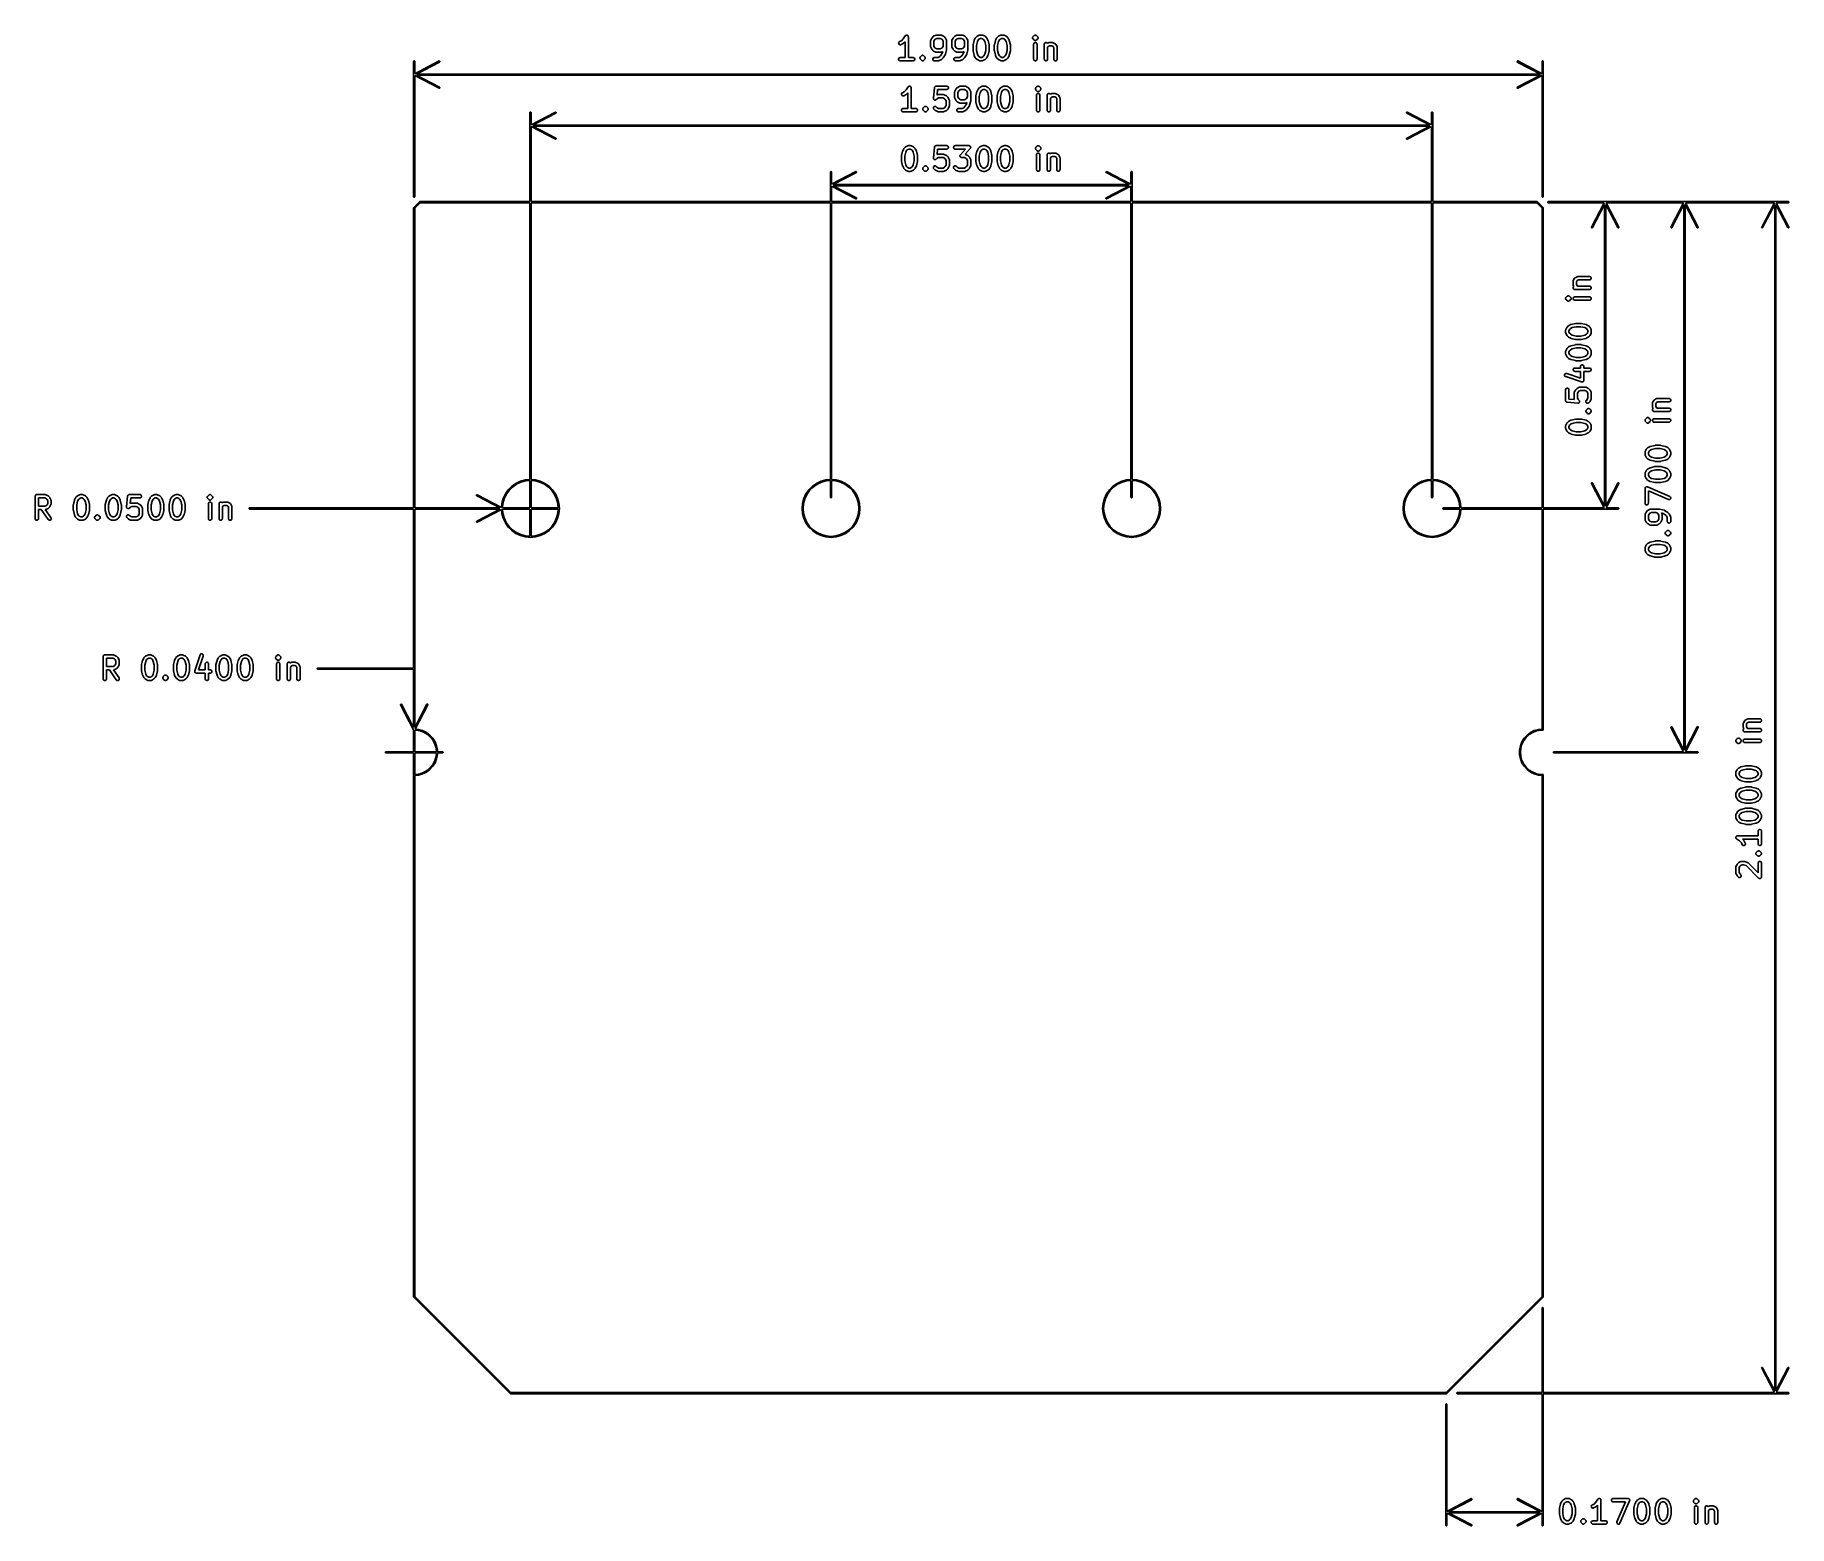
# Model space of a CAD drawing. Extents: x 3.89 to 6.98, y -4.81 to -2.19.
import ezdxf

# ---------------------------------------------------------------- set-up
doc = ezdxf.new("R2010")
doc.units = 0
doc.header["$MEASUREMENT"] = 0
doc.layers.add('BLACK', color=7, linetype='CONTINUOUS')

msp = doc.modelspace()

# ---------------------------------------------------------------- linework, layer by layer
at = {"layer": 'BLACK', "linetype": 'CONTINUOUS'}
for p, q in [((5.4109, -2.1969), (5.4142, -2.1952)), ((5.4142, -2.1952), (5.4174, -2.192)), ((5.4174, -2.192), (5.421, -2.1866)), ((5.421, -2.1866), (5.4214, -2.1862)), ((5.421, -2.1866), (5.421, -2.1866)), ((5.421, -2.1866), (5.421, -2.1866)), ((5.421, -2.1866), (5.421, -2.1866)), ((5.4214, -2.1862), (5.4216, -2.186)), ((5.4216, -2.186), (5.4218, -2.1858)), ((5.4218, -2.1858), (5.4221, -2.1857)), ((5.4221, -2.1857), (5.4223, -2.1855)), ((5.4223, -2.1855), (5.4226, -2.1855)), ((5.4226, -2.1855), (5.4229, -2.1854)), ((5.4229, -2.1854), (5.4232, -2.1854)), ((5.4232, -2.1854), (5.4235, -2.1853)), ((5.4235, -2.1853), (5.4237, -2.1854)), ((5.4237, -2.1854), (5.424, -2.1854)), ((5.424, -2.1854), (5.4243, -2.1855)), ((5.4243, -2.1855), (5.4246, -2.1855)), ((5.4246, -2.1855), (5.4248, -2.1857)), ((5.4248, -2.1857), (5.4251, -2.1858)), ((5.4251, -2.1858), (5.4253, -2.186)), ((5.4253, -2.186), (5.4255, -2.1862)), ((5.4255, -2.1862), (5.4257, -2.1864)), ((5.4257, -2.1864), (5.4259, -2.1866)), ((5.4259, -2.1866), (5.426, -2.1869)), ((5.426, -2.1869), (5.4262, -2.1871)), ((5.4262, -2.1871), (5.4262, -2.1874)), ((5.4262, -2.1874), (5.4263, -2.1877)), ((5.4263, -2.1877), (5.4264, -2.1883)), ((5.4264, -2.1883), (5.4264, -2.1883)), ((5.4264, -2.1883), (5.4264, -2.1883)), ((5.4264, -2.1883), (5.4264, -2.1883)), ((5.4264, -2.1883), (5.4264, -2.2247)), ((5.4655, -2.1958), (5.4656, -2.1952)), ((5.4655, -2.2051), (5.4655, -2.1958)), ((5.4656, -2.195), (5.4658, -2.1944)), ((5.4656, -2.1951), (5.4656, -2.195)), ((5.4656, -2.1952), (5.4656, -2.1951)), ((5.4658, -2.1944), (5.4677, -2.1907)), ((5.4677, -2.1907), (5.4678, -2.1904)), ((5.4678, -2.1904), (5.4679, -2.1904)), ((5.4679, -2.1903), (5.468, -2.1902)), ((5.4679, -2.1904), (5.4679, -2.1903)), ((5.468, -2.1901), (5.4682, -2.1899)), ((5.468, -2.1902), (5.468, -2.1901)), ((5.4682, -2.1899), (5.4701, -2.188)), ((5.4701, -2.188), (5.4703, -2.1879)), ((5.4703, -2.1879), (5.4704, -2.1878)), ((5.4704, -2.1878), (5.4705, -2.1877)), ((5.4705, -2.1877), (5.4706, -2.1877)), ((5.4706, -2.1877), (5.4709, -2.1875)), ((5.4706, -2.1877), (5.4706, -2.1877)), ((5.4709, -2.1875), (5.4746, -2.1856)), ((5.4727, -2.1938), (5.4714, -2.1965)), ((5.4739, -2.1926), (5.4727, -2.1938)), ((5.4766, -2.1912), (5.4739, -2.1926)), ((5.4746, -2.1856), (5.4752, -2.1854)), ((5.4752, -2.1854), (5.4753, -2.1854)), ((5.4753, -2.1854), (5.4754, -2.1854)), ((5.4754, -2.1854), (5.4759, -2.1853)), ((5.4759, -2.1853), (5.4834, -2.1853)), ((5.4827, -2.1912), (5.4766, -2.1912)), ((5.4854, -2.1926), (5.4827, -2.1912)), ((5.4834, -2.1853), (5.484, -2.1854)), ((5.484, -2.1854), (5.4841, -2.1854)), ((5.4841, -2.1854), (5.4842, -2.1854)), ((5.4842, -2.1854), (5.4848, -2.1856)), ((5.4848, -2.1856), (5.4885, -2.1875)), ((5.4866, -2.1938), (5.4854, -2.1926)), ((5.488, -2.1965), (5.4866, -2.1938)), ((5.4885, -2.1875), (5.4888, -2.1877)), ((5.4888, -2.1877), (5.4888, -2.1877)), ((5.4888, -2.1877), (5.4889, -2.1877)), ((5.4889, -2.1877), (5.489, -2.1878)), ((5.489, -2.1878), (5.4891, -2.1879)), ((5.4891, -2.1879), (5.4893, -2.188)), ((5.4893, -2.188), (5.4912, -2.1899)), ((5.4912, -2.1899), (5.4913, -2.1901)), ((5.4913, -2.1901), (5.4914, -2.1902)), ((5.4914, -2.1902), (5.4915, -2.1903)), ((5.4915, -2.1903), (5.4915, -2.1904)), ((5.4915, -2.1904), (5.4916, -2.1904)), ((5.4916, -2.1904), (5.4917, -2.1907)), ((5.4917, -2.1907), (5.4936, -2.1944)), ((5.4936, -2.1944), (5.4938, -2.195)), ((5.4938, -2.195), (5.4938, -2.1951)), ((5.4938, -2.1951), (5.4938, -2.1952)), ((5.4938, -2.1952), (5.4939, -2.1958)), ((5.4939, -2.1958), (5.4939, -2.2108)), ((5.503, -2.1952), (5.5031, -2.1951)), ((5.503, -2.1958), (5.503, -2.1952)), ((5.503, -2.2051), (5.503, -2.1958)), ((5.5031, -2.195), (5.5033, -2.1944)), ((5.5031, -2.1951), (5.5031, -2.195)), ((5.5033, -2.1944), (5.5052, -2.1907)), ((5.5052, -2.1907), (5.5053, -2.1904)), ((5.5053, -2.1904), (5.5054, -2.1904)), ((5.5054, -2.1903), (5.5055, -2.1902)), ((5.5054, -2.1904), (5.5054, -2.1903)), ((5.5055, -2.1901), (5.5057, -2.1899)), ((5.5055, -2.1902), (5.5055, -2.1901)), ((5.5057, -2.1899), (5.5076, -2.188)), ((5.5076, -2.188), (5.5078, -2.1879)), ((5.5078, -2.1879), (5.5079, -2.1878)), ((5.5079, -2.1878), (5.508, -2.1877)), ((5.508, -2.1877), (5.5081, -2.1877)), ((5.5081, -2.1877), (5.5084, -2.1875)), ((5.5081, -2.1877), (5.5081, -2.1877)), ((5.5084, -2.1875), (5.5121, -2.1856)), ((5.5102, -2.1938), (5.5089, -2.1965)), ((5.5114, -2.1926), (5.5102, -2.1938)), ((5.5141, -2.1912), (5.5114, -2.1926)), ((5.5121, -2.1856), (5.5127, -2.1854)), ((5.5127, -2.1854), (5.5128, -2.1854)), ((5.5128, -2.1854), (5.5129, -2.1854)), ((5.5129, -2.1854), (5.5134, -2.1853)), ((5.5134, -2.1853), (5.5209, -2.1853)), ((5.5202, -2.1912), (5.5141, -2.1912)), ((5.5229, -2.1926), (5.5202, -2.1912)), ((5.5209, -2.1853), (5.5215, -2.1854)), ((5.5215, -2.1854), (5.5216, -2.1854)), ((5.5216, -2.1854), (5.5217, -2.1854)), ((5.5217, -2.1854), (5.5223, -2.1856)), ((5.5223, -2.1856), (5.526, -2.1875)), ((5.5241, -2.1938), (5.5229, -2.1926)), ((5.5255, -2.1965), (5.5241, -2.1938)), ((5.526, -2.1875), (5.5263, -2.1877)), ((5.5263, -2.1877), (5.5263, -2.1877)), ((5.5263, -2.1877), (5.5264, -2.1877)), ((5.5264, -2.1877), (5.5265, -2.1878)), ((5.5265, -2.1878), (5.5266, -2.1879)), ((5.5266, -2.1879), (5.5268, -2.188)), ((5.5268, -2.188), (5.5287, -2.1899)), ((5.5287, -2.1899), (5.5288, -2.1901)), ((5.5288, -2.1901), (5.5289, -2.1902)), ((5.5289, -2.1902), (5.529, -2.1903)), ((5.529, -2.1903), (5.529, -2.1904)), ((5.529, -2.1904), (5.5291, -2.1904)), ((5.5291, -2.1904), (5.5292, -2.1907)), ((5.5292, -2.1907), (5.5311, -2.1944)), ((5.5311, -2.1944), (5.5313, -2.195)), ((5.5313, -2.195), (5.5313, -2.1951)), ((5.5313, -2.1951), (5.5313, -2.1952)), ((5.5313, -2.1952), (5.5314, -2.1958)), ((5.5314, -2.1958), (5.5314, -2.2108)), ((5.5406, -2.2025), (5.5424, -2.195)), ((5.5424, -2.195), (5.5425, -2.195)), ((5.5425, -2.195), (5.5426, -2.1947)), ((5.5425, -2.195), (5.5425, -2.195)), ((5.5426, -2.1947), (5.5426, -2.1945)), ((5.5426, -2.1945), (5.5427, -2.1945)), ((5.5427, -2.1944), (5.5445, -2.1907)), ((5.5427, -2.1945), (5.5427, -2.1944)), ((5.5445, -2.1907), (5.5447, -2.1904)), ((5.5447, -2.1904), (5.5448, -2.1903)), ((5.5447, -2.1904), (5.5447, -2.1904)), ((5.5448, -2.1903), (5.5449, -2.1902)), ((5.5449, -2.1901), (5.5451, -2.1899)), ((5.5449, -2.1902), (5.5449, -2.1901)), ((5.5451, -2.1899), (5.547, -2.188)), ((5.547, -2.188), (5.5472, -2.1879)), ((5.5472, -2.1879), (5.5473, -2.1878)), ((5.5473, -2.1878), (5.5473, -2.1877)), ((5.5473, -2.1877), (5.5474, -2.1877)), ((5.5474, -2.1877), (5.5475, -2.1877)), ((5.5475, -2.1877), (5.5477, -2.1875)), ((5.5477, -2.1875), (5.5515, -2.1856)), ((5.5496, -2.1938), (5.5481, -2.1968)), ((5.5508, -2.1926), (5.5496, -2.1938)), ((5.5535, -2.1912), (5.5508, -2.1926)), ((5.5515, -2.1856), (5.552, -2.1854)), ((5.552, -2.1854), (5.5521, -2.1854)), ((5.5521, -2.1854), (5.5522, -2.1854)), ((5.5522, -2.1854), (5.5528, -2.1853)), ((5.5528, -2.1853), (5.5566, -2.1853)), ((5.5559, -2.1912), (5.5535, -2.1912)), ((5.5586, -2.1926), (5.5559, -2.1912)), ((5.5566, -2.1853), (5.5571, -2.1854)), ((5.5571, -2.1854), (5.5572, -2.1854)), ((5.5572, -2.1854), (5.5573, -2.1854)), ((5.5573, -2.1854), (5.5579, -2.1856)), ((5.5579, -2.1856), (5.5616, -2.1875)), ((5.5598, -2.1938), (5.5586, -2.1926)), ((5.5613, -2.1968), (5.5598, -2.1938)), ((5.5616, -2.1875), (5.5619, -2.1877)), ((5.5619, -2.1877), (5.562, -2.1877)), ((5.562, -2.1877), (5.562, -2.1877)), ((5.562, -2.1877), (5.5621, -2.1878)), ((5.5621, -2.1878), (5.5622, -2.1879)), ((5.5622, -2.1879), (5.5624, -2.188)), ((5.5624, -2.188), (5.5643, -2.1899)), ((5.5643, -2.1899), (5.5645, -2.1901)), ((5.5645, -2.1901), (5.5645, -2.1902)), ((5.5645, -2.1902), (5.5646, -2.1903)), ((5.5646, -2.1903), (5.5646, -2.1904)), ((5.5646, -2.1904), (5.5647, -2.1904)), ((5.5647, -2.1904), (5.5648, -2.1907)), ((5.5648, -2.1907), (5.5667, -2.1944)), ((5.5667, -2.1944), (5.5667, -2.1945)), ((5.5667, -2.1945), (5.5667, -2.1945)), ((5.5667, -2.1945), (5.5668, -2.1947)), ((5.5668, -2.1947), (5.5669, -2.195)), ((5.5669, -2.195), (5.5669, -2.195)), ((5.5669, -2.195), (5.5669, -2.195)), ((5.5669, -2.195), (5.5688, -2.2025)), ((5.5781, -2.2025), (5.5799, -2.195)), ((5.5799, -2.195), (5.58, -2.195)), ((5.58, -2.195), (5.5801, -2.1947)), ((5.58, -2.195), (5.58, -2.195)), ((5.5801, -2.1947), (5.5801, -2.1945)), ((5.5801, -2.1945), (5.5802, -2.1945)), ((5.5802, -2.1944), (5.582, -2.1907)), ((5.5802, -2.1945), (5.5802, -2.1944)), ((5.582, -2.1907), (5.5822, -2.1904)), ((5.5822, -2.1904), (5.5823, -2.1903)), ((5.5822, -2.1904), (5.5822, -2.1904)), ((5.5823, -2.1903), (5.5824, -2.1902)), ((5.5824, -2.1901), (5.5826, -2.1899)), ((5.5824, -2.1902), (5.5824, -2.1901)), ((5.5826, -2.1899), (5.5845, -2.188)), ((5.5845, -2.188), (5.5847, -2.1879)), ((5.5847, -2.1878), (5.5848, -2.1877)), ((5.5847, -2.1879), (5.5847, -2.1878)), ((5.5848, -2.1877), (5.5849, -2.1877)), ((5.5849, -2.1877), (5.585, -2.1877)), ((5.585, -2.1877), (5.5852, -2.1875)), ((5.5852, -2.1875), (5.589, -2.1856)), ((5.5871, -2.1938), (5.5856, -2.1968)), ((5.5883, -2.1926), (5.5871, -2.1938)), ((5.591, -2.1912), (5.5883, -2.1926)), ((5.589, -2.1856), (5.5895, -2.1854)), ((5.5895, -2.1854), (5.5896, -2.1854)), ((5.5896, -2.1854), (5.5897, -2.1854)), ((5.5897, -2.1854), (5.5903, -2.1853)), ((5.5903, -2.1853), (5.5941, -2.1853)), ((5.5934, -2.1912), (5.591, -2.1912)), ((5.5961, -2.1926), (5.5934, -2.1912)), ((5.5941, -2.1853), (5.5946, -2.1854)), ((5.5946, -2.1854), (5.5947, -2.1854)), ((5.5947, -2.1854), (5.5948, -2.1854)), ((5.5948, -2.1854), (5.5954, -2.1856)), ((5.5954, -2.1856), (5.5991, -2.1875)), ((5.5973, -2.1938), (5.5961, -2.1926)), ((5.5988, -2.1968), (5.5973, -2.1938)), ((5.5991, -2.1875), (5.5994, -2.1877)), ((5.5994, -2.1877), (5.5994, -2.1877)), ((5.5994, -2.1877), (5.5995, -2.1877)), ((5.5995, -2.1877), (5.5996, -2.1878)), ((5.5996, -2.1878), (5.5997, -2.1879)), ((5.5997, -2.1879), (5.5999, -2.188)), ((5.5999, -2.188), (5.6018, -2.1899)), ((5.6018, -2.1899), (5.602, -2.1901)), ((5.602, -2.1901), (5.602, -2.1902)), ((5.602, -2.1902), (5.6021, -2.1903)), ((5.6021, -2.1903), (5.6021, -2.1904)), ((5.6021, -2.1904), (5.6022, -2.1904)), ((5.6022, -2.1904), (5.6023, -2.1907)), ((5.6023, -2.1907), (5.6042, -2.1944)), ((5.6042, -2.1944), (5.6042, -2.1945)), ((5.6042, -2.1945), (5.6042, -2.1945)), ((5.6042, -2.1945), (5.6043, -2.1947)), ((5.6043, -2.1947), (5.6044, -2.195)), ((5.6044, -2.195), (5.6044, -2.195)), ((5.6044, -2.195), (5.6044, -2.195)), ((5.6044, -2.195), (5.6063, -2.2025)), ((5.6455, -2.1896), (5.646, -2.1885)), ((5.6455, -2.1907), (5.6455, -2.1896)), ((5.646, -2.1918), (5.6455, -2.1907)), ((5.646, -2.1885), (5.6463, -2.188)), ((5.6463, -2.1922), (5.646, -2.1918)), ((5.6463, -2.188), (5.6482, -2.1862)), ((5.6482, -2.1941), (5.6463, -2.1922)), ((5.6482, -2.1862), (5.6487, -2.1858)), ((5.6487, -2.1945), (5.6482, -2.1941)), ((5.6487, -2.1858), (5.6497, -2.1854)), ((5.6497, -2.1949), (5.6487, -2.1945)), ((5.6497, -2.1854), (5.6509, -2.1854)), ((5.6509, -2.1949), (5.6497, -2.1949)), ((5.6497, -2.1949), (5.6497, -2.1949)), ((5.6509, -2.1854), (5.6509, -2.1854)), ((5.6509, -2.1854), (5.6519, -2.1858)), ((5.6519, -2.1945), (5.6509, -2.1949)), ((5.6509, -2.1949), (5.6509, -2.1949)), ((5.6519, -2.1858), (5.6524, -2.1862)), ((5.6524, -2.1941), (5.6519, -2.1945)), ((5.6524, -2.1862), (5.6543, -2.188)), ((5.6543, -2.1922), (5.6524, -2.1941)), ((5.6543, -2.188), (5.6546, -2.1885)), ((5.6546, -2.1918), (5.6543, -2.1922)), ((5.6546, -2.1885), (5.6548, -2.1888)), ((5.6551, -2.1907), (5.6546, -2.1918)), ((5.6548, -2.1888), (5.6551, -2.1896)), ((5.6551, -2.1896), (5.6551, -2.1907)), ((5.4093, -2.1991), (5.4096, -2.198)), ((5.4094, -2.2003), (5.4093, -2.1991)), ((5.4093, -2.2271), (5.4097, -2.226)), ((5.4099, -2.2013), (5.4094, -2.2003)), ((5.4096, -2.198), (5.4104, -2.1972)), ((5.4097, -2.226), (5.4106, -2.2252)), ((5.4107, -2.2021), (5.4099, -2.2013)), ((5.4104, -2.1972), (5.4109, -2.1969)), ((5.4106, -2.2252), (5.4116, -2.2247)), ((5.4118, -2.2024), (5.4107, -2.2021)), ((5.4116, -2.2247), (5.4122, -2.2247)), ((5.413, -2.2024), (5.4118, -2.2024)), ((5.4122, -2.2247), (5.4205, -2.2247)), ((5.4135, -2.2022), (5.413, -2.2024)), ((5.4173, -2.2003), (5.4135, -2.2022)), ((5.4175, -2.2001), (5.4173, -2.2003)), ((5.4176, -2.2001), (5.4175, -2.2001)), ((5.4177, -2.2), (5.4176, -2.2001)), ((5.4178, -2.2), (5.4177, -2.2)), ((5.418, -2.1997), (5.4178, -2.1999)), ((5.4178, -2.1999), (5.4178, -2.2)), ((5.4205, -2.1973), (5.418, -2.1997)), ((5.4205, -2.2247), (5.4205, -2.1973)), ((5.4264, -2.2247), (5.4347, -2.2247)), ((5.4347, -2.2247), (5.4353, -2.2247)), ((5.4353, -2.2247), (5.4363, -2.2252)), ((5.4363, -2.2252), (5.4372, -2.226)), ((5.4372, -2.226), (5.4376, -2.2271)), ((5.4468, -2.2252), (5.4472, -2.2241)), ((5.4468, -2.2263), (5.4468, -2.2252)), ((5.447, -2.2268), (5.4468, -2.2263)), ((5.4472, -2.2241), (5.4476, -2.2237)), ((5.4476, -2.2237), (5.4495, -2.2218)), ((5.4495, -2.2218), (5.4499, -2.2214)), ((5.4499, -2.2214), (5.4507, -2.2211)), ((5.4499, -2.2214), (5.4499, -2.2214)), ((5.4507, -2.2211), (5.451, -2.221)), ((5.451, -2.221), (5.4522, -2.221)), ((5.4522, -2.221), (5.4522, -2.221)), ((5.4522, -2.221), (5.4525, -2.2211)), ((5.4525, -2.2211), (5.4532, -2.2214)), ((5.4532, -2.2214), (5.4532, -2.2214)), ((5.4532, -2.2214), (5.4537, -2.2218)), ((5.4537, -2.2218), (5.4555, -2.2237)), ((5.4555, -2.2237), (5.4559, -2.2241)), ((5.4559, -2.2241), (5.4563, -2.225)), ((5.4563, -2.2263), (5.4559, -2.2274)), ((5.4563, -2.225), (5.4563, -2.2252)), ((5.4563, -2.2252), (5.4563, -2.2263)), ((5.4656, -2.2057), (5.4655, -2.2051)), ((5.4656, -2.2058), (5.4656, -2.2057)), ((5.4656, -2.2059), (5.4656, -2.2058)), ((5.4658, -2.2065), (5.4656, -2.2059)), ((5.4677, -2.2102), (5.4658, -2.2065)), ((5.4678, -2.2105), (5.4677, -2.2102)), ((5.4679, -2.2105), (5.4678, -2.2105)), ((5.4679, -2.2106), (5.4679, -2.2105)), ((5.468, -2.2107), (5.4679, -2.2106)), ((5.4682, -2.211), (5.468, -2.2107)), ((5.468, -2.2107), (5.468, -2.2107)), ((5.4701, -2.2128), (5.4682, -2.211)), ((5.4693, -2.2271), (5.4697, -2.226)), ((5.4697, -2.226), (5.4706, -2.2252)), ((5.4703, -2.213), (5.4701, -2.2128)), ((5.4704, -2.2131), (5.4703, -2.213)), ((5.4705, -2.2131), (5.4704, -2.2131)), ((5.4706, -2.2132), (5.4705, -2.2131)), ((5.4709, -2.2134), (5.4706, -2.2132)), ((5.4706, -2.2132), (5.4706, -2.2132)), ((5.4706, -2.2252), (5.4716, -2.2247)), ((5.4746, -2.2153), (5.4709, -2.2134)), ((5.4714, -2.1965), (5.4714, -2.2044)), ((5.4714, -2.2044), (5.4727, -2.2071)), ((5.4716, -2.2247), (5.4722, -2.2247)), ((5.4722, -2.2247), (5.479, -2.2247)), ((5.4727, -2.2071), (5.4739, -2.2083)), ((5.4739, -2.2083), (5.4766, -2.2097)), ((5.4752, -2.2155), (5.4746, -2.2153)), ((5.4753, -2.2155), (5.4752, -2.2155)), ((5.4754, -2.2155), (5.4753, -2.2155)), ((5.4759, -2.2156), (5.4754, -2.2155)), ((5.4834, -2.2156), (5.4759, -2.2156)), ((5.4766, -2.2097), (5.4827, -2.2097)), ((5.479, -2.2247), (5.4817, -2.2233)), ((5.4817, -2.2233), (5.483, -2.222)), ((5.4827, -2.2097), (5.4854, -2.2083)), ((5.483, -2.222), (5.4863, -2.217)), ((5.484, -2.2155), (5.4834, -2.2156)), ((5.4841, -2.2155), (5.484, -2.2155)), ((5.4842, -2.2155), (5.4841, -2.2155)), ((5.4848, -2.2153), (5.4842, -2.2155)), ((5.4871, -2.2141), (5.4848, -2.2153)), ((5.4854, -2.2083), (5.4866, -2.2071)), ((5.4874, -2.226), (5.4855, -2.2278)), ((5.4863, -2.217), (5.4871, -2.2141)), ((5.4866, -2.2071), (5.488, -2.2044)), ((5.4876, -2.2257), (5.4874, -2.226)), ((5.4874, -2.226), (5.4874, -2.226)), ((5.4874, -2.226), (5.4874, -2.226)), ((5.4878, -2.2255), (5.4876, -2.2257)), ((5.4915, -2.2199), (5.4878, -2.2255)), ((5.4878, -2.2255), (5.4878, -2.2255)), ((5.4878, -2.2255), (5.4878, -2.2255)), ((5.488, -2.2044), (5.488, -2.1965)), ((5.4917, -2.2196), (5.4915, -2.2199)), ((5.4918, -2.2194), (5.4917, -2.2195)), ((5.4917, -2.2195), (5.4917, -2.2196)), ((5.4919, -2.219), (5.4918, -2.2193)), ((5.4918, -2.2193), (5.4918, -2.2194)), ((5.4918, -2.2194), (5.4918, -2.2194)), ((5.4938, -2.2115), (5.4919, -2.219)), ((5.4939, -2.2111), (5.4938, -2.2113)), ((5.4938, -2.2113), (5.4938, -2.2114)), ((5.4938, -2.2114), (5.4938, -2.2115)), ((5.4939, -2.2108), (5.4939, -2.2109)), ((5.4939, -2.2109), (5.4939, -2.2109)), ((5.4939, -2.2109), (5.4939, -2.2111)), ((5.503, -2.2057), (5.503, -2.2051)), ((5.5031, -2.2058), (5.503, -2.2057)), ((5.5031, -2.2059), (5.5031, -2.2058)), ((5.5033, -2.2065), (5.5031, -2.2059)), ((5.5052, -2.2102), (5.5033, -2.2065)), ((5.5053, -2.2105), (5.5052, -2.2102)), ((5.5054, -2.2105), (5.5053, -2.2105)), ((5.5054, -2.2106), (5.5054, -2.2105)), ((5.5055, -2.2107), (5.5054, -2.2106)), ((5.5057, -2.211), (5.5055, -2.2107)), ((5.5055, -2.2107), (5.5055, -2.2107)), ((5.5076, -2.2128), (5.5057, -2.211)), ((5.5068, -2.2271), (5.5072, -2.226)), ((5.5072, -2.226), (5.5081, -2.2252)), ((5.5078, -2.213), (5.5076, -2.2128)), ((5.5079, -2.2131), (5.5078, -2.213)), ((5.508, -2.2131), (5.5079, -2.2131)), ((5.5081, -2.2132), (5.508, -2.2131)), ((5.5084, -2.2134), (5.5081, -2.2132)), ((5.5081, -2.2132), (5.5081, -2.2132)), ((5.5081, -2.2252), (5.5091, -2.2247)), ((5.5121, -2.2153), (5.5084, -2.2134)), ((5.5089, -2.1965), (5.5089, -2.2044)), ((5.5089, -2.2044), (5.5102, -2.2071)), ((5.5091, -2.2247), (5.5097, -2.2247)), ((5.5097, -2.2247), (5.5165, -2.2247)), ((5.5102, -2.2071), (5.5114, -2.2083)), ((5.5114, -2.2083), (5.5141, -2.2097)), ((5.5127, -2.2155), (5.5121, -2.2153)), ((5.5128, -2.2155), (5.5127, -2.2155)), ((5.5129, -2.2155), (5.5128, -2.2155)), ((5.5134, -2.2156), (5.5129, -2.2155)), ((5.5209, -2.2156), (5.5134, -2.2156)), ((5.5141, -2.2097), (5.5202, -2.2097)), ((5.5165, -2.2247), (5.5192, -2.2233)), ((5.5192, -2.2233), (5.5205, -2.222)), ((5.5202, -2.2097), (5.5229, -2.2083)), ((5.5205, -2.222), (5.5238, -2.217)), ((5.5215, -2.2155), (5.5209, -2.2156)), ((5.5216, -2.2155), (5.5215, -2.2155)), ((5.5217, -2.2155), (5.5216, -2.2155)), ((5.5223, -2.2153), (5.5217, -2.2155)), ((5.5246, -2.2141), (5.5223, -2.2153)), ((5.5229, -2.2083), (5.5241, -2.2071)), ((5.5249, -2.226), (5.523, -2.2278)), ((5.5238, -2.217), (5.5246, -2.2141)), ((5.5241, -2.2071), (5.5255, -2.2044)), ((5.5251, -2.2257), (5.5249, -2.226)), ((5.5249, -2.226), (5.5249, -2.226)), ((5.5249, -2.226), (5.5249, -2.226)), ((5.5253, -2.2255), (5.5251, -2.2257)), ((5.529, -2.2199), (5.5253, -2.2255)), ((5.5253, -2.2255), (5.5253, -2.2255)), ((5.5253, -2.2255), (5.5253, -2.2255)), ((5.5255, -2.2044), (5.5255, -2.1965)), ((5.5292, -2.2196), (5.529, -2.2199)), ((5.5293, -2.2194), (5.5292, -2.2195)), ((5.5292, -2.2195), (5.5292, -2.2196)), ((5.5294, -2.219), (5.5293, -2.2193)), ((5.5293, -2.2193), (5.5293, -2.2194)), ((5.5293, -2.2194), (5.5293, -2.2194)), ((5.5313, -2.2115), (5.5294, -2.219)), ((5.5314, -2.2111), (5.5313, -2.2113)), ((5.5313, -2.2113), (5.5313, -2.2114)), ((5.5313, -2.2114), (5.5313, -2.2115)), ((5.5314, -2.2108), (5.5314, -2.2109)), ((5.5314, -2.2109), (5.5314, -2.2109)), ((5.5314, -2.2109), (5.5314, -2.2111)), ((5.5405, -2.2027), (5.5406, -2.2026)), ((5.5405, -2.2029), (5.5405, -2.2027)), ((5.5405, -2.2031), (5.5405, -2.2029)), ((5.5405, -2.2032), (5.5405, -2.2031)), ((5.5405, -2.2033), (5.5405, -2.2032)), ((5.5405, -2.2126), (5.5405, -2.2033)), ((5.5405, -2.2127), (5.5405, -2.2126)), ((5.5405, -2.2128), (5.5405, -2.2127)), ((5.5405, -2.213), (5.5405, -2.2128)), ((5.5405, -2.2132), (5.5405, -2.213)), ((5.5406, -2.2132), (5.5405, -2.2132)), ((5.5406, -2.2026), (5.5406, -2.2025)), ((5.5406, -2.2133), (5.5406, -2.2132)), ((5.5424, -2.2208), (5.5406, -2.2133)), ((5.5425, -2.2209), (5.5424, -2.2208)), ((5.5426, -2.2212), (5.5425, -2.2209)), ((5.5425, -2.2209), (5.5425, -2.2209)), ((5.5426, -2.2214), (5.5426, -2.2212)), ((5.5427, -2.2214), (5.5426, -2.2214)), ((5.5427, -2.2215), (5.5427, -2.2214)), ((5.5445, -2.2252), (5.5427, -2.2215)), ((5.5447, -2.2254), (5.5445, -2.2252)), ((5.5447, -2.2255), (5.5447, -2.2254)), ((5.5448, -2.2256), (5.5447, -2.2255)), ((5.5449, -2.2257), (5.5448, -2.2256)), ((5.5451, -2.226), (5.5449, -2.2257)), ((5.5449, -2.2257), (5.5449, -2.2257)), ((5.547, -2.2278), (5.5451, -2.226)), ((5.5481, -2.1968), (5.5464, -2.2036)), ((5.5464, -2.2036), (5.5464, -2.2123)), ((5.5464, -2.2123), (5.5481, -2.2191)), ((5.5481, -2.2191), (5.5496, -2.2221)), ((5.5496, -2.2221), (5.5508, -2.2233)), ((5.5508, -2.2233), (5.5535, -2.2247)), ((5.5535, -2.2247), (5.5559, -2.2247)), ((5.5559, -2.2247), (5.5586, -2.2233)), ((5.5586, -2.2233), (5.5598, -2.2221)), ((5.5598, -2.2221), (5.5613, -2.2191)), ((5.563, -2.2036), (5.5613, -2.1968)), ((5.5613, -2.2191), (5.563, -2.2123)), ((5.5643, -2.226), (5.5624, -2.2278)), ((5.563, -2.2123), (5.563, -2.2036)), ((5.5645, -2.2257), (5.5643, -2.226)), ((5.5646, -2.2256), (5.5645, -2.2257)), ((5.5645, -2.2257), (5.5645, -2.2257)), ((5.5647, -2.2254), (5.5646, -2.2255)), ((5.5646, -2.2255), (5.5646, -2.2256)), ((5.5648, -2.2252), (5.5647, -2.2254)), ((5.5667, -2.2215), (5.5648, -2.2252)), ((5.5668, -2.2212), (5.5667, -2.2214)), ((5.5667, -2.2214), (5.5667, -2.2214)), ((5.5667, -2.2214), (5.5667, -2.2215)), ((5.5669, -2.2209), (5.5668, -2.2212)), ((5.5688, -2.2133), (5.5669, -2.2208)), ((5.5669, -2.2208), (5.5669, -2.2209)), ((5.5669, -2.2209), (5.5669, -2.2209)), ((5.5688, -2.2025), (5.5688, -2.2026)), ((5.5688, -2.2026), (5.5688, -2.2027)), ((5.5688, -2.2027), (5.5689, -2.2029)), ((5.5689, -2.213), (5.5688, -2.2132)), ((5.5688, -2.2132), (5.5688, -2.2132)), ((5.5688, -2.2132), (5.5688, -2.2133)), ((5.5689, -2.2029), (5.5689, -2.2031)), ((5.5689, -2.2031), (5.5689, -2.2032)), ((5.5689, -2.2032), (5.5689, -2.2033)), ((5.5689, -2.2033), (5.5689, -2.2126)), ((5.5689, -2.2126), (5.5689, -2.2127)), ((5.5689, -2.2127), (5.5689, -2.2128)), ((5.5689, -2.2128), (5.5689, -2.213)), ((5.578, -2.2027), (5.5781, -2.2026)), ((5.578, -2.2029), (5.578, -2.2027)), ((5.578, -2.2031), (5.578, -2.2029)), ((5.578, -2.2032), (5.578, -2.2031)), ((5.578, -2.2033), (5.578, -2.2032)), ((5.578, -2.2126), (5.578, -2.2033)), ((5.578, -2.2127), (5.578, -2.2126)), ((5.578, -2.2128), (5.578, -2.2127)), ((5.578, -2.213), (5.578, -2.2128)), ((5.578, -2.2132), (5.578, -2.213)), ((5.5781, -2.2132), (5.578, -2.2132)), ((5.5781, -2.2026), (5.5781, -2.2025)), ((5.5781, -2.2133), (5.5781, -2.2132)), ((5.5799, -2.2208), (5.5781, -2.2133)), ((5.58, -2.2209), (5.5799, -2.2208)), ((5.5801, -2.2212), (5.58, -2.2209)), ((5.58, -2.2209), (5.58, -2.2209)), ((5.5801, -2.2214), (5.5801, -2.2212)), ((5.5802, -2.2214), (5.5801, -2.2214)), ((5.5802, -2.2215), (5.5802, -2.2214)), ((5.582, -2.2252), (5.5802, -2.2215)), ((5.5822, -2.2254), (5.582, -2.2252)), ((5.5822, -2.2255), (5.5822, -2.2254)), ((5.5823, -2.2256), (5.5822, -2.2255)), ((5.5824, -2.2257), (5.5823, -2.2256)), ((5.5826, -2.226), (5.5824, -2.2257)), ((5.5824, -2.2257), (5.5824, -2.2257)), ((5.5845, -2.2278), (5.5826, -2.226)), ((5.5856, -2.1968), (5.5839, -2.2036)), ((5.5839, -2.2036), (5.5839, -2.2123)), ((5.5839, -2.2123), (5.5856, -2.2191)), ((5.5856, -2.2191), (5.5871, -2.2221)), ((5.5871, -2.2221), (5.5883, -2.2233)), ((5.5883, -2.2233), (5.591, -2.2247)), ((5.591, -2.2247), (5.5934, -2.2247)), ((5.5934, -2.2247), (5.5961, -2.2233)), ((5.5961, -2.2233), (5.5973, -2.2221)), ((5.5973, -2.2221), (5.5988, -2.2191)), ((5.6005, -2.2036), (5.5988, -2.1968)), ((5.5988, -2.2191), (5.6005, -2.2123)), ((5.6018, -2.226), (5.5999, -2.2278)), ((5.6005, -2.2123), (5.6005, -2.2036)), ((5.602, -2.2257), (5.6018, -2.226)), ((5.6021, -2.2256), (5.602, -2.2257)), ((5.602, -2.2257), (5.602, -2.2257)), ((5.6022, -2.2254), (5.6021, -2.2255)), ((5.6021, -2.2255), (5.6021, -2.2256)), ((5.6023, -2.2252), (5.6022, -2.2254)), ((5.6042, -2.2215), (5.6023, -2.2252)), ((5.6043, -2.2212), (5.6042, -2.2214)), ((5.6042, -2.2214), (5.6042, -2.2214)), ((5.6042, -2.2214), (5.6042, -2.2215)), ((5.6044, -2.2209), (5.6043, -2.2212)), ((5.6063, -2.2133), (5.6044, -2.2208)), ((5.6044, -2.2208), (5.6044, -2.2209)), ((5.6044, -2.2209), (5.6044, -2.2209)), ((5.6063, -2.2025), (5.6063, -2.2026)), ((5.6063, -2.2026), (5.6063, -2.2027)), ((5.6063, -2.2027), (5.6063, -2.2029)), ((5.6063, -2.2029), (5.6064, -2.2031)), ((5.6064, -2.2128), (5.6063, -2.213)), ((5.6063, -2.213), (5.6063, -2.2132)), ((5.6063, -2.2132), (5.6063, -2.2132)), ((5.6063, -2.2132), (5.6063, -2.2133)), ((5.6064, -2.2031), (5.6064, -2.2032)), ((5.6064, -2.2032), (5.6064, -2.2033)), ((5.6064, -2.2033), (5.6064, -2.2126)), ((5.6064, -2.2126), (5.6064, -2.2127)), ((5.6064, -2.2127), (5.6064, -2.2128)), ((5.6473, -2.2014), (5.6474, -2.2008)), ((5.6473, -2.2276), (5.6473, -2.2014)), ((5.6474, -2.2008), (5.6478, -2.1997)), ((5.6478, -2.1997), (5.6487, -2.1989)), ((5.6487, -2.1989), (5.6497, -2.1985)), ((5.6497, -2.1985), (5.6509, -2.1985)), ((5.6509, -2.1985), (5.6519, -2.1989)), ((5.6519, -2.1989), (5.6528, -2.1997)), ((5.6528, -2.1997), (5.6532, -2.2008)), ((5.6532, -2.2008), (5.6533, -2.2014)), ((5.6533, -2.2014), (5.6533, -2.2276)), ((5.6661, -2.2014), (5.6662, -2.2008)), ((5.6661, -2.2276), (5.6661, -2.2014)), ((5.6662, -2.2008), (5.6666, -2.1997)), ((5.6666, -2.1997), (5.6674, -2.1989)), ((5.6674, -2.1989), (5.6685, -2.1985)), ((5.6685, -2.1985), (5.6696, -2.1985)), ((5.6696, -2.1985), (5.6707, -2.1989)), ((5.6707, -2.1989), (5.6715, -2.1997)), ((5.6715, -2.1997), (5.6734, -2.1987)), ((5.6727, -2.2057), (5.672, -2.2064)), ((5.672, -2.2064), (5.672, -2.2276)), ((5.6754, -2.2043), (5.6727, -2.2057)), ((5.6734, -2.1987), (5.6739, -2.1985)), ((5.6739, -2.1985), (5.674, -2.1985)), ((5.674, -2.1985), (5.6741, -2.1985)), ((5.6741, -2.1985), (5.6747, -2.1984)), ((5.6747, -2.1984), (5.6803, -2.1984)), ((5.6796, -2.2043), (5.6754, -2.2043)), ((5.6818, -2.2055), (5.6796, -2.2043)), ((5.6803, -2.1984), (5.6809, -2.1985)), ((5.6809, -2.1985), (5.681, -2.1985)), ((5.681, -2.1985), (5.6811, -2.1985)), ((5.6811, -2.1985), (5.6816, -2.1987)), ((5.6816, -2.1987), (5.6854, -2.2006)), ((5.683, -2.2077), (5.6818, -2.2055)), ((5.683, -2.2276), (5.683, -2.2077)), ((5.6854, -2.2006), (5.6855, -2.2007)), ((5.6855, -2.2007), (5.6855, -2.2007)), ((5.6855, -2.2007), (5.6856, -2.2007)), ((5.6856, -2.2007), (5.6859, -2.2009)), ((5.6859, -2.2009), (5.6861, -2.2012)), ((5.6861, -2.2012), (5.6864, -2.2014)), ((5.6864, -2.2014), (5.6866, -2.2017)), ((5.6866, -2.2017), (5.6866, -2.2018)), ((5.6866, -2.2018), (5.6866, -2.2018)), ((5.6866, -2.2018), (5.6867, -2.2019)), ((5.6867, -2.2019), (5.6886, -2.2057)), ((5.6886, -2.2057), (5.6888, -2.2062)), ((5.6888, -2.2062), (5.6888, -2.2063)), ((5.6888, -2.2063), (5.6888, -2.2064)), ((5.6888, -2.2064), (5.6889, -2.207)), ((5.6889, -2.207), (5.6889, -2.2276)), ((4.554, -2.2319), (4.5541, -2.2315)), ((4.554, -2.4703), (4.554, -2.2319)), ((4.5541, -2.2315), (4.5546, -2.231)), ((4.5546, -2.231), (4.5554, -2.231)), ((4.5554, -2.231), (4.5559, -2.2315)), ((4.5559, -2.2315), (4.556, -2.2319)), ((4.556, -2.2534), (4.5989, -2.231)), ((4.556, -2.2319), (4.556, -2.2534)), ((4.5989, -2.279), (4.556, -2.2566)), ((4.556, -2.2566), (4.556, -2.4703)), ((4.5998, -2.2328), (4.559, -2.254)), ((4.559, -2.254), (6.541, -2.254)), ((6.541, -2.256), (4.559, -2.256)), ((4.559, -2.256), (4.5998, -2.2772)), ((4.5989, -2.231), (4.5993, -2.2309)), ((4.5993, -2.2309), (4.6, -2.2312)), ((4.6001, -2.2325), (4.5998, -2.2328)), ((4.6, -2.2312), (4.6003, -2.2318)), ((4.6003, -2.2318), (4.6001, -2.2325)), ((5.4093, -2.2282), (5.4093, -2.2271)), ((5.4097, -2.2293), (5.4093, -2.2282)), ((5.4106, -2.2301), (5.4097, -2.2293)), ((5.4116, -2.2305), (5.4106, -2.2301)), ((5.4122, -2.2306), (5.4116, -2.2305)), ((5.4347, -2.2306), (5.4122, -2.2306)), ((5.4353, -2.2305), (5.4347, -2.2306)), ((5.4363, -2.2301), (5.4353, -2.2305)), ((5.4372, -2.2293), (5.4363, -2.2301)), ((5.4376, -2.2282), (5.4372, -2.2293)), ((5.4376, -2.2271), (5.4376, -2.2282)), ((5.4472, -2.2274), (5.447, -2.2268)), ((5.4476, -2.2278), (5.4472, -2.2274)), ((5.4495, -2.2297), (5.4476, -2.2278)), ((5.4499, -2.2301), (5.4495, -2.2297)), ((5.451, -2.2305), (5.4499, -2.2301)), ((5.4522, -2.2305), (5.451, -2.2305)), ((5.451, -2.2305), (5.451, -2.2305)), ((5.4532, -2.2301), (5.4522, -2.2305)), ((5.4522, -2.2305), (5.4522, -2.2305)), ((5.4537, -2.2297), (5.4532, -2.2301)), ((5.4555, -2.2278), (5.4537, -2.2297)), ((5.4559, -2.2274), (5.4555, -2.2278)), ((5.4693, -2.2282), (5.4693, -2.2271)), ((5.4697, -2.2293), (5.4693, -2.2282)), ((5.4706, -2.2301), (5.4697, -2.2293)), ((5.4716, -2.2305), (5.4706, -2.2301)), ((5.4722, -2.2306), (5.4716, -2.2305)), ((5.4797, -2.2306), (5.4722, -2.2306)), ((5.4803, -2.2305), (5.4797, -2.2306)), ((5.4804, -2.2305), (5.4803, -2.2305)), ((5.4805, -2.2305), (5.4804, -2.2305)), ((5.481, -2.2303), (5.4805, -2.2305)), ((5.4848, -2.2284), (5.481, -2.2303)), ((5.485, -2.2282), (5.4848, -2.2284)), ((5.4851, -2.2282), (5.485, -2.2282)), ((5.4852, -2.2281), (5.4851, -2.2282)), ((5.4853, -2.2281), (5.4852, -2.2281)), ((5.4855, -2.2278), (5.4853, -2.228)), ((5.4853, -2.228), (5.4853, -2.2281)), ((5.5068, -2.2282), (5.5068, -2.2271)), ((5.5072, -2.2293), (5.5068, -2.2282)), ((5.5081, -2.2301), (5.5072, -2.2293)), ((5.5091, -2.2305), (5.5081, -2.2301)), ((5.5097, -2.2306), (5.5091, -2.2305)), ((5.5172, -2.2306), (5.5097, -2.2306)), ((5.5178, -2.2305), (5.5172, -2.2306)), ((5.5179, -2.2305), (5.5178, -2.2305)), ((5.518, -2.2305), (5.5179, -2.2305)), ((5.5185, -2.2303), (5.518, -2.2305)), ((5.5223, -2.2284), (5.5185, -2.2303)), ((5.5225, -2.2282), (5.5223, -2.2284)), ((5.5226, -2.2282), (5.5225, -2.2282)), ((5.5227, -2.2281), (5.5226, -2.2282)), ((5.5228, -2.2281), (5.5227, -2.2281)), ((5.523, -2.2278), (5.5228, -2.228)), ((5.5228, -2.228), (5.5228, -2.2281)), ((5.5472, -2.228), (5.547, -2.2278)), ((5.5473, -2.2281), (5.5472, -2.228)), ((5.5474, -2.2282), (5.5473, -2.2281)), ((5.5473, -2.2281), (5.5473, -2.2281)), ((5.5475, -2.2282), (5.5474, -2.2282)), ((5.5477, -2.2284), (5.5475, -2.2282)), ((5.5515, -2.2303), (5.5477, -2.2284)), ((5.552, -2.2305), (5.5515, -2.2303)), ((5.5521, -2.2305), (5.552, -2.2305)), ((5.5522, -2.2305), (5.5521, -2.2305)), ((5.5528, -2.2306), (5.5522, -2.2305)), ((5.5566, -2.2306), (5.5528, -2.2306)), ((5.5571, -2.2305), (5.5566, -2.2306)), ((5.5572, -2.2305), (5.5571, -2.2305)), ((5.5573, -2.2305), (5.5572, -2.2305)), ((5.5579, -2.2303), (5.5573, -2.2305)), ((5.5616, -2.2284), (5.5579, -2.2303)), ((5.5619, -2.2282), (5.5616, -2.2284)), ((5.562, -2.2282), (5.5619, -2.2282)), ((5.5621, -2.2281), (5.562, -2.2281)), ((5.562, -2.2281), (5.562, -2.2282)), ((5.5622, -2.228), (5.5621, -2.2281)), ((5.5624, -2.2278), (5.5622, -2.228)), ((5.5847, -2.228), (5.5845, -2.2278)), ((5.5847, -2.2281), (5.5847, -2.228)), ((5.5848, -2.2281), (5.5847, -2.2281)), ((5.5849, -2.2282), (5.5848, -2.2281)), ((5.585, -2.2282), (5.5849, -2.2282)), ((5.5852, -2.2284), (5.585, -2.2282)), ((5.589, -2.2303), (5.5852, -2.2284)), ((5.5895, -2.2305), (5.589, -2.2303)), ((5.5896, -2.2305), (5.5895, -2.2305)), ((5.5897, -2.2305), (5.5896, -2.2305)), ((5.5903, -2.2306), (5.5897, -2.2305)), ((5.5941, -2.2306), (5.5903, -2.2306)), ((5.5946, -2.2305), (5.5941, -2.2306)), ((5.5947, -2.2305), (5.5946, -2.2305)), ((5.5948, -2.2305), (5.5947, -2.2305)), ((5.5954, -2.2303), (5.5948, -2.2305)), ((5.5991, -2.2284), (5.5954, -2.2303)), ((5.5994, -2.2282), (5.5991, -2.2284)), ((5.5995, -2.2281), (5.5994, -2.2282)), ((5.5994, -2.2282), (5.5994, -2.2282)), ((5.5996, -2.2281), (5.5995, -2.2281)), ((5.5997, -2.228), (5.5996, -2.2281)), ((5.5999, -2.2278), (5.5997, -2.228)), ((5.6474, -2.2282), (5.6473, -2.2276)), ((5.6478, -2.2293), (5.6474, -2.2282)), ((5.6487, -2.2301), (5.6478, -2.2293)), ((5.6497, -2.2305), (5.6487, -2.2301)), ((5.6509, -2.2305), (5.6497, -2.2305)), ((5.6519, -2.2301), (5.6509, -2.2305)), ((5.6528, -2.2293), (5.6519, -2.2301)), ((5.6532, -2.2282), (5.6528, -2.2293)), ((5.6533, -2.2276), (5.6532, -2.2282)), ((5.6662, -2.2282), (5.6661, -2.2276)), ((5.6666, -2.2293), (5.6662, -2.2282)), ((5.6674, -2.2301), (5.6666, -2.2293)), ((5.6685, -2.2305), (5.6674, -2.2301)), ((5.6696, -2.2305), (5.6685, -2.2305)), ((5.6707, -2.2301), (5.6696, -2.2305)), ((5.6715, -2.2293), (5.6707, -2.2301)), ((5.6719, -2.2282), (5.6715, -2.2293)), ((5.672, -2.2276), (5.6719, -2.2282)), ((5.683, -2.2282), (5.683, -2.2276)), ((5.6835, -2.2293), (5.683, -2.2282)), ((5.6843, -2.2301), (5.6835, -2.2293)), ((5.6853, -2.2305), (5.6843, -2.2301)), ((5.6865, -2.2305), (5.6853, -2.2305)), ((5.6876, -2.2301), (5.6865, -2.2305)), ((5.6884, -2.2293), (5.6876, -2.2301)), ((5.6888, -2.2282), (5.6884, -2.2293)), ((5.6889, -2.2276), (5.6888, -2.2282)), ((6.4997, -2.2318), (6.5, -2.2312)), ((6.4999, -2.2325), (6.4997, -2.2318)), ((6.5002, -2.2328), (6.4999, -2.2325)), ((6.5, -2.2312), (6.5007, -2.2309)), ((6.541, -2.254), (6.5002, -2.2328)), ((6.5002, -2.2772), (6.541, -2.256)), ((6.5007, -2.2309), (6.5011, -2.231)), ((6.5011, -2.231), (6.544, -2.2534)), ((6.544, -2.2566), (6.5011, -2.279)), ((6.544, -2.2319), (6.5441, -2.2315)), ((6.544, -2.2534), (6.544, -2.2319)), ((6.544, -2.4703), (6.544, -2.2566)), ((6.5441, -2.2315), (6.5446, -2.231)), ((6.5446, -2.231), (6.5454, -2.231)), ((6.5454, -2.231), (6.5459, -2.2315)), ((6.5459, -2.2315), (6.546, -2.2319)), ((6.546, -2.2319), (6.546, -2.4703)), ((4.5993, -2.2791), (4.5989, -2.279)), ((4.6, -2.2788), (4.5993, -2.2791)), ((4.5998, -2.2772), (4.6001, -2.2775)), ((4.6003, -2.2782), (4.6, -2.2788)), ((4.6001, -2.2775), (4.6003, -2.2782)), ((5.4143, -2.2891), (5.4146, -2.288)), ((5.4146, -2.288), (5.4154, -2.2872)), ((5.4154, -2.2872), (5.4159, -2.2869)), ((5.4159, -2.2869), (5.4192, -2.2852)), ((5.4192, -2.2852), (5.4224, -2.282)), ((5.4224, -2.282), (5.426, -2.2766)), ((5.4255, -2.2873), (5.423, -2.2897)), ((5.4255, -2.3147), (5.4255, -2.2873)), ((5.426, -2.2766), (5.4264, -2.2762)), ((5.426, -2.2766), (5.426, -2.2766)), ((5.426, -2.2766), (5.426, -2.2766)), ((5.426, -2.2766), (5.426, -2.2766)), ((5.4264, -2.2762), (5.4266, -2.276)), ((5.4266, -2.276), (5.4268, -2.2758)), ((5.4268, -2.2758), (5.4271, -2.2757)), ((5.4271, -2.2757), (5.4273, -2.2755)), ((5.4273, -2.2755), (5.4276, -2.2755)), ((5.4276, -2.2755), (5.4279, -2.2754)), ((5.4279, -2.2754), (5.4282, -2.2754)), ((5.4282, -2.2754), (5.4285, -2.2753)), ((5.4285, -2.2753), (5.4287, -2.2754)), ((5.4287, -2.2754), (5.429, -2.2754)), ((5.429, -2.2754), (5.4293, -2.2755)), ((5.4293, -2.2755), (5.4296, -2.2755)), ((5.4296, -2.2755), (5.4298, -2.2757)), ((5.4298, -2.2757), (5.4301, -2.2758)), ((5.4301, -2.2758), (5.4303, -2.276)), ((5.4303, -2.276), (5.4305, -2.2762)), ((5.4305, -2.2762), (5.4307, -2.2764)), ((5.4307, -2.2764), (5.4309, -2.2766)), ((5.4309, -2.2766), (5.431, -2.2769)), ((5.431, -2.2769), (5.4312, -2.2771)), ((5.4312, -2.2771), (5.4312, -2.2774)), ((5.4312, -2.2774), (5.4313, -2.2777)), ((5.4313, -2.2777), (5.4314, -2.2783)), ((5.4314, -2.2783), (5.4314, -2.2783)), ((5.4314, -2.2783), (5.4314, -2.2783)), ((5.4314, -2.2783), (5.4314, -2.2783)), ((5.4314, -2.2783), (5.4314, -2.3147)), ((5.4705, -2.2967), (5.4724, -2.278)), ((5.4724, -2.2777), (5.4725, -2.2776)), ((5.4724, -2.2778), (5.4724, -2.2777)), ((5.4724, -2.278), (5.4724, -2.2778)), ((5.4725, -2.2774), (5.4727, -2.277)), ((5.4725, -2.2776), (5.4725, -2.2774)), ((5.4727, -2.277), (5.4729, -2.2766)), ((5.4729, -2.2766), (5.473, -2.2765)), ((5.473, -2.2764), (5.4734, -2.2761)), ((5.473, -2.2765), (5.473, -2.2764)), ((5.4734, -2.2761), (5.4737, -2.2758)), ((5.4737, -2.2758), (5.4738, -2.2757)), ((5.4738, -2.2757), (5.4739, -2.2757)), ((5.4739, -2.2757), (5.4743, -2.2755)), ((5.4743, -2.2755), (5.4747, -2.2754)), ((5.4747, -2.2754), (5.475, -2.2753)), ((5.475, -2.2753), (5.475, -2.2753)), ((5.475, -2.2753), (5.4751, -2.2753)), ((5.4751, -2.2753), (5.4753, -2.2753)), ((5.4753, -2.2753), (5.4941, -2.2753)), ((5.478, -2.2812), (5.477, -2.291)), ((5.4941, -2.2812), (5.478, -2.2812)), ((5.4941, -2.2753), (5.4946, -2.2754)), ((5.4946, -2.2812), (5.4941, -2.2812)), ((5.4946, -2.2754), (5.4957, -2.2758)), ((5.4957, -2.2807), (5.4946, -2.2812)), ((5.4957, -2.2758), (5.4965, -2.2766)), ((5.4965, -2.2799), (5.4957, -2.2807)), ((5.4965, -2.2766), (5.497, -2.2777)), ((5.497, -2.2788), (5.4965, -2.2799)), ((5.497, -2.2777), (5.497, -2.2788)), ((5.508, -2.2852), (5.5081, -2.2851)), ((5.508, -2.2858), (5.508, -2.2852)), ((5.508, -2.2951), (5.508, -2.2858)), ((5.5081, -2.285), (5.5083, -2.2844)), ((5.5081, -2.2851), (5.5081, -2.285)), ((5.5083, -2.2844), (5.5102, -2.2807)), ((5.5102, -2.2807), (5.5103, -2.2804)), ((5.5103, -2.2804), (5.5104, -2.2804)), ((5.5104, -2.2803), (5.5105, -2.2802)), ((5.5104, -2.2804), (5.5104, -2.2803)), ((5.5105, -2.2801), (5.5107, -2.2799)), ((5.5105, -2.2802), (5.5105, -2.2801)), ((5.5107, -2.2799), (5.5126, -2.278)), ((5.5126, -2.278), (5.5128, -2.2779)), ((5.5128, -2.2779), (5.5129, -2.2778)), ((5.5129, -2.2778), (5.513, -2.2777)), ((5.513, -2.2777), (5.5131, -2.2777)), ((5.5131, -2.2777), (5.5134, -2.2775)), ((5.5131, -2.2777), (5.5131, -2.2777)), ((5.5134, -2.2775), (5.5171, -2.2756)), ((5.5152, -2.2838), (5.5139, -2.2865)), ((5.5139, -2.2865), (5.5139, -2.2944)), ((5.5164, -2.2826), (5.5152, -2.2838)), ((5.5191, -2.2812), (5.5164, -2.2826)), ((5.5171, -2.2756), (5.5177, -2.2754)), ((5.5177, -2.2754), (5.5178, -2.2754)), ((5.5178, -2.2754), (5.5179, -2.2754)), ((5.5179, -2.2754), (5.5184, -2.2753)), ((5.5184, -2.2753), (5.5259, -2.2753)), ((5.5252, -2.2812), (5.5191, -2.2812)), ((5.5279, -2.2826), (5.5252, -2.2812)), ((5.5259, -2.2753), (5.5265, -2.2754)), ((5.5265, -2.2754), (5.5266, -2.2754)), ((5.5266, -2.2754), (5.5267, -2.2754)), ((5.5267, -2.2754), (5.5273, -2.2756)), ((5.5273, -2.2756), (5.531, -2.2775)), ((5.5291, -2.2838), (5.5279, -2.2826)), ((5.5305, -2.2865), (5.5291, -2.2838)), ((5.5305, -2.2944), (5.5305, -2.2865)), ((5.531, -2.2775), (5.5313, -2.2777)), ((5.5313, -2.2777), (5.5313, -2.2777)), ((5.5313, -2.2777), (5.5314, -2.2777)), ((5.5314, -2.2777), (5.5315, -2.2778)), ((5.5315, -2.2778), (5.5316, -2.2779)), ((5.5316, -2.2779), (5.5318, -2.278)), ((5.5318, -2.278), (5.5337, -2.2799)), ((5.5337, -2.2799), (5.5338, -2.2801)), ((5.5338, -2.2801), (5.5339, -2.2802)), ((5.5339, -2.2802), (5.534, -2.2803)), ((5.534, -2.2803), (5.534, -2.2804)), ((5.534, -2.2804), (5.5341, -2.2804)), ((5.5341, -2.2804), (5.5342, -2.2807)), ((5.5342, -2.2807), (5.5361, -2.2844)), ((5.5361, -2.2844), (5.5363, -2.285)), ((5.5363, -2.285), (5.5363, -2.2851)), ((5.5363, -2.2851), (5.5363, -2.2852)), ((5.5363, -2.2852), (5.5364, -2.2858)), ((5.5364, -2.2858), (5.5364, -2.3008)), ((5.5456, -2.2925), (5.5474, -2.285)), ((5.5474, -2.285), (5.5475, -2.285)), ((5.5475, -2.285), (5.5476, -2.2847)), ((5.5475, -2.285), (5.5475, -2.285)), ((5.5476, -2.2847), (5.5476, -2.2845)), ((5.5476, -2.2845), (5.5477, -2.2845)), ((5.5477, -2.2844), (5.5495, -2.2807)), ((5.5477, -2.2845), (5.5477, -2.2844)), ((5.5495, -2.2807), (5.5497, -2.2804)), ((5.5497, -2.2804), (5.5498, -2.2803)), ((5.5497, -2.2804), (5.5497, -2.2804)), ((5.5498, -2.2803), (5.5499, -2.2802)), ((5.5499, -2.2801), (5.5501, -2.2799)), ((5.5499, -2.2802), (5.5499, -2.2801)), ((5.5501, -2.2799), (5.552, -2.278)), ((5.5531, -2.2868), (5.5514, -2.2936)), ((5.552, -2.278), (5.5522, -2.2779)), ((5.5522, -2.2779), (5.5523, -2.2778)), ((5.5523, -2.2778), (5.5523, -2.2777)), ((5.5523, -2.2777), (5.5524, -2.2777)), ((5.5524, -2.2777), (5.5525, -2.2777)), ((5.5525, -2.2777), (5.5527, -2.2775)), ((5.5527, -2.2775), (5.5565, -2.2756)), ((5.5546, -2.2838), (5.5531, -2.2868)), ((5.5558, -2.2826), (5.5546, -2.2838)), ((5.5585, -2.2812), (5.5558, -2.2826)), ((5.5565, -2.2756), (5.557, -2.2754)), ((5.557, -2.2754), (5.5571, -2.2754)), ((5.5571, -2.2754), (5.5572, -2.2754)), ((5.5572, -2.2754), (5.5578, -2.2753)), ((5.5578, -2.2753), (5.5616, -2.2753)), ((5.5609, -2.2812), (5.5585, -2.2812)), ((5.5636, -2.2826), (5.5609, -2.2812)), ((5.5616, -2.2753), (5.5621, -2.2754)), ((5.5621, -2.2754), (5.5622, -2.2754)), ((5.5622, -2.2754), (5.5623, -2.2754)), ((5.5623, -2.2754), (5.5629, -2.2756)), ((5.5629, -2.2756), (5.5666, -2.2775)), ((5.5648, -2.2838), (5.5636, -2.2826)), ((5.5663, -2.2868), (5.5648, -2.2838)), ((5.568, -2.2936), (5.5663, -2.2868)), ((5.5666, -2.2775), (5.5669, -2.2777)), ((5.5669, -2.2777), (5.567, -2.2777)), ((5.567, -2.2777), (5.567, -2.2777)), ((5.567, -2.2777), (5.5671, -2.2778)), ((5.5671, -2.2778), (5.5672, -2.2779)), ((5.5672, -2.2779), (5.5674, -2.278)), ((5.5674, -2.278), (5.5693, -2.2799)), ((5.5693, -2.2799), (5.5695, -2.2801)), ((5.5695, -2.2801), (5.5695, -2.2802)), ((5.5695, -2.2802), (5.5696, -2.2803)), ((5.5696, -2.2803), (5.5696, -2.2804)), ((5.5696, -2.2804), (5.5697, -2.2804)), ((5.5697, -2.2804), (5.5698, -2.2807)), ((5.5698, -2.2807), (5.5717, -2.2844)), ((5.5717, -2.2844), (5.5717, -2.2845)), ((5.5717, -2.2845), (5.5717, -2.2845)), ((5.5717, -2.2845), (5.5718, -2.2847)), ((5.5718, -2.2847), (5.5719, -2.285)), ((5.5719, -2.285), (5.5719, -2.285)), ((5.5719, -2.285), (5.5719, -2.285)), ((5.5719, -2.285), (5.5738, -2.2925)), ((5.5831, -2.2925), (5.5849, -2.285)), ((5.5849, -2.285), (5.585, -2.285)), ((5.585, -2.285), (5.5851, -2.2847)), ((5.585, -2.285), (5.585, -2.285)), ((5.5851, -2.2847), (5.5851, -2.2845)), ((5.5851, -2.2845), (5.5852, -2.2845)), ((5.5852, -2.2844), (5.587, -2.2807)), ((5.5852, -2.2845), (5.5852, -2.2844)), ((5.587, -2.2807), (5.5872, -2.2804)), ((5.5872, -2.2804), (5.5873, -2.2803)), ((5.5872, -2.2804), (5.5872, -2.2804)), ((5.5873, -2.2803), (5.5874, -2.2802)), ((5.5874, -2.2801), (5.5876, -2.2799)), ((5.5874, -2.2802), (5.5874, -2.2801)), ((5.5876, -2.2799), (5.5895, -2.278)), ((5.5906, -2.2868), (5.5889, -2.2936)), ((5.5895, -2.278), (5.5897, -2.2779)), ((5.5897, -2.2778), (5.5898, -2.2777)), ((5.5897, -2.2779), (5.5897, -2.2778)), ((5.5898, -2.2777), (5.5899, -2.2777)), ((5.5899, -2.2777), (5.59, -2.2777)), ((5.59, -2.2777), (5.5902, -2.2775)), ((5.5902, -2.2775), (5.594, -2.2756)), ((5.5921, -2.2838), (5.5906, -2.2868)), ((5.5933, -2.2826), (5.5921, -2.2838)), ((5.596, -2.2812), (5.5933, -2.2826)), ((5.594, -2.2756), (5.5945, -2.2754)), ((5.5945, -2.2754), (5.5946, -2.2754)), ((5.5946, -2.2754), (5.5947, -2.2754)), ((5.5947, -2.2754), (5.5953, -2.2753)), ((5.5953, -2.2753), (5.5991, -2.2753)), ((5.5984, -2.2812), (5.596, -2.2812)), ((5.6011, -2.2826), (5.5984, -2.2812)), ((5.5991, -2.2753), (5.5996, -2.2754)), ((5.5996, -2.2754), (5.5997, -2.2754)), ((5.5997, -2.2754), (5.5998, -2.2754)), ((5.5998, -2.2754), (5.6004, -2.2756)), ((5.6004, -2.2756), (5.6041, -2.2775)), ((5.6023, -2.2838), (5.6011, -2.2826)), ((5.6038, -2.2868), (5.6023, -2.2838)), ((5.6055, -2.2936), (5.6038, -2.2868)), ((5.6041, -2.2775), (5.6044, -2.2777)), ((5.6044, -2.2777), (5.6044, -2.2777)), ((5.6044, -2.2777), (5.6045, -2.2777)), ((5.6045, -2.2777), (5.6046, -2.2778)), ((5.6046, -2.2778), (5.6047, -2.2779)), ((5.6047, -2.2779), (5.6049, -2.278)), ((5.6049, -2.278), (5.6068, -2.2799)), ((5.6068, -2.2799), (5.607, -2.2801)), ((5.607, -2.2801), (5.607, -2.2802)), ((5.607, -2.2802), (5.6071, -2.2803)), ((5.6071, -2.2803), (5.6071, -2.2804)), ((5.6071, -2.2804), (5.6072, -2.2804)), ((5.6072, -2.2804), (5.6073, -2.2807)), ((5.6073, -2.2807), (5.6092, -2.2844)), ((5.6092, -2.2844), (5.6092, -2.2845)), ((5.6092, -2.2845), (5.6092, -2.2845)), ((5.6092, -2.2845), (5.6093, -2.2847)), ((5.6093, -2.2847), (5.6094, -2.285)), ((5.6094, -2.285), (5.6094, -2.285)), ((5.6094, -2.285), (5.6094, -2.285)), ((5.6094, -2.285), (5.6113, -2.2925)), ((5.6505, -2.2796), (5.651, -2.2785)), ((5.6505, -2.2807), (5.6505, -2.2796)), ((5.651, -2.2818), (5.6505, -2.2807)), ((5.651, -2.2785), (5.6513, -2.278)), ((5.6513, -2.2822), (5.651, -2.2818)), ((5.6513, -2.278), (5.6532, -2.2762)), ((5.6532, -2.2841), (5.6513, -2.2822)), ((5.6532, -2.2762), (5.6537, -2.2758)), ((5.6537, -2.2845), (5.6532, -2.2841)), ((5.6537, -2.2758), (5.6547, -2.2754)), ((5.6547, -2.2849), (5.6537, -2.2845)), ((5.6537, -2.2889), (5.6547, -2.2885)), ((5.6547, -2.2754), (5.6559, -2.2754)), ((5.6559, -2.2849), (5.6547, -2.2849)), ((5.6547, -2.2849), (5.6547, -2.2849)), ((5.6547, -2.2885), (5.6559, -2.2885)), ((5.6559, -2.2754), (5.6559, -2.2754)), ((5.6559, -2.2754), (5.6569, -2.2758)), ((5.6569, -2.2845), (5.6559, -2.2849)), ((5.6559, -2.2849), (5.6559, -2.2849)), ((5.6559, -2.2885), (5.6569, -2.2889)), ((5.6569, -2.2758), (5.6574, -2.2762)), ((5.6574, -2.2841), (5.6569, -2.2845)), ((5.6574, -2.2762), (5.6593, -2.278)), ((5.6593, -2.2822), (5.6574, -2.2841)), ((5.6593, -2.278), (5.6596, -2.2785)), ((5.6596, -2.2818), (5.6593, -2.2822)), ((5.6596, -2.2785), (5.6598, -2.2788)), ((5.6601, -2.2807), (5.6596, -2.2818)), ((5.6598, -2.2788), (5.6601, -2.2796)), ((5.6601, -2.2796), (5.6601, -2.2807)), ((5.6724, -2.2889), (5.6735, -2.2885)), ((5.6735, -2.2885), (5.6746, -2.2885)), ((5.6746, -2.2885), (5.6757, -2.2889)), ((5.6784, -2.2887), (5.6789, -2.2885)), ((5.6789, -2.2885), (5.679, -2.2885)), ((5.679, -2.2885), (5.6791, -2.2885)), ((5.6791, -2.2885), (5.6797, -2.2884)), ((5.6797, -2.2884), (5.6853, -2.2884)), ((5.6853, -2.2884), (5.6859, -2.2885)), ((5.6859, -2.2885), (5.686, -2.2885)), ((5.686, -2.2885), (5.6861, -2.2885)), ((5.6861, -2.2885), (5.6866, -2.2887)), ((6.4997, -2.2782), (6.4999, -2.2775)), ((6.5, -2.2788), (6.4997, -2.2782)), ((6.4999, -2.2775), (6.5002, -2.2772)), ((6.5007, -2.2791), (6.5, -2.2788)), ((6.5011, -2.279), (6.5007, -2.2791)), ((5.4144, -2.2903), (5.4143, -2.2891)), ((5.4143, -2.3171), (5.4147, -2.316)), ((5.4143, -2.3182), (5.4143, -2.3171)), ((5.4147, -2.3193), (5.4143, -2.3182)), ((5.4149, -2.2913), (5.4144, -2.2903)), ((5.4147, -2.316), (5.4156, -2.3152)), ((5.4156, -2.3201), (5.4147, -2.3193)), ((5.4157, -2.2921), (5.4149, -2.2913)), ((5.4156, -2.3152), (5.4166, -2.3147)), ((5.4168, -2.2924), (5.4157, -2.2921)), ((5.4166, -2.3147), (5.4172, -2.3147)), ((5.418, -2.2924), (5.4168, -2.2924)), ((5.4172, -2.3147), (5.4255, -2.3147)), ((5.4185, -2.2922), (5.418, -2.2924)), ((5.4223, -2.2903), (5.4185, -2.2922)), ((5.4225, -2.2901), (5.4223, -2.2903)), ((5.4226, -2.2901), (5.4225, -2.2901)), ((5.4227, -2.29), (5.4226, -2.2901)), ((5.4228, -2.29), (5.4227, -2.29)), ((5.423, -2.2897), (5.4228, -2.2899)), ((5.4228, -2.2899), (5.4228, -2.29)), ((5.4314, -2.3147), (5.4397, -2.3147)), ((5.4397, -2.3147), (5.4403, -2.3147)), ((5.4403, -2.3147), (5.4413, -2.3152)), ((5.4413, -2.3152), (5.4422, -2.316)), ((5.4422, -2.3193), (5.4413, -2.3201)), ((5.4422, -2.316), (5.4426, -2.3171)), ((5.4426, -2.3182), (5.4422, -2.3193)), ((5.4426, -2.3171), (5.4426, -2.3182)), ((5.4518, -2.3152), (5.4522, -2.3141)), ((5.4518, -2.3163), (5.4518, -2.3152)), ((5.452, -2.3168), (5.4518, -2.3163)), ((5.4522, -2.3174), (5.452, -2.3168)), ((5.4522, -2.3141), (5.4526, -2.3137)), ((5.4526, -2.3178), (5.4522, -2.3174)), ((5.4526, -2.3137), (5.4545, -2.3118)), ((5.4545, -2.3197), (5.4526, -2.3178)), ((5.4545, -2.3118), (5.4549, -2.3114)), ((5.4549, -2.3114), (5.4557, -2.3111)), ((5.4549, -2.3114), (5.4549, -2.3114)), ((5.4557, -2.3111), (5.456, -2.311)), ((5.456, -2.311), (5.4572, -2.311)), ((5.4572, -2.311), (5.4572, -2.311)), ((5.4572, -2.311), (5.4575, -2.3111)), ((5.4575, -2.3111), (5.4582, -2.3114)), ((5.4582, -2.3114), (5.4582, -2.3114)), ((5.4582, -2.3114), (5.4587, -2.3118)), ((5.4587, -2.3118), (5.4605, -2.3137)), ((5.4605, -2.3178), (5.4587, -2.3197)), ((5.4605, -2.3137), (5.4609, -2.3141)), ((5.4609, -2.3174), (5.4605, -2.3178)), ((5.4609, -2.3141), (5.4613, -2.315)), ((5.4613, -2.3163), (5.4609, -2.3174)), ((5.4613, -2.315), (5.4613, -2.3152)), ((5.4613, -2.3152), (5.4613, -2.3163)), ((5.4705, -2.2973), (5.4705, -2.2967)), ((5.4706, -2.2974), (5.4705, -2.2973)), ((5.4706, -2.2976), (5.4706, -2.2974)), ((5.4707, -2.298), (5.4706, -2.2976)), ((5.4706, -2.3133), (5.471, -2.3122)), ((5.4706, -2.3145), (5.4706, -2.3133)), ((5.471, -2.3155), (5.4706, -2.3145)), ((5.4708, -2.2984), (5.4707, -2.298)), ((5.4709, -2.2985), (5.4708, -2.2984)), ((5.471, -2.2986), (5.4709, -2.2985)), ((5.4713, -2.299), (5.471, -2.2986)), ((5.471, -2.3122), (5.4718, -2.3114)), ((5.4714, -2.316), (5.471, -2.3155)), ((5.4716, -2.2993), (5.4713, -2.299)), ((5.4732, -2.3178), (5.4714, -2.316)), ((5.4717, -2.2994), (5.4716, -2.2993)), ((5.4718, -2.2995), (5.4717, -2.2994)), ((5.4722, -2.2996), (5.4718, -2.2995)), ((5.4718, -2.3114), (5.4729, -2.311)), ((5.4726, -2.2998), (5.4722, -2.2996)), ((5.4727, -2.2998), (5.4726, -2.2998)), ((5.4729, -2.2999), (5.4727, -2.2998)), ((5.4733, -2.2999), (5.4729, -2.2999)), ((5.4729, -2.311), (5.474, -2.311)), ((5.4735, -2.318), (5.4732, -2.3178)), ((5.4737, -2.2999), (5.4733, -2.2999)), ((5.4735, -2.3181), (5.4735, -2.318)), ((5.4736, -2.3181), (5.4735, -2.3181)), ((5.4737, -2.3182), (5.4736, -2.3181)), ((5.4739, -2.2999), (5.4737, -2.2999)), ((5.4738, -2.3182), (5.4737, -2.3182)), ((5.474, -2.3184), (5.4738, -2.3182)), ((5.474, -2.2999), (5.4739, -2.2999)), ((5.4744, -2.2997), (5.474, -2.2999)), ((5.474, -2.311), (5.4751, -2.3114)), ((5.4778, -2.3203), (5.474, -2.3184)), ((5.4748, -2.2996), (5.4744, -2.2997)), ((5.475, -2.2995), (5.4748, -2.2996)), ((5.4751, -2.2995), (5.475, -2.2995)), ((5.4755, -2.2991), (5.4751, -2.2995)), ((5.4751, -2.3114), (5.4755, -2.3118)), ((5.4771, -2.2976), (5.4755, -2.2991)), ((5.4755, -2.3118), (5.4771, -2.3133)), ((5.477, -2.291), (5.4778, -2.2906)), ((5.4798, -2.2962), (5.4771, -2.2976)), ((5.4771, -2.3133), (5.4798, -2.3147)), ((5.4778, -2.2906), (5.4783, -2.2904)), ((5.4783, -2.2904), (5.4784, -2.2904)), ((5.4784, -2.2904), (5.4785, -2.2904)), ((5.4785, -2.2904), (5.4791, -2.2903)), ((5.4791, -2.2903), (5.4884, -2.2903)), ((5.4877, -2.2962), (5.4798, -2.2962)), ((5.4798, -2.3147), (5.4877, -2.3147)), ((5.4904, -2.2976), (5.4877, -2.2962)), ((5.4877, -2.3147), (5.4904, -2.3133)), ((5.4884, -2.2903), (5.489, -2.2904)), ((5.489, -2.2904), (5.4891, -2.2904)), ((5.4891, -2.2904), (5.4892, -2.2904)), ((5.4892, -2.2904), (5.4898, -2.2906)), ((5.4898, -2.2906), (5.4935, -2.2925)), ((5.4935, -2.3184), (5.4898, -2.3203)), ((5.4916, -2.2988), (5.4904, -2.2976)), ((5.4904, -2.3133), (5.4916, -2.3121)), ((5.493, -2.3015), (5.4916, -2.2988)), ((5.4916, -2.3121), (5.493, -2.3094)), ((5.493, -2.3094), (5.493, -2.3015)), ((5.4935, -2.2925), (5.4938, -2.2926)), ((5.4938, -2.3182), (5.4935, -2.3184)), ((5.4938, -2.2926), (5.4938, -2.2927)), ((5.4938, -2.2927), (5.4939, -2.2927)), ((5.4939, -2.3181), (5.4938, -2.3182)), ((5.4938, -2.3182), (5.4938, -2.3182)), ((5.4939, -2.2927), (5.494, -2.2928)), ((5.494, -2.3181), (5.4939, -2.3181)), ((5.494, -2.2928), (5.4941, -2.2929)), ((5.4941, -2.318), (5.494, -2.3181)), ((5.4941, -2.2929), (5.4943, -2.293)), ((5.4943, -2.3178), (5.4941, -2.318)), ((5.4943, -2.293), (5.4962, -2.2949)), ((5.4962, -2.316), (5.4943, -2.3178)), ((5.4962, -2.2949), (5.4963, -2.2951)), ((5.4963, -2.3157), (5.4962, -2.316)), ((5.4963, -2.2951), (5.4964, -2.2952)), ((5.4964, -2.3157), (5.4963, -2.3157)), ((5.4964, -2.2952), (5.4965, -2.2953)), ((5.4965, -2.3156), (5.4964, -2.3157)), ((5.4965, -2.2953), (5.4965, -2.2954)), ((5.4965, -2.2954), (5.4966, -2.2954)), ((5.4966, -2.3154), (5.4965, -2.3155)), ((5.4965, -2.3155), (5.4965, -2.3156)), ((5.4966, -2.2954), (5.4967, -2.2957)), ((5.4967, -2.3152), (5.4966, -2.3154)), ((5.4967, -2.2957), (5.4986, -2.2994)), ((5.4986, -2.3115), (5.4967, -2.3152)), ((5.4986, -2.2994), (5.4988, -2.3)), ((5.4988, -2.3109), (5.4986, -2.3115)), ((5.4988, -2.3), (5.4988, -2.3001)), ((5.4988, -2.3001), (5.4988, -2.3002)), ((5.4988, -2.3002), (5.4989, -2.3008)), ((5.4989, -2.3101), (5.4988, -2.3107)), ((5.4988, -2.3107), (5.4988, -2.3108)), ((5.4988, -2.3108), (5.4988, -2.3109)), ((5.4989, -2.3008), (5.4989, -2.3101)), ((5.508, -2.2957), (5.508, -2.2951)), ((5.5081, -2.2958), (5.508, -2.2957)), ((5.5081, -2.2959), (5.5081, -2.2958)), ((5.5083, -2.2965), (5.5081, -2.2959)), ((5.5102, -2.3002), (5.5083, -2.2965)), ((5.5103, -2.3005), (5.5102, -2.3002)), ((5.5104, -2.3005), (5.5103, -2.3005)), ((5.5104, -2.3006), (5.5104, -2.3005)), ((5.5105, -2.3007), (5.5104, -2.3006)), ((5.5107, -2.301), (5.5105, -2.3007)), ((5.5105, -2.3007), (5.5105, -2.3007)), ((5.5126, -2.3028), (5.5107, -2.301)), ((5.5118, -2.3171), (5.5122, -2.316)), ((5.5118, -2.3182), (5.5118, -2.3171)), ((5.5122, -2.3193), (5.5118, -2.3182)), ((5.5122, -2.316), (5.5131, -2.3152)), ((5.5131, -2.3201), (5.5122, -2.3193)), ((5.5128, -2.303), (5.5126, -2.3028)), ((5.5129, -2.3031), (5.5128, -2.303)), ((5.513, -2.3031), (5.5129, -2.3031)), ((5.5131, -2.3032), (5.513, -2.3031)), ((5.5134, -2.3034), (5.5131, -2.3032)), ((5.5131, -2.3032), (5.5131, -2.3032)), ((5.5131, -2.3152), (5.5141, -2.3147)), ((5.5171, -2.3053), (5.5134, -2.3034)), ((5.5139, -2.2944), (5.5152, -2.2971)), ((5.5141, -2.3147), (5.5147, -2.3147)), ((5.5147, -2.3147), (5.5215, -2.3147)), ((5.5152, -2.2971), (5.5164, -2.2983)), ((5.5164, -2.2983), (5.5191, -2.2997)), ((5.5177, -2.3055), (5.5171, -2.3053)), ((5.5178, -2.3055), (5.5177, -2.3055)), ((5.5179, -2.3055), (5.5178, -2.3055)), ((5.5184, -2.3056), (5.5179, -2.3055)), ((5.5259, -2.3056), (5.5184, -2.3056)), ((5.5191, -2.2997), (5.5252, -2.2997)), ((5.5215, -2.3147), (5.5242, -2.3133)), ((5.5273, -2.3184), (5.5235, -2.3203)), ((5.5242, -2.3133), (5.5255, -2.312)), ((5.5252, -2.2997), (5.5279, -2.2983)), ((5.5255, -2.312), (5.5288, -2.307)), ((5.5265, -2.3055), (5.5259, -2.3056)), ((5.5266, -2.3055), (5.5265, -2.3055)), ((5.5267, -2.3055), (5.5266, -2.3055)), ((5.5273, -2.3053), (5.5267, -2.3055)), ((5.5296, -2.3041), (5.5273, -2.3053)), ((5.5275, -2.3182), (5.5273, -2.3184)), ((5.5276, -2.3182), (5.5275, -2.3182)), ((5.5277, -2.3181), (5.5276, -2.3182)), ((5.5278, -2.3181), (5.5277, -2.3181)), ((5.528, -2.3178), (5.5278, -2.318)), ((5.5278, -2.318), (5.5278, -2.3181)), ((5.5279, -2.2983), (5.5291, -2.2971)), ((5.5299, -2.316), (5.528, -2.3178)), ((5.5288, -2.307), (5.5296, -2.3041)), ((5.5291, -2.2971), (5.5305, -2.2944)), ((5.5301, -2.3157), (5.5299, -2.316)), ((5.5299, -2.316), (5.5299, -2.316)), ((5.5299, -2.316), (5.5299, -2.316)), ((5.5303, -2.3155), (5.5301, -2.3157)), ((5.534, -2.3099), (5.5303, -2.3155)), ((5.5303, -2.3155), (5.5303, -2.3155)), ((5.5303, -2.3155), (5.5303, -2.3155)), ((5.5342, -2.3096), (5.534, -2.3099)), ((5.5343, -2.3094), (5.5342, -2.3095)), ((5.5342, -2.3095), (5.5342, -2.3096)), ((5.5344, -2.309), (5.5343, -2.3093)), ((5.5343, -2.3093), (5.5343, -2.3094)), ((5.5343, -2.3094), (5.5343, -2.3094)), ((5.5363, -2.3015), (5.5344, -2.309)), ((5.5364, -2.3011), (5.5363, -2.3013)), ((5.5363, -2.3013), (5.5363, -2.3014)), ((5.5363, -2.3014), (5.5363, -2.3015)), ((5.5364, -2.3008), (5.5364, -2.3009)), ((5.5364, -2.3009), (5.5364, -2.3009)), ((5.5364, -2.3009), (5.5364, -2.3011)), ((5.5455, -2.2927), (5.5456, -2.2926)), ((5.5455, -2.2929), (5.5455, -2.2927)), ((5.5455, -2.2931), (5.5455, -2.2929)), ((5.5455, -2.2932), (5.5455, -2.2931)), ((5.5455, -2.2933), (5.5455, -2.2932)), ((5.5455, -2.3026), (5.5455, -2.2933)), ((5.5455, -2.3027), (5.5455, -2.3026)), ((5.5455, -2.3028), (5.5455, -2.3027)), ((5.5455, -2.303), (5.5455, -2.3028)), ((5.5455, -2.3032), (5.5455, -2.303)), ((5.5456, -2.3032), (5.5455, -2.3032)), ((5.5456, -2.2926), (5.5456, -2.2925)), ((5.5456, -2.3033), (5.5456, -2.3032)), ((5.5474, -2.3108), (5.5456, -2.3033)), ((5.5475, -2.3109), (5.5474, -2.3108)), ((5.5476, -2.3112), (5.5475, -2.3109)), ((5.5475, -2.3109), (5.5475, -2.3109)), ((5.5476, -2.3114), (5.5476, -2.3112)), ((5.5477, -2.3114), (5.5476, -2.3114)), ((5.5477, -2.3115), (5.5477, -2.3114)), ((5.5495, -2.3152), (5.5477, -2.3115)), ((5.5497, -2.3154), (5.5495, -2.3152)), ((5.5497, -2.3155), (5.5497, -2.3154)), ((5.5498, -2.3156), (5.5497, -2.3155)), ((5.5499, -2.3157), (5.5498, -2.3156)), ((5.5501, -2.316), (5.5499, -2.3157)), ((5.5499, -2.3157), (5.5499, -2.3157)), ((5.552, -2.3178), (5.5501, -2.316)), ((5.5514, -2.2936), (5.5514, -2.3023)), ((5.5514, -2.3023), (5.5531, -2.3091)), ((5.5522, -2.318), (5.552, -2.3178)), ((5.5523, -2.3181), (5.5522, -2.318)), ((5.5524, -2.3182), (5.5523, -2.3181)), ((5.5523, -2.3181), (5.5523, -2.3181)), ((5.5525, -2.3182), (5.5524, -2.3182)), ((5.5527, -2.3184), (5.5525, -2.3182)), ((5.5565, -2.3203), (5.5527, -2.3184)), ((5.5531, -2.3091), (5.5546, -2.3121)), ((5.5546, -2.3121), (5.5558, -2.3133)), ((5.5558, -2.3133), (5.5585, -2.3147)), ((5.5585, -2.3147), (5.5609, -2.3147)), ((5.5609, -2.3147), (5.5636, -2.3133)), ((5.5666, -2.3184), (5.5629, -2.3203)), ((5.5636, -2.3133), (5.5648, -2.3121)), ((5.5648, -2.3121), (5.5663, -2.3091)), ((5.5663, -2.3091), (5.568, -2.3023)), ((5.5669, -2.3182), (5.5666, -2.3184)), ((5.567, -2.3182), (5.5669, -2.3182)), ((5.5671, -2.3181), (5.567, -2.3181)), ((5.567, -2.3181), (5.567, -2.3182)), ((5.5672, -2.318), (5.5671, -2.3181)), ((5.5674, -2.3178), (5.5672, -2.318)), ((5.5693, -2.316), (5.5674, -2.3178)), ((5.568, -2.3023), (5.568, -2.2936)), ((5.5695, -2.3157), (5.5693, -2.316)), ((5.5696, -2.3156), (5.5695, -2.3157)), ((5.5695, -2.3157), (5.5695, -2.3157)), ((5.5697, -2.3154), (5.5696, -2.3155)), ((5.5696, -2.3155), (5.5696, -2.3156)), ((5.5698, -2.3152), (5.5697, -2.3154)), ((5.5717, -2.3115), (5.5698, -2.3152)), ((5.5718, -2.3112), (5.5717, -2.3114)), ((5.5717, -2.3114), (5.5717, -2.3114)), ((5.5717, -2.3114), (5.5717, -2.3115)), ((5.5719, -2.3109), (5.5718, -2.3112)), ((5.5738, -2.3033), (5.5719, -2.3108)), ((5.5719, -2.3108), (5.5719, -2.3109)), ((5.5719, -2.3109), (5.5719, -2.3109)), ((5.5738, -2.2925), (5.5738, -2.2926)), ((5.5738, -2.2926), (5.5738, -2.2927)), ((5.5738, -2.2927), (5.5739, -2.2929)), ((5.5739, -2.303), (5.5738, -2.3032)), ((5.5738, -2.3032), (5.5738, -2.3032)), ((5.5738, -2.3032), (5.5738, -2.3033)), ((5.5739, -2.2929), (5.5739, -2.2931)), ((5.5739, -2.2931), (5.5739, -2.2932)), ((5.5739, -2.2932), (5.5739, -2.2933)), ((5.5739, -2.2933), (5.5739, -2.3026)), ((5.5739, -2.3026), (5.5739, -2.3027)), ((5.5739, -2.3027), (5.5739, -2.3028)), ((5.5739, -2.3028), (5.5739, -2.303)), ((5.583, -2.2927), (5.5831, -2.2926)), ((5.583, -2.2929), (5.583, -2.2927)), ((5.583, -2.2931), (5.583, -2.2929)), ((5.583, -2.2932), (5.583, -2.2931)), ((5.583, -2.2933), (5.583, -2.2932)), ((5.583, -2.3026), (5.583, -2.2933)), ((5.583, -2.3027), (5.583, -2.3026)), ((5.583, -2.3028), (5.583, -2.3027)), ((5.583, -2.303), (5.583, -2.3028)), ((5.583, -2.3032), (5.583, -2.303)), ((5.5831, -2.3032), (5.583, -2.3032)), ((5.5831, -2.2926), (5.5831, -2.2925)), ((5.5831, -2.3033), (5.5831, -2.3032)), ((5.5849, -2.3108), (5.5831, -2.3033)), ((5.585, -2.3109), (5.5849, -2.3108)), ((5.5851, -2.3112), (5.585, -2.3109)), ((5.585, -2.3109), (5.585, -2.3109)), ((5.5851, -2.3114), (5.5851, -2.3112)), ((5.5852, -2.3114), (5.5851, -2.3114)), ((5.5852, -2.3115), (5.5852, -2.3114)), ((5.587, -2.3152), (5.5852, -2.3115)), ((5.5872, -2.3154), (5.587, -2.3152)), ((5.5872, -2.3155), (5.5872, -2.3154)), ((5.5873, -2.3156), (5.5872, -2.3155)), ((5.5874, -2.3157), (5.5873, -2.3156)), ((5.5876, -2.316), (5.5874, -2.3157)), ((5.5874, -2.3157), (5.5874, -2.3157)), ((5.5895, -2.3178), (5.5876, -2.316)), ((5.5889, -2.2936), (5.5889, -2.3023)), ((5.5889, -2.3023), (5.5906, -2.3091)), ((5.5897, -2.318), (5.5895, -2.3178)), ((5.5897, -2.3181), (5.5897, -2.318)), ((5.5898, -2.3181), (5.5897, -2.3181)), ((5.5899, -2.3182), (5.5898, -2.3181)), ((5.59, -2.3182), (5.5899, -2.3182)), ((5.5902, -2.3184), (5.59, -2.3182)), ((5.594, -2.3203), (5.5902, -2.3184)), ((5.5906, -2.3091), (5.5921, -2.3121)), ((5.5921, -2.3121), (5.5933, -2.3133)), ((5.5933, -2.3133), (5.596, -2.3147)), ((5.596, -2.3147), (5.5984, -2.3147)), ((5.5984, -2.3147), (5.6011, -2.3133)), ((5.6041, -2.3184), (5.6004, -2.3203)), ((5.6011, -2.3133), (5.6023, -2.3121)), ((5.6023, -2.3121), (5.6038, -2.3091)), ((5.6038, -2.3091), (5.6055, -2.3023)), ((5.6044, -2.3182), (5.6041, -2.3184)), ((5.6045, -2.3181), (5.6044, -2.3182)), ((5.6044, -2.3182), (5.6044, -2.3182)), ((5.6046, -2.3181), (5.6045, -2.3181)), ((5.6047, -2.318), (5.6046, -2.3181)), ((5.6049, -2.3178), (5.6047, -2.318)), ((5.6068, -2.316), (5.6049, -2.3178)), ((5.6055, -2.3023), (5.6055, -2.2936)), ((5.607, -2.3157), (5.6068, -2.316)), ((5.6071, -2.3156), (5.607, -2.3157)), ((5.607, -2.3157), (5.607, -2.3157)), ((5.6072, -2.3154), (5.6071, -2.3155)), ((5.6071, -2.3155), (5.6071, -2.3156)), ((5.6073, -2.3152), (5.6072, -2.3154)), ((5.6092, -2.3115), (5.6073, -2.3152)), ((5.6093, -2.3112), (5.6092, -2.3114)), ((5.6092, -2.3114), (5.6092, -2.3114)), ((5.6092, -2.3114), (5.6092, -2.3115)), ((5.6094, -2.3109), (5.6093, -2.3112)), ((5.6113, -2.3033), (5.6094, -2.3108)), ((5.6094, -2.3108), (5.6094, -2.3109)), ((5.6094, -2.3109), (5.6094, -2.3109)), ((5.6113, -2.2925), (5.6113, -2.2926)), ((5.6113, -2.2926), (5.6113, -2.2927)), ((5.6113, -2.2927), (5.6113, -2.2929)), ((5.6113, -2.2929), (5.6114, -2.2931)), ((5.6114, -2.3028), (5.6113, -2.303)), ((5.6113, -2.303), (5.6113, -2.3032)), ((5.6113, -2.3032), (5.6113, -2.3032)), ((5.6113, -2.3032), (5.6113, -2.3033)), ((5.6114, -2.2931), (5.6114, -2.2932)), ((5.6114, -2.2932), (5.6114, -2.2933)), ((5.6114, -2.2933), (5.6114, -2.3026)), ((5.6114, -2.3026), (5.6114, -2.3027)), ((5.6114, -2.3027), (5.6114, -2.3028)), ((5.6523, -2.2914), (5.6524, -2.2908)), ((5.6523, -2.3176), (5.6523, -2.2914)), ((5.6524, -2.3182), (5.6523, -2.3176)), ((5.6524, -2.2908), (5.6528, -2.2897)), ((5.6528, -2.3193), (5.6524, -2.3182)), ((5.6528, -2.2897), (5.6537, -2.2889)), ((5.6537, -2.3201), (5.6528, -2.3193)), ((5.6569, -2.2889), (5.6578, -2.2897)), ((5.6578, -2.3193), (5.6569, -2.3201)), ((5.6578, -2.2897), (5.6582, -2.2908)), ((5.6582, -2.3182), (5.6578, -2.3193)), ((5.6582, -2.2908), (5.6583, -2.2914)), ((5.6583, -2.3176), (5.6582, -2.3182)), ((5.6583, -2.2914), (5.6583, -2.3176)), ((5.6711, -2.2914), (5.6712, -2.2908)), ((5.6711, -2.3176), (5.6711, -2.2914)), ((5.6712, -2.3182), (5.6711, -2.3176)), ((5.6712, -2.2908), (5.6716, -2.2897)), ((5.6716, -2.3193), (5.6712, -2.3182)), ((5.6716, -2.2897), (5.6724, -2.2889)), ((5.6724, -2.3201), (5.6716, -2.3193)), ((5.6757, -2.2889), (5.6765, -2.2897)), ((5.6765, -2.3193), (5.6757, -2.3201)), ((5.6765, -2.2897), (5.6784, -2.2887)), ((5.6769, -2.3182), (5.6765, -2.3193)), ((5.677, -2.3176), (5.6769, -2.3182)), ((5.6777, -2.2957), (5.677, -2.2964)), ((5.677, -2.2964), (5.677, -2.3176)), ((5.6804, -2.2943), (5.6777, -2.2957)), ((5.6846, -2.2943), (5.6804, -2.2943)), ((5.6868, -2.2955), (5.6846, -2.2943)), ((5.6866, -2.2887), (5.6904, -2.2906)), ((5.688, -2.2977), (5.6868, -2.2955)), ((5.688, -2.3176), (5.688, -2.2977)), ((5.688, -2.3182), (5.688, -2.3176)), ((5.6885, -2.3193), (5.688, -2.3182)), ((5.6893, -2.3201), (5.6885, -2.3193)), ((5.6904, -2.2906), (5.6905, -2.2907)), ((5.6905, -2.2907), (5.6905, -2.2907)), ((5.6905, -2.2907), (5.6906, -2.2907)), ((5.6906, -2.2907), (5.6909, -2.2909)), ((5.6909, -2.2909), (5.6911, -2.2912)), ((5.6911, -2.2912), (5.6914, -2.2914)), ((5.6914, -2.2914), (5.6916, -2.2917)), ((5.6916, -2.2917), (5.6916, -2.2918)), ((5.6916, -2.2918), (5.6916, -2.2918)), ((5.6916, -2.2918), (5.6917, -2.2919)), ((5.6917, -2.2919), (5.6936, -2.2957)), ((5.6934, -2.3193), (5.6926, -2.3201)), ((5.6938, -2.3182), (5.6934, -2.3193)), ((5.6936, -2.2957), (5.6938, -2.2962)), ((5.6938, -2.2962), (5.6938, -2.2963)), ((5.6938, -2.2963), (5.6938, -2.2964)), ((5.6938, -2.2964), (5.6939, -2.297)), ((5.6939, -2.3176), (5.6938, -2.3182)), ((5.6939, -2.297), (5.6939, -2.3176)), ((4.759, -2.3219), (4.7591, -2.3215)), ((4.759, -2.479), (4.759, -2.3219)), ((4.7591, -2.3215), (4.7596, -2.321)), ((4.7596, -2.321), (4.7604, -2.321)), ((4.7604, -2.321), (4.7609, -2.3215)), ((4.7609, -2.3215), (4.761, -2.3219)), ((4.761, -2.3434), (4.8039, -2.321)), ((4.761, -2.3219), (4.761, -2.3434)), ((4.8039, -2.369), (4.761, -2.3466)), ((4.761, -2.3466), (4.761, -2.479)), ((4.8048, -2.3228), (4.764, -2.344)), ((4.764, -2.344), (6.346, -2.344)), ((4.764, -2.346), (4.8048, -2.3672)), ((6.346, -2.346), (4.764, -2.346)), ((4.8039, -2.321), (4.8043, -2.3209)), ((4.8043, -2.3209), (4.805, -2.3212)), ((4.8051, -2.3225), (4.8048, -2.3228)), ((4.805, -2.3212), (4.8053, -2.3218)), ((4.8053, -2.3218), (4.8051, -2.3225)), ((5.4166, -2.3205), (5.4156, -2.3201)), ((5.4172, -2.3206), (5.4166, -2.3205)), ((5.4397, -2.3206), (5.4172, -2.3206)), ((5.4403, -2.3205), (5.4397, -2.3206)), ((5.4413, -2.3201), (5.4403, -2.3205)), ((5.4549, -2.3201), (5.4545, -2.3197)), ((5.456, -2.3205), (5.4549, -2.3201)), ((5.4572, -2.3205), (5.456, -2.3205)), ((5.456, -2.3205), (5.456, -2.3205)), ((5.4582, -2.3201), (5.4572, -2.3205)), ((5.4572, -2.3205), (5.4572, -2.3205)), ((5.4587, -2.3197), (5.4582, -2.3201)), ((5.4783, -2.3205), (5.4778, -2.3203)), ((5.4784, -2.3205), (5.4783, -2.3205)), ((5.4785, -2.3205), (5.4784, -2.3205)), ((5.4791, -2.3206), (5.4785, -2.3205)), ((5.4884, -2.3206), (5.4791, -2.3206)), ((5.489, -2.3205), (5.4884, -2.3206)), ((5.4891, -2.3205), (5.489, -2.3205)), ((5.4892, -2.3205), (5.4891, -2.3205)), ((5.4898, -2.3203), (5.4892, -2.3205)), ((5.5141, -2.3205), (5.5131, -2.3201)), ((5.5147, -2.3206), (5.5141, -2.3205)), ((5.5222, -2.3206), (5.5147, -2.3206)), ((5.5228, -2.3205), (5.5222, -2.3206)), ((5.5229, -2.3205), (5.5228, -2.3205)), ((5.523, -2.3205), (5.5229, -2.3205)), ((5.5235, -2.3203), (5.523, -2.3205)), ((5.557, -2.3205), (5.5565, -2.3203)), ((5.5571, -2.3205), (5.557, -2.3205)), ((5.5572, -2.3205), (5.5571, -2.3205)), ((5.5578, -2.3206), (5.5572, -2.3205)), ((5.5616, -2.3206), (5.5578, -2.3206)), ((5.5621, -2.3205), (5.5616, -2.3206)), ((5.5622, -2.3205), (5.5621, -2.3205)), ((5.5623, -2.3205), (5.5622, -2.3205)), ((5.5629, -2.3203), (5.5623, -2.3205)), ((5.5945, -2.3205), (5.594, -2.3203)), ((5.5946, -2.3205), (5.5945, -2.3205)), ((5.5947, -2.3205), (5.5946, -2.3205)), ((5.5953, -2.3206), (5.5947, -2.3205)), ((5.5991, -2.3206), (5.5953, -2.3206)), ((5.5996, -2.3205), (5.5991, -2.3206)), ((5.5997, -2.3205), (5.5996, -2.3205)), ((5.5998, -2.3205), (5.5997, -2.3205)), ((5.6004, -2.3203), (5.5998, -2.3205)), ((5.6547, -2.3205), (5.6537, -2.3201)), ((5.6559, -2.3205), (5.6547, -2.3205)), ((5.6569, -2.3201), (5.6559, -2.3205)), ((5.6735, -2.3205), (5.6724, -2.3201)), ((5.6746, -2.3205), (5.6735, -2.3205)), ((5.6757, -2.3201), (5.6746, -2.3205)), ((5.6903, -2.3205), (5.6893, -2.3201)), ((5.6915, -2.3205), (5.6903, -2.3205)), ((5.6926, -2.3201), (5.6915, -2.3205)), ((6.3047, -2.3218), (6.305, -2.3212)), ((6.3049, -2.3225), (6.3047, -2.3218)), ((6.3052, -2.3228), (6.3049, -2.3225)), ((6.305, -2.3212), (6.3057, -2.3209)), ((6.346, -2.344), (6.3052, -2.3228)), ((6.3052, -2.3672), (6.346, -2.346)), ((6.3057, -2.3209), (6.3061, -2.321)), ((6.3061, -2.321), (6.349, -2.3434)), ((6.349, -2.3466), (6.3061, -2.369)), ((6.349, -2.3219), (6.3491, -2.3215)), ((6.349, -2.3434), (6.349, -2.3219)), ((6.349, -2.479), (6.349, -2.3466)), ((6.3491, -2.3215), (6.3496, -2.321)), ((6.3496, -2.321), (6.3504, -2.321)), ((6.3504, -2.321), (6.3509, -2.3215)), ((6.3509, -2.3215), (6.351, -2.3219)), ((6.351, -2.3219), (6.351, -2.479)), ((4.8043, -2.3691), (4.8039, -2.369)), ((4.805, -2.3688), (4.8043, -2.3691)), ((4.8048, -2.3672), (4.8051, -2.3675)), ((4.8053, -2.3682), (4.805, -2.3688)), ((4.8051, -2.3675), (4.8053, -2.3682)), ((5.4215, -2.3825), (5.4253, -2.3806)), ((5.4253, -2.3806), (5.4258, -2.3804)), ((5.4258, -2.3804), (5.4259, -2.3804)), ((5.4259, -2.3804), (5.426, -2.3804)), ((5.426, -2.3804), (5.4266, -2.3803)), ((5.4266, -2.3803), (5.4303, -2.3803)), ((5.4303, -2.3803), (5.4309, -2.3804)), ((5.4309, -2.3804), (5.431, -2.3804)), ((5.431, -2.3804), (5.4311, -2.3804)), ((5.4311, -2.3804), (5.4316, -2.3806)), ((5.4316, -2.3806), (5.4354, -2.3825)), ((5.473, -2.3814), (5.4734, -2.3811)), ((5.473, -2.3815), (5.473, -2.3814)), ((5.4734, -2.3811), (5.4737, -2.3808)), ((5.4737, -2.3808), (5.4738, -2.3807)), ((5.4738, -2.3807), (5.4739, -2.3807)), ((5.4739, -2.3807), (5.4743, -2.3805)), ((5.4743, -2.3805), (5.4747, -2.3804)), ((5.4747, -2.3804), (5.475, -2.3803)), ((5.475, -2.3803), (5.475, -2.3803)), ((5.475, -2.3803), (5.4751, -2.3803)), ((5.4751, -2.3803), (5.4753, -2.3803)), ((5.4753, -2.3803), (5.4941, -2.3803)), ((5.4941, -2.3803), (5.4946, -2.3804)), ((5.4946, -2.3804), (5.4957, -2.3808)), ((5.4957, -2.3808), (5.4965, -2.3816)), ((5.5066, -2.3816), (5.5074, -2.3808)), ((5.5074, -2.3808), (5.5085, -2.3804)), ((5.5085, -2.3804), (5.5091, -2.3803)), ((5.5091, -2.3803), (5.5334, -2.3803)), ((5.5334, -2.3803), (5.5337, -2.3803)), ((5.5337, -2.3803), (5.5338, -2.3803)), ((5.5338, -2.3803), (5.5339, -2.3804)), ((5.5339, -2.3804), (5.534, -2.3804)), ((5.534, -2.3804), (5.5345, -2.3805)), ((5.5345, -2.3805), (5.5349, -2.3807)), ((5.5349, -2.3807), (5.535, -2.3808)), ((5.535, -2.3808), (5.5351, -2.3808)), ((5.5351, -2.3808), (5.5354, -2.3811)), ((5.5354, -2.3811), (5.5358, -2.3815)), ((5.5527, -2.3825), (5.5565, -2.3806)), ((5.5565, -2.3806), (5.557, -2.3804)), ((5.557, -2.3804), (5.5571, -2.3804)), ((5.5571, -2.3804), (5.5572, -2.3804)), ((5.5572, -2.3804), (5.5578, -2.3803)), ((5.5578, -2.3803), (5.5616, -2.3803)), ((5.5616, -2.3803), (5.5621, -2.3804)), ((5.5621, -2.3804), (5.5622, -2.3804)), ((5.5622, -2.3804), (5.5623, -2.3804)), ((5.5623, -2.3804), (5.5629, -2.3806)), ((5.5629, -2.3806), (5.5666, -2.3825)), ((5.5902, -2.3825), (5.594, -2.3806)), ((5.594, -2.3806), (5.5945, -2.3804)), ((5.5945, -2.3804), (5.5946, -2.3804)), ((5.5946, -2.3804), (5.5947, -2.3804)), ((5.5947, -2.3804), (5.5953, -2.3803)), ((5.5953, -2.3803), (5.5991, -2.3803)), ((5.5991, -2.3803), (5.5996, -2.3804)), ((5.5996, -2.3804), (5.5997, -2.3804)), ((5.5997, -2.3804), (5.5998, -2.3804)), ((5.5998, -2.3804), (5.6004, -2.3806)), ((5.6004, -2.3806), (5.6041, -2.3825)), ((5.6513, -2.383), (5.6532, -2.3812)), ((5.6532, -2.3812), (5.6537, -2.3808)), ((5.6537, -2.3808), (5.6547, -2.3804)), ((5.6547, -2.3804), (5.6559, -2.3804)), ((5.6559, -2.3804), (5.6559, -2.3804)), ((5.6559, -2.3804), (5.6567, -2.3807)), ((5.6567, -2.3807), (5.6569, -2.3808)), ((5.6569, -2.3808), (5.6574, -2.3812)), ((5.6574, -2.3812), (5.6593, -2.383)), ((6.3047, -2.3682), (6.3049, -2.3675)), ((6.305, -2.3688), (6.3047, -2.3682)), ((6.3049, -2.3675), (6.3052, -2.3672)), ((6.3057, -2.3691), (6.305, -2.3688)), ((6.3061, -2.369), (6.3057, -2.3691)), ((5.4143, -2.3975), (5.4162, -2.39)), ((5.4143, -2.3976), (5.4143, -2.3975)), ((5.4143, -2.3977), (5.4143, -2.3976)), ((5.4143, -2.3979), (5.4143, -2.3977)), ((5.4143, -2.3981), (5.4143, -2.3979)), ((5.4143, -2.3982), (5.4143, -2.3981)), ((5.4143, -2.3983), (5.4143, -2.3982)), ((5.4143, -2.4076), (5.4143, -2.3983)), ((5.4143, -2.4077), (5.4143, -2.4076)), ((5.4143, -2.4078), (5.4143, -2.4077)), ((5.4143, -2.408), (5.4143, -2.4078)), ((5.4143, -2.4082), (5.4143, -2.408)), ((5.4143, -2.4083), (5.4143, -2.4082)), ((5.4143, -2.4082), (5.4143, -2.4082)), ((5.4162, -2.4158), (5.4143, -2.4083)), ((5.4162, -2.39), (5.4163, -2.3897)), ((5.4162, -2.39), (5.4162, -2.39)), ((5.4162, -2.39), (5.4162, -2.39)), ((5.4163, -2.3897), (5.4164, -2.3895)), ((5.4164, -2.3894), (5.4183, -2.3857)), ((5.4164, -2.3895), (5.4164, -2.3894)), ((5.4164, -2.3895), (5.4164, -2.3895)), ((5.4183, -2.3857), (5.4185, -2.3854)), ((5.4185, -2.3854), (5.4186, -2.3853)), ((5.4185, -2.3854), (5.4185, -2.3854)), ((5.4186, -2.3852), (5.4187, -2.3851)), ((5.4186, -2.3853), (5.4186, -2.3852)), ((5.4187, -2.3851), (5.4189, -2.3849)), ((5.4189, -2.3849), (5.4207, -2.383)), ((5.4219, -2.3918), (5.4202, -2.3986)), ((5.4202, -2.3986), (5.4202, -2.4073)), ((5.4202, -2.4073), (5.4219, -2.4141)), ((5.4207, -2.383), (5.421, -2.3829)), ((5.421, -2.3828), (5.4211, -2.3827)), ((5.421, -2.3829), (5.421, -2.3828)), ((5.4211, -2.3827), (5.4212, -2.3827)), ((5.4212, -2.3827), (5.4213, -2.3827)), ((5.4213, -2.3827), (5.4215, -2.3825)), ((5.4234, -2.3888), (5.4219, -2.3918)), ((5.4246, -2.3876), (5.4234, -2.3888)), ((5.4273, -2.3862), (5.4246, -2.3876)), ((5.4296, -2.3862), (5.4273, -2.3862)), ((5.4323, -2.3876), (5.4296, -2.3862)), ((5.4335, -2.3888), (5.4323, -2.3876)), ((5.435, -2.3918), (5.4335, -2.3888)), ((5.4367, -2.3986), (5.435, -2.3918)), ((5.435, -2.4141), (5.4367, -2.4073)), ((5.4354, -2.3825), (5.4356, -2.3827)), ((5.4356, -2.3827), (5.4357, -2.3827)), ((5.4357, -2.3827), (5.4358, -2.3827)), ((5.4358, -2.3827), (5.4359, -2.3828)), ((5.4359, -2.3828), (5.4359, -2.3829)), ((5.4359, -2.3829), (5.4362, -2.383)), ((5.4362, -2.383), (5.438, -2.3849)), ((5.4367, -2.4073), (5.4367, -2.3986)), ((5.438, -2.3849), (5.4382, -2.3851)), ((5.4382, -2.3851), (5.4383, -2.3852)), ((5.4383, -2.3852), (5.4383, -2.3853)), ((5.4383, -2.3853), (5.4384, -2.3854)), ((5.4384, -2.3854), (5.4384, -2.3854)), ((5.4384, -2.3854), (5.4386, -2.3857)), ((5.4386, -2.3857), (5.4405, -2.3894)), ((5.4405, -2.3894), (5.4405, -2.3895)), ((5.4405, -2.3895), (5.4405, -2.3895)), ((5.4405, -2.3895), (5.4406, -2.3897)), ((5.4406, -2.3897), (5.4407, -2.39)), ((5.4407, -2.39), (5.4407, -2.39)), ((5.4407, -2.39), (5.4407, -2.39)), ((5.4407, -2.39), (5.4426, -2.3975)), ((5.4426, -2.4083), (5.4407, -2.4158)), ((5.4426, -2.3975), (5.4426, -2.3976)), ((5.4426, -2.3976), (5.4426, -2.3977)), ((5.4426, -2.3977), (5.4426, -2.3979)), ((5.4426, -2.3979), (5.4427, -2.3981)), ((5.4427, -2.3981), (5.4426, -2.3982)), ((5.4426, -2.3982), (5.4427, -2.3983)), ((5.4427, -2.4076), (5.4426, -2.4077)), ((5.4426, -2.4077), (5.4427, -2.4078)), ((5.4427, -2.4078), (5.4426, -2.408)), ((5.4426, -2.408), (5.4426, -2.4082)), ((5.4426, -2.4082), (5.4426, -2.4082)), ((5.4426, -2.4082), (5.4426, -2.4083)), ((5.4427, -2.3983), (5.4427, -2.4076)), ((5.4705, -2.4017), (5.4724, -2.383)), ((5.4705, -2.4023), (5.4705, -2.4017)), ((5.4706, -2.4024), (5.4705, -2.4023)), ((5.4706, -2.4026), (5.4706, -2.4024)), ((5.4707, -2.403), (5.4706, -2.4026)), ((5.4708, -2.4034), (5.4707, -2.403)), ((5.4709, -2.4035), (5.4708, -2.4034)), ((5.471, -2.4036), (5.4709, -2.4035)), ((5.4713, -2.404), (5.471, -2.4036)), ((5.4716, -2.4043), (5.4713, -2.404)), ((5.4717, -2.4044), (5.4716, -2.4043)), ((5.4718, -2.4045), (5.4717, -2.4044)), ((5.4722, -2.4046), (5.4718, -2.4045)), ((5.4726, -2.4048), (5.4722, -2.4046)), ((5.4724, -2.3827), (5.4725, -2.3826)), ((5.4724, -2.3828), (5.4724, -2.3827)), ((5.4724, -2.383), (5.4724, -2.3828)), ((5.4725, -2.3824), (5.4727, -2.382)), ((5.4725, -2.3826), (5.4725, -2.3824)), ((5.4727, -2.4048), (5.4726, -2.4048)), ((5.4727, -2.382), (5.4729, -2.3816)), ((5.4729, -2.4049), (5.4727, -2.4048)), ((5.4729, -2.3816), (5.473, -2.3815)), ((5.4733, -2.4049), (5.4729, -2.4049)), ((5.4737, -2.4049), (5.4733, -2.4049)), ((5.4739, -2.4049), (5.4737, -2.4049)), ((5.474, -2.4049), (5.4739, -2.4049)), ((5.4744, -2.4047), (5.474, -2.4049)), ((5.4748, -2.4046), (5.4744, -2.4047)), ((5.475, -2.4045), (5.4748, -2.4046)), ((5.4751, -2.4045), (5.475, -2.4045)), ((5.4755, -2.4041), (5.4751, -2.4045)), ((5.4771, -2.4026), (5.4755, -2.4041)), ((5.478, -2.3862), (5.477, -2.396)), ((5.477, -2.396), (5.4778, -2.3956)), ((5.4798, -2.4012), (5.4771, -2.4026)), ((5.4778, -2.3956), (5.4783, -2.3954)), ((5.4941, -2.3862), (5.478, -2.3862)), ((5.4783, -2.3954), (5.4784, -2.3954)), ((5.4784, -2.3954), (5.4785, -2.3954)), ((5.4785, -2.3954), (5.4791, -2.3953)), ((5.4791, -2.3953), (5.4884, -2.3953)), ((5.4877, -2.4012), (5.4798, -2.4012)), ((5.4904, -2.4026), (5.4877, -2.4012)), ((5.4884, -2.3953), (5.489, -2.3954)), ((5.489, -2.3954), (5.4891, -2.3954)), ((5.4891, -2.3954), (5.4892, -2.3954)), ((5.4892, -2.3954), (5.4898, -2.3956)), ((5.4898, -2.3956), (5.4935, -2.3975)), ((5.4916, -2.4038), (5.4904, -2.4026)), ((5.493, -2.4065), (5.4916, -2.4038)), ((5.493, -2.4144), (5.493, -2.4065)), ((5.4935, -2.3975), (5.4938, -2.3976)), ((5.4938, -2.3976), (5.4938, -2.3977)), ((5.4938, -2.3977), (5.4939, -2.3977)), ((5.4939, -2.3977), (5.494, -2.3978)), ((5.494, -2.3978), (5.4941, -2.3979)), ((5.4946, -2.3862), (5.4941, -2.3862)), ((5.4941, -2.3979), (5.4943, -2.398)), ((5.4943, -2.398), (5.4962, -2.3999)), ((5.4957, -2.3857), (5.4946, -2.3862)), ((5.4965, -2.3849), (5.4957, -2.3857)), ((5.4962, -2.3999), (5.4963, -2.4001)), ((5.4963, -2.4001), (5.4964, -2.4002)), ((5.4964, -2.4002), (5.4965, -2.4003)), ((5.4965, -2.3816), (5.497, -2.3827)), ((5.497, -2.3838), (5.4965, -2.3849)), ((5.4965, -2.4003), (5.4965, -2.4004)), ((5.4965, -2.4004), (5.4966, -2.4004)), ((5.4966, -2.4004), (5.4967, -2.4007)), ((5.4967, -2.4007), (5.4986, -2.4044)), ((5.497, -2.3827), (5.497, -2.3838)), ((5.4986, -2.4044), (5.4988, -2.405)), ((5.4988, -2.405), (5.4988, -2.4051)), ((5.4988, -2.4051), (5.4988, -2.4052)), ((5.4988, -2.4052), (5.4989, -2.4058)), ((5.4989, -2.4058), (5.4989, -2.4151)), ((5.5062, -2.3827), (5.5066, -2.3816)), ((5.5062, -2.3838), (5.5062, -2.3827)), ((5.5066, -2.3849), (5.5062, -2.3838)), ((5.5074, -2.3857), (5.5066, -2.3849)), ((5.5085, -2.3862), (5.5074, -2.3857)), ((5.5091, -2.3862), (5.5085, -2.3862)), ((5.5269, -2.3862), (5.5091, -2.3862)), ((5.5174, -2.3977), (5.5176, -2.3972)), ((5.5174, -2.3978), (5.5174, -2.3977)), ((5.5174, -2.3979), (5.5174, -2.3978)), ((5.5174, -2.3984), (5.5174, -2.3979)), ((5.5174, -2.3988), (5.5174, -2.3984)), ((5.5175, -2.3989), (5.5174, -2.3988)), ((5.5175, -2.399), (5.5175, -2.3989)), ((5.5177, -2.3995), (5.5175, -2.399)), ((5.5176, -2.3972), (5.5178, -2.3968)), ((5.5179, -2.3999), (5.5177, -2.3995)), ((5.5178, -2.3967), (5.5179, -2.3966)), ((5.5178, -2.3968), (5.5178, -2.3967)), ((5.5179, -2.3966), (5.5181, -2.3963)), ((5.5179, -2.3966), (5.5179, -2.3966)), ((5.5179, -2.4), (5.5179, -2.3999)), ((5.518, -2.4001), (5.5179, -2.4)), ((5.5183, -2.4004), (5.518, -2.4001)), ((5.5181, -2.3963), (5.5269, -2.3862)), ((5.5187, -2.4007), (5.5183, -2.4004)), ((5.5188, -2.4008), (5.5187, -2.4007)), ((5.5193, -2.401), (5.5188, -2.4008)), ((5.5188, -2.4008), (5.5188, -2.4008)), ((5.5197, -2.4012), (5.5193, -2.401)), ((5.5199, -2.4012), (5.5197, -2.4012)), ((5.52, -2.4012), (5.5199, -2.4012)), ((5.5199, -2.4012), (5.5199, -2.4012)), ((5.5203, -2.4012), (5.52, -2.4012)), ((5.5252, -2.4012), (5.5203, -2.4012)), ((5.5279, -2.4026), (5.5252, -2.4012)), ((5.5357, -2.3852), (5.5267, -2.3954)), ((5.5267, -2.3954), (5.5273, -2.3956)), ((5.5273, -2.3956), (5.531, -2.3975)), ((5.5291, -2.4038), (5.5279, -2.4026)), ((5.5305, -2.4065), (5.5291, -2.4038)), ((5.5305, -2.4144), (5.5305, -2.4065)), ((5.531, -2.3975), (5.5313, -2.3976)), ((5.5313, -2.3976), (5.5313, -2.3977)), ((5.5313, -2.3977), (5.5314, -2.3977)), ((5.5314, -2.3977), (5.5315, -2.3978)), ((5.5315, -2.3978), (5.5316, -2.3979)), ((5.5316, -2.3979), (5.5318, -2.398)), ((5.5318, -2.398), (5.5337, -2.3999)), ((5.5337, -2.3999), (5.5338, -2.4001)), ((5.5338, -2.4001), (5.5339, -2.4002)), ((5.5339, -2.4002), (5.534, -2.4003)), ((5.534, -2.4003), (5.534, -2.4004)), ((5.534, -2.4004), (5.5341, -2.4004)), ((5.5341, -2.4004), (5.5342, -2.4007)), ((5.5342, -2.4007), (5.5361, -2.4044)), ((5.5358, -2.385), (5.5357, -2.3852)), ((5.5358, -2.3815), (5.5358, -2.3815)), ((5.5358, -2.3815), (5.5359, -2.3816)), ((5.5359, -2.3849), (5.5358, -2.385)), ((5.5359, -2.3816), (5.5361, -2.3821)), ((5.536, -2.3847), (5.5359, -2.3848)), ((5.5359, -2.3848), (5.5359, -2.3849)), ((5.5362, -2.3843), (5.536, -2.3847)), ((5.5361, -2.3821), (5.5363, -2.3825)), ((5.5361, -2.4044), (5.5363, -2.405)), ((5.5363, -2.3838), (5.5362, -2.3843)), ((5.5363, -2.3825), (5.5363, -2.3826)), ((5.5363, -2.3826), (5.5363, -2.3827)), ((5.5363, -2.3827), (5.5363, -2.3832)), ((5.5363, -2.3832), (5.5364, -2.3836)), ((5.5364, -2.3836), (5.5363, -2.3837)), ((5.5363, -2.3837), (5.5363, -2.3838)), ((5.5363, -2.405), (5.5363, -2.4051)), ((5.5363, -2.4051), (5.5363, -2.4052)), ((5.5363, -2.4052), (5.5364, -2.4058)), ((5.5364, -2.4058), (5.5364, -2.4151)), ((5.5455, -2.3977), (5.5456, -2.3976)), ((5.5455, -2.3979), (5.5455, -2.3977)), ((5.5455, -2.3981), (5.5455, -2.3979)), ((5.5455, -2.3982), (5.5455, -2.3981)), ((5.5455, -2.3983), (5.5455, -2.3982)), ((5.5455, -2.4076), (5.5455, -2.3983)), ((5.5455, -2.4077), (5.5455, -2.4076)), ((5.5455, -2.4078), (5.5455, -2.4077)), ((5.5455, -2.408), (5.5455, -2.4078)), ((5.5455, -2.4082), (5.5455, -2.408)), ((5.5456, -2.4082), (5.5455, -2.4082)), ((5.5456, -2.3975), (5.5474, -2.39)), ((5.5456, -2.3976), (5.5456, -2.3975)), ((5.5456, -2.4083), (5.5456, -2.4082)), ((5.5474, -2.4158), (5.5456, -2.4083)), ((5.5474, -2.39), (5.5475, -2.39)), ((5.5475, -2.39), (5.5476, -2.3897)), ((5.5475, -2.39), (5.5475, -2.39)), ((5.5476, -2.3897), (5.5476, -2.3895)), ((5.5476, -2.3895), (5.5477, -2.3895)), ((5.5477, -2.3894), (5.5495, -2.3857)), ((5.5477, -2.3895), (5.5477, -2.3894)), ((5.5495, -2.3857), (5.5497, -2.3854)), ((5.5497, -2.3854), (5.5498, -2.3853)), ((5.5497, -2.3854), (5.5497, -2.3854)), ((5.5498, -2.3853), (5.5499, -2.3852)), ((5.5499, -2.3851), (5.5501, -2.3849)), ((5.5499, -2.3852), (5.5499, -2.3851)), ((5.5501, -2.3849), (5.552, -2.383)), ((5.5531, -2.3918), (5.5514, -2.3986)), ((5.5514, -2.3986), (5.5514, -2.4073)), ((5.5514, -2.4073), (5.5531, -2.4141)), ((5.552, -2.383), (5.5522, -2.3829)), ((5.5522, -2.3829), (5.5523, -2.3828)), ((5.5523, -2.3828), (5.5523, -2.3827)), ((5.5523, -2.3827), (5.5524, -2.3827)), ((5.5524, -2.3827), (5.5525, -2.3827)), ((5.5525, -2.3827), (5.5527, -2.3825)), ((5.5546, -2.3888), (5.5531, -2.3918)), ((5.5558, -2.3876), (5.5546, -2.3888)), ((5.5585, -2.3862), (5.5558, -2.3876)), ((5.5609, -2.3862), (5.5585, -2.3862)), ((5.5636, -2.3876), (5.5609, -2.3862)), ((5.5648, -2.3888), (5.5636, -2.3876)), ((5.5663, -2.3918), (5.5648, -2.3888)), ((5.568, -2.3986), (5.5663, -2.3918)), ((5.5663, -2.4141), (5.568, -2.4073)), ((5.5666, -2.3825), (5.5669, -2.3827)), ((5.5669, -2.3827), (5.567, -2.3827)), ((5.567, -2.3827), (5.567, -2.3827)), ((5.567, -2.3827), (5.5671, -2.3828)), ((5.5671, -2.3828), (5.5672, -2.3829)), ((5.5672, -2.3829), (5.5674, -2.383)), ((5.5674, -2.383), (5.5693, -2.3849)), ((5.568, -2.4073), (5.568, -2.3986)), ((5.5693, -2.3849), (5.5695, -2.3851)), ((5.5695, -2.3851), (5.5695, -2.3852)), ((5.5695, -2.3852), (5.5696, -2.3853)), ((5.5696, -2.3853), (5.5696, -2.3854)), ((5.5696, -2.3854), (5.5697, -2.3854)), ((5.5697, -2.3854), (5.5698, -2.3857)), ((5.5698, -2.3857), (5.5717, -2.3894)), ((5.5717, -2.3894), (5.5717, -2.3895)), ((5.5717, -2.3895), (5.5717, -2.3895)), ((5.5717, -2.3895), (5.5718, -2.3897)), ((5.5718, -2.3897), (5.5719, -2.39)), ((5.5719, -2.39), (5.5719, -2.39)), ((5.5719, -2.39), (5.5719, -2.39)), ((5.5719, -2.39), (5.5738, -2.3975)), ((5.5738, -2.4083), (5.5719, -2.4158)), ((5.5738, -2.3975), (5.5738, -2.3976)), ((5.5738, -2.3976), (5.5738, -2.3977)), ((5.5738, -2.3977), (5.5739, -2.3979)), ((5.5739, -2.408), (5.5738, -2.4082)), ((5.5738, -2.4082), (5.5738, -2.4082)), ((5.5738, -2.4082), (5.5738, -2.4083)), ((5.5739, -2.3979), (5.5739, -2.3981)), ((5.5739, -2.3981), (5.5739, -2.3982)), ((5.5739, -2.3982), (5.5739, -2.3983)), ((5.5739, -2.3983), (5.5739, -2.4076)), ((5.5739, -2.4076), (5.5739, -2.4077)), ((5.5739, -2.4077), (5.5739, -2.4078)), ((5.5739, -2.4078), (5.5739, -2.408)), ((5.583, -2.3977), (5.5831, -2.3976)), ((5.583, -2.3979), (5.583, -2.3977)), ((5.583, -2.3981), (5.583, -2.3979)), ((5.583, -2.3982), (5.583, -2.3981)), ((5.583, -2.3983), (5.583, -2.3982)), ((5.583, -2.4076), (5.583, -2.3983)), ((5.583, -2.4077), (5.583, -2.4076)), ((5.583, -2.4078), (5.583, -2.4077)), ((5.583, -2.408), (5.583, -2.4078)), ((5.583, -2.4082), (5.583, -2.408)), ((5.5831, -2.4082), (5.583, -2.4082)), ((5.5831, -2.3975), (5.5849, -2.39)), ((5.5831, -2.3976), (5.5831, -2.3975)), ((5.5831, -2.4083), (5.5831, -2.4082)), ((5.5849, -2.4158), (5.5831, -2.4083)), ((5.5849, -2.39), (5.585, -2.39)), ((5.585, -2.39), (5.5851, -2.3897)), ((5.585, -2.39), (5.585, -2.39)), ((5.5851, -2.3897), (5.5851, -2.3895)), ((5.5851, -2.3895), (5.5852, -2.3895)), ((5.5852, -2.3894), (5.587, -2.3857)), ((5.5852, -2.3895), (5.5852, -2.3894)), ((5.587, -2.3857), (5.5872, -2.3854)), ((5.5872, -2.3854), (5.5873, -2.3853)), ((5.5872, -2.3854), (5.5872, -2.3854)), ((5.5873, -2.3853), (5.5874, -2.3852)), ((5.5874, -2.3851), (5.5876, -2.3849)), ((5.5874, -2.3852), (5.5874, -2.3851)), ((5.5876, -2.3849), (5.5895, -2.383)), ((5.5906, -2.3918), (5.5889, -2.3986)), ((5.5889, -2.3986), (5.5889, -2.4073)), ((5.5889, -2.4073), (5.5906, -2.4141)), ((5.5895, -2.383), (5.5897, -2.3829)), ((5.5897, -2.3828), (5.5898, -2.3827)), ((5.5897, -2.3829), (5.5897, -2.3828)), ((5.5898, -2.3827), (5.5899, -2.3827)), ((5.5899, -2.3827), (5.59, -2.3827)), ((5.59, -2.3827), (5.5902, -2.3825)), ((5.5921, -2.3888), (5.5906, -2.3918)), ((5.5933, -2.3876), (5.5921, -2.3888)), ((5.596, -2.3862), (5.5933, -2.3876)), ((5.5984, -2.3862), (5.596, -2.3862)), ((5.6011, -2.3876), (5.5984, -2.3862)), ((5.6023, -2.3888), (5.6011, -2.3876)), ((5.6038, -2.3918), (5.6023, -2.3888)), ((5.6055, -2.3986), (5.6038, -2.3918)), ((5.6038, -2.4141), (5.6055, -2.4073)), ((5.6041, -2.3825), (5.6044, -2.3827)), ((5.6044, -2.3827), (5.6044, -2.3827)), ((5.6044, -2.3827), (5.6045, -2.3827)), ((5.6045, -2.3827), (5.6046, -2.3828)), ((5.6046, -2.3828), (5.6047, -2.3829)), ((5.6047, -2.3829), (5.6049, -2.383)), ((5.6049, -2.383), (5.6068, -2.3849)), ((5.6055, -2.4073), (5.6055, -2.3986)), ((5.6068, -2.3849), (5.607, -2.3851)), ((5.607, -2.3851), (5.607, -2.3852)), ((5.607, -2.3852), (5.6071, -2.3853)), ((5.6071, -2.3853), (5.6071, -2.3854)), ((5.6071, -2.3854), (5.6072, -2.3854)), ((5.6072, -2.3854), (5.6073, -2.3857)), ((5.6073, -2.3857), (5.6092, -2.3894)), ((5.6092, -2.3894), (5.6092, -2.3895)), ((5.6092, -2.3895), (5.6092, -2.3895)), ((5.6092, -2.3895), (5.6093, -2.3897)), ((5.6093, -2.3897), (5.6094, -2.39)), ((5.6094, -2.39), (5.6094, -2.39)), ((5.6094, -2.39), (5.6094, -2.39)), ((5.6094, -2.39), (5.6113, -2.3975)), ((5.6113, -2.4083), (5.6094, -2.4158)), ((5.6113, -2.3975), (5.6113, -2.3976)), ((5.6113, -2.3976), (5.6113, -2.3977)), ((5.6113, -2.3977), (5.6113, -2.3979)), ((5.6113, -2.3979), (5.6114, -2.3981)), ((5.6114, -2.4078), (5.6113, -2.408)), ((5.6113, -2.408), (5.6113, -2.4082)), ((5.6113, -2.4082), (5.6113, -2.4082)), ((5.6113, -2.4082), (5.6113, -2.4083)), ((5.6114, -2.3981), (5.6114, -2.3982)), ((5.6114, -2.3982), (5.6114, -2.3983)), ((5.6114, -2.3983), (5.6114, -2.4076)), ((5.6114, -2.4076), (5.6114, -2.4077)), ((5.6114, -2.4077), (5.6114, -2.4078)), ((5.6505, -2.3846), (5.651, -2.3835)), ((5.6505, -2.3857), (5.6505, -2.3846)), ((5.651, -2.3868), (5.6505, -2.3857)), ((5.651, -2.3835), (5.6513, -2.383)), ((5.6513, -2.3872), (5.651, -2.3868)), ((5.6532, -2.3891), (5.6513, -2.3872)), ((5.6523, -2.3964), (5.6524, -2.3958)), ((5.6523, -2.4226), (5.6523, -2.3964)), ((5.6524, -2.3958), (5.6528, -2.3947)), ((5.6528, -2.3947), (5.6537, -2.3939)), ((5.6537, -2.3895), (5.6532, -2.3891)), ((5.6547, -2.3899), (5.6537, -2.3895)), ((5.6537, -2.3939), (5.6547, -2.3935)), ((5.6559, -2.3899), (5.6547, -2.3899)), ((5.6547, -2.3899), (5.6547, -2.3899)), ((5.6547, -2.3935), (5.6559, -2.3935)), ((5.6569, -2.3895), (5.6559, -2.3899)), ((5.6559, -2.3899), (5.6559, -2.3899)), ((5.6559, -2.3935), (5.6569, -2.3939)), ((5.6574, -2.3891), (5.6569, -2.3895)), ((5.6569, -2.3939), (5.6578, -2.3947)), ((5.6593, -2.3872), (5.6574, -2.3891)), ((5.6578, -2.3947), (5.6582, -2.3958)), ((5.6582, -2.3958), (5.6583, -2.3964)), ((5.6583, -2.3964), (5.6583, -2.4226)), ((5.6593, -2.383), (5.6596, -2.3835)), ((5.6596, -2.3868), (5.6593, -2.3872)), ((5.6596, -2.3835), (5.6598, -2.3838)), ((5.6601, -2.3857), (5.6596, -2.3868)), ((5.6598, -2.3838), (5.6601, -2.3846)), ((5.6601, -2.3846), (5.6601, -2.3857)), ((5.6711, -2.3964), (5.6712, -2.3958)), ((5.6711, -2.4226), (5.6711, -2.3964)), ((5.6712, -2.3958), (5.6716, -2.3947)), ((5.6716, -2.3947), (5.6724, -2.3939)), ((5.6724, -2.3939), (5.6735, -2.3935)), ((5.6735, -2.3935), (5.6746, -2.3935)), ((5.6746, -2.3935), (5.6757, -2.3939)), ((5.6757, -2.3939), (5.6765, -2.3947)), ((5.6765, -2.3947), (5.6784, -2.3937)), ((5.6777, -2.4007), (5.677, -2.4014)), ((5.677, -2.4014), (5.677, -2.4226)), ((5.6804, -2.3993), (5.6777, -2.4007)), ((5.6784, -2.3937), (5.6789, -2.3935)), ((5.6789, -2.3935), (5.679, -2.3935)), ((5.679, -2.3935), (5.6791, -2.3935)), ((5.6791, -2.3935), (5.6797, -2.3934)), ((5.6797, -2.3934), (5.6853, -2.3934)), ((5.6846, -2.3993), (5.6804, -2.3993)), ((5.6868, -2.4005), (5.6846, -2.3993)), ((5.6853, -2.3934), (5.6859, -2.3935)), ((5.6859, -2.3935), (5.686, -2.3935)), ((5.686, -2.3935), (5.6861, -2.3935)), ((5.6861, -2.3935), (5.6866, -2.3937)), ((5.6866, -2.3937), (5.6904, -2.3956)), ((5.688, -2.4027), (5.6868, -2.4005)), ((5.688, -2.4226), (5.688, -2.4027)), ((5.6904, -2.3956), (5.6905, -2.3957)), ((5.6905, -2.3957), (5.6905, -2.3957)), ((5.6905, -2.3957), (5.6906, -2.3957)), ((5.6906, -2.3957), (5.6909, -2.3959)), ((5.6909, -2.3959), (5.6911, -2.3962)), ((5.6911, -2.3962), (5.6914, -2.3964)), ((5.6914, -2.3964), (5.6916, -2.3967)), ((5.6916, -2.3967), (5.6916, -2.3968)), ((5.6916, -2.3968), (5.6916, -2.3968)), ((5.6916, -2.3968), (5.6917, -2.3969)), ((5.6917, -2.3969), (5.6936, -2.4007)), ((5.6936, -2.4007), (5.6938, -2.4012)), ((5.6938, -2.4012), (5.6938, -2.4013)), ((5.6938, -2.4013), (5.6938, -2.4014)), ((5.6938, -2.4014), (5.6939, -2.402)), ((5.6939, -2.402), (5.6939, -2.4226)), ((5.289, -2.4269), (5.2891, -2.4265)), ((5.289, -2.479), (5.289, -2.4269)), ((5.2891, -2.4265), (5.2896, -2.426)), ((5.2896, -2.426), (5.2904, -2.426)), ((5.2904, -2.426), (5.2909, -2.4265)), ((5.2909, -2.4265), (5.291, -2.4269)), ((5.291, -2.4484), (5.3339, -2.426)), ((5.291, -2.4269), (5.291, -2.4484)), ((5.3348, -2.4278), (5.294, -2.449)), ((5.3339, -2.426), (5.3343, -2.4259)), ((5.3343, -2.4259), (5.335, -2.4262)), ((5.3351, -2.4275), (5.3348, -2.4278)), ((5.335, -2.4262), (5.3353, -2.4268)), ((5.3353, -2.4268), (5.3351, -2.4275)), ((5.4162, -2.4159), (5.4162, -2.4158)), ((5.4163, -2.4162), (5.4162, -2.4159)), ((5.4162, -2.4159), (5.4162, -2.4159)), ((5.4164, -2.4164), (5.4163, -2.4162)), ((5.4164, -2.4165), (5.4164, -2.4164)), ((5.4164, -2.4164), (5.4164, -2.4164)), ((5.4183, -2.4202), (5.4164, -2.4165)), ((5.4185, -2.4204), (5.4183, -2.4202)), ((5.4185, -2.4205), (5.4185, -2.4204)), ((5.4186, -2.4206), (5.4185, -2.4205)), ((5.4186, -2.4207), (5.4186, -2.4206)), ((5.4187, -2.4207), (5.4186, -2.4207)), ((5.4189, -2.421), (5.4187, -2.4207)), ((5.4207, -2.4228), (5.4189, -2.421)), ((5.421, -2.423), (5.4207, -2.4228)), ((5.421, -2.4231), (5.421, -2.423)), ((5.4211, -2.4231), (5.421, -2.4231)), ((5.4212, -2.4232), (5.4211, -2.4231)), ((5.4213, -2.4232), (5.4212, -2.4232)), ((5.4215, -2.4234), (5.4213, -2.4232)), ((5.4253, -2.4253), (5.4215, -2.4234)), ((5.4219, -2.4141), (5.4234, -2.4171)), ((5.4234, -2.4171), (5.4246, -2.4183)), ((5.4246, -2.4183), (5.4273, -2.4197)), ((5.4258, -2.4255), (5.4253, -2.4253)), ((5.4259, -2.4255), (5.4258, -2.4255)), ((5.426, -2.4255), (5.4259, -2.4255)), ((5.4266, -2.4256), (5.426, -2.4255)), ((5.4303, -2.4256), (5.4266, -2.4256)), ((5.4273, -2.4197), (5.4296, -2.4197)), ((5.4296, -2.4197), (5.4323, -2.4183)), ((5.4309, -2.4255), (5.4303, -2.4256)), ((5.431, -2.4255), (5.4309, -2.4255)), ((5.4311, -2.4255), (5.431, -2.4255)), ((5.4316, -2.4253), (5.4311, -2.4255)), ((5.4354, -2.4234), (5.4316, -2.4253)), ((5.4323, -2.4183), (5.4335, -2.4171)), ((5.4335, -2.4171), (5.435, -2.4141)), ((5.4356, -2.4232), (5.4354, -2.4234)), ((5.4357, -2.4232), (5.4356, -2.4232)), ((5.4358, -2.4231), (5.4357, -2.4232)), ((5.4359, -2.4231), (5.4358, -2.4231)), ((5.4362, -2.4228), (5.4359, -2.423)), ((5.4359, -2.423), (5.4359, -2.4231)), ((5.438, -2.421), (5.4362, -2.4228)), ((5.4382, -2.4207), (5.438, -2.421)), ((5.4383, -2.4207), (5.4382, -2.4207)), ((5.4384, -2.4205), (5.4383, -2.4206)), ((5.4383, -2.4206), (5.4383, -2.4207)), ((5.4386, -2.4202), (5.4384, -2.4204)), ((5.4384, -2.4204), (5.4384, -2.4205)), ((5.4405, -2.4165), (5.4386, -2.4202)), ((5.4406, -2.4162), (5.4405, -2.4164)), ((5.4405, -2.4164), (5.4405, -2.4164)), ((5.4405, -2.4164), (5.4405, -2.4165)), ((5.4407, -2.4159), (5.4406, -2.4162)), ((5.4407, -2.4158), (5.4407, -2.4159)), ((5.4407, -2.4159), (5.4407, -2.4159)), ((5.4518, -2.4202), (5.4522, -2.4191)), ((5.4518, -2.4213), (5.4518, -2.4202)), ((5.452, -2.4218), (5.4518, -2.4213)), ((5.4522, -2.4224), (5.452, -2.4218)), ((5.4522, -2.4191), (5.4526, -2.4187)), ((5.4526, -2.4228), (5.4522, -2.4224)), ((5.4526, -2.4187), (5.4545, -2.4168)), ((5.4545, -2.4247), (5.4526, -2.4228)), ((5.4545, -2.4168), (5.4549, -2.4164)), ((5.4549, -2.4251), (5.4545, -2.4247)), ((5.4549, -2.4164), (5.4557, -2.4161)), ((5.4549, -2.4164), (5.4549, -2.4164)), ((5.456, -2.4255), (5.4549, -2.4251)), ((5.4557, -2.4161), (5.456, -2.416)), ((5.456, -2.416), (5.4572, -2.416)), ((5.4572, -2.4255), (5.456, -2.4255)), ((5.456, -2.4255), (5.456, -2.4255)), ((5.4572, -2.416), (5.4572, -2.416)), ((5.4572, -2.416), (5.4575, -2.4161)), ((5.4582, -2.4251), (5.4572, -2.4255)), ((5.4572, -2.4255), (5.4572, -2.4255)), ((5.4575, -2.4161), (5.4582, -2.4164)), ((5.4582, -2.4164), (5.4582, -2.4164)), ((5.4582, -2.4164), (5.4587, -2.4168)), ((5.4587, -2.4247), (5.4582, -2.4251)), ((5.4587, -2.4168), (5.4605, -2.4187)), ((5.4605, -2.4228), (5.4587, -2.4247)), ((5.4605, -2.4187), (5.4609, -2.4191)), ((5.4609, -2.4224), (5.4605, -2.4228)), ((5.4609, -2.4191), (5.4613, -2.4202)), ((5.4613, -2.4213), (5.4609, -2.4224)), ((5.4613, -2.4202), (5.4613, -2.4202)), ((5.4613, -2.4202), (5.4613, -2.4213)), ((5.4706, -2.4183), (5.471, -2.4172)), ((5.4706, -2.4195), (5.4706, -2.4183)), ((5.471, -2.4205), (5.4706, -2.4195)), ((5.471, -2.4172), (5.4718, -2.4164)), ((5.4714, -2.421), (5.471, -2.4205)), ((5.4732, -2.4228), (5.4714, -2.421)), ((5.4718, -2.4164), (5.4729, -2.416)), ((5.4729, -2.416), (5.474, -2.416)), ((5.4735, -2.423), (5.4732, -2.4228)), ((5.4735, -2.4231), (5.4735, -2.423)), ((5.4736, -2.4231), (5.4735, -2.4231)), ((5.4737, -2.4232), (5.4736, -2.4231)), ((5.4738, -2.4232), (5.4737, -2.4232)), ((5.474, -2.4234), (5.4738, -2.4232)), ((5.474, -2.416), (5.4751, -2.4164)), ((5.4778, -2.4253), (5.474, -2.4234)), ((5.4751, -2.4164), (5.4755, -2.4168)), ((5.4755, -2.4168), (5.4771, -2.4183)), ((5.4771, -2.4183), (5.4798, -2.4197)), ((5.4783, -2.4255), (5.4778, -2.4253)), ((5.4784, -2.4255), (5.4783, -2.4255)), ((5.4785, -2.4255), (5.4784, -2.4255)), ((5.4791, -2.4256), (5.4785, -2.4255)), ((5.4884, -2.4256), (5.4791, -2.4256)), ((5.4798, -2.4197), (5.4877, -2.4197)), ((5.4877, -2.4197), (5.4904, -2.4183)), ((5.489, -2.4255), (5.4884, -2.4256)), ((5.4891, -2.4255), (5.489, -2.4255)), ((5.4892, -2.4255), (5.4891, -2.4255)), ((5.4898, -2.4253), (5.4892, -2.4255)), ((5.4935, -2.4234), (5.4898, -2.4253)), ((5.4904, -2.4183), (5.4916, -2.4171)), ((5.4916, -2.4171), (5.493, -2.4144)), ((5.4938, -2.4232), (5.4935, -2.4234)), ((5.4939, -2.4231), (5.4938, -2.4232)), ((5.4938, -2.4232), (5.4938, -2.4232)), ((5.494, -2.4231), (5.4939, -2.4231)), ((5.4941, -2.423), (5.494, -2.4231)), ((5.4943, -2.4228), (5.4941, -2.423)), ((5.4962, -2.421), (5.4943, -2.4228)), ((5.4963, -2.4207), (5.4962, -2.421)), ((5.4964, -2.4207), (5.4963, -2.4207)), ((5.4965, -2.4206), (5.4964, -2.4207)), ((5.4966, -2.4204), (5.4965, -2.4205)), ((5.4965, -2.4205), (5.4965, -2.4206)), ((5.4967, -2.4202), (5.4966, -2.4204)), ((5.4986, -2.4165), (5.4967, -2.4202)), ((5.4988, -2.4159), (5.4986, -2.4165)), ((5.4989, -2.4151), (5.4988, -2.4157)), ((5.4988, -2.4157), (5.4988, -2.4158)), ((5.4988, -2.4158), (5.4988, -2.4159)), ((5.5062, -2.4183), (5.5066, -2.4172)), ((5.5062, -2.4195), (5.5062, -2.4183)), ((5.5066, -2.4205), (5.5062, -2.4195)), ((5.5066, -2.4172), (5.5074, -2.4164)), ((5.507, -2.421), (5.5066, -2.4205)), ((5.5089, -2.4228), (5.507, -2.421)), ((5.5074, -2.4164), (5.5085, -2.416)), ((5.5085, -2.416), (5.5096, -2.416)), ((5.5091, -2.423), (5.5089, -2.4228)), ((5.5091, -2.4231), (5.5091, -2.423)), ((5.5092, -2.4231), (5.5091, -2.4231)), ((5.5093, -2.4232), (5.5092, -2.4231)), ((5.5094, -2.4232), (5.5093, -2.4232)), ((5.5096, -2.4234), (5.5094, -2.4232)), ((5.5096, -2.416), (5.5107, -2.4164)), ((5.5134, -2.4253), (5.5096, -2.4234)), ((5.5107, -2.4164), (5.5112, -2.4168)), ((5.5112, -2.4168), (5.5127, -2.4183)), ((5.5127, -2.4183), (5.5154, -2.4197)), ((5.5139, -2.4255), (5.5134, -2.4253)), ((5.514, -2.4255), (5.5139, -2.4255)), ((5.5141, -2.4255), (5.514, -2.4255)), ((5.5147, -2.4256), (5.5141, -2.4255)), ((5.5259, -2.4256), (5.5147, -2.4256)), ((5.5154, -2.4197), (5.5252, -2.4197)), ((5.5252, -2.4197), (5.5279, -2.4183)), ((5.5265, -2.4255), (5.5259, -2.4256)), ((5.5266, -2.4255), (5.5265, -2.4255)), ((5.5267, -2.4255), (5.5266, -2.4255)), ((5.5273, -2.4253), (5.5267, -2.4255)), ((5.531, -2.4234), (5.5273, -2.4253)), ((5.5279, -2.4183), (5.5291, -2.4171)), ((5.5291, -2.4171), (5.5305, -2.4144)), ((5.5313, -2.4232), (5.531, -2.4234)), ((5.5314, -2.4231), (5.5313, -2.4232)), ((5.5313, -2.4232), (5.5313, -2.4232)), ((5.5315, -2.4231), (5.5314, -2.4231)), ((5.5316, -2.423), (5.5315, -2.4231)), ((5.5318, -2.4228), (5.5316, -2.423)), ((5.5337, -2.421), (5.5318, -2.4228)), ((5.5338, -2.4207), (5.5337, -2.421)), ((5.5339, -2.4207), (5.5338, -2.4207)), ((5.534, -2.4206), (5.5339, -2.4207)), ((5.5341, -2.4204), (5.534, -2.4205)), ((5.534, -2.4205), (5.534, -2.4206)), ((5.5342, -2.4202), (5.5341, -2.4204)), ((5.5361, -2.4165), (5.5342, -2.4202)), ((5.5363, -2.4159), (5.5361, -2.4165)), ((5.5364, -2.4151), (5.5363, -2.4157)), ((5.5363, -2.4157), (5.5363, -2.4158)), ((5.5363, -2.4158), (5.5363, -2.4159)), ((5.5475, -2.4159), (5.5474, -2.4158)), ((5.5476, -2.4162), (5.5475, -2.4159)), ((5.5475, -2.4159), (5.5475, -2.4159)), ((5.5476, -2.4164), (5.5476, -2.4162)), ((5.5477, -2.4164), (5.5476, -2.4164)), ((5.5477, -2.4165), (5.5477, -2.4164)), ((5.5495, -2.4202), (5.5477, -2.4165)), ((5.5497, -2.4204), (5.5495, -2.4202)), ((5.5497, -2.4205), (5.5497, -2.4204)), ((5.5498, -2.4206), (5.5497, -2.4205)), ((5.5499, -2.4207), (5.5498, -2.4206)), ((5.5501, -2.421), (5.5499, -2.4207)), ((5.5499, -2.4207), (5.5499, -2.4207)), ((5.552, -2.4228), (5.5501, -2.421)), ((5.5522, -2.423), (5.552, -2.4228)), ((5.5523, -2.4231), (5.5522, -2.423)), ((5.5524, -2.4232), (5.5523, -2.4231)), ((5.5523, -2.4231), (5.5523, -2.4231)), ((5.5525, -2.4232), (5.5524, -2.4232)), ((5.5527, -2.4234), (5.5525, -2.4232)), ((5.5565, -2.4253), (5.5527, -2.4234)), ((5.5531, -2.4141), (5.5546, -2.4171)), ((5.5546, -2.4171), (5.5558, -2.4183)), ((5.5558, -2.4183), (5.5585, -2.4197)), ((5.557, -2.4255), (5.5565, -2.4253)), ((5.5571, -2.4255), (5.557, -2.4255)), ((5.5572, -2.4255), (5.5571, -2.4255)), ((5.5578, -2.4256), (5.5572, -2.4255)), ((5.5616, -2.4256), (5.5578, -2.4256)), ((5.5585, -2.4197), (5.5609, -2.4197)), ((5.5609, -2.4197), (5.5636, -2.4183)), ((5.5621, -2.4255), (5.5616, -2.4256)), ((5.5622, -2.4255), (5.5621, -2.4255)), ((5.5623, -2.4255), (5.5622, -2.4255)), ((5.5629, -2.4253), (5.5623, -2.4255)), ((5.5666, -2.4234), (5.5629, -2.4253)), ((5.5636, -2.4183), (5.5648, -2.4171)), ((5.5648, -2.4171), (5.5663, -2.4141)), ((5.5669, -2.4232), (5.5666, -2.4234)), ((5.567, -2.4232), (5.5669, -2.4232)), ((5.5671, -2.4231), (5.567, -2.4231)), ((5.567, -2.4231), (5.567, -2.4232)), ((5.5672, -2.423), (5.5671, -2.4231)), ((5.5674, -2.4228), (5.5672, -2.423)), ((5.5693, -2.421), (5.5674, -2.4228)), ((5.5695, -2.4207), (5.5693, -2.421)), ((5.5696, -2.4206), (5.5695, -2.4207)), ((5.5695, -2.4207), (5.5695, -2.4207)), ((5.5697, -2.4204), (5.5696, -2.4205)), ((5.5696, -2.4205), (5.5696, -2.4206)), ((5.5698, -2.4202), (5.5697, -2.4204)), ((5.5717, -2.4165), (5.5698, -2.4202)), ((5.5718, -2.4162), (5.5717, -2.4164)), ((5.5717, -2.4164), (5.5717, -2.4164)), ((5.5717, -2.4164), (5.5717, -2.4165)), ((5.5719, -2.4159), (5.5718, -2.4162)), ((5.5719, -2.4158), (5.5719, -2.4159)), ((5.5719, -2.4159), (5.5719, -2.4159)), ((5.585, -2.4159), (5.5849, -2.4158)), ((5.5851, -2.4162), (5.585, -2.4159)), ((5.585, -2.4159), (5.585, -2.4159)), ((5.5851, -2.4164), (5.5851, -2.4162)), ((5.5852, -2.4164), (5.5851, -2.4164)), ((5.5852, -2.4165), (5.5852, -2.4164)), ((5.587, -2.4202), (5.5852, -2.4165)), ((5.5872, -2.4204), (5.587, -2.4202)), ((5.5872, -2.4205), (5.5872, -2.4204)), ((5.5873, -2.4206), (5.5872, -2.4205)), ((5.5874, -2.4207), (5.5873, -2.4206)), ((5.5876, -2.421), (5.5874, -2.4207)), ((5.5874, -2.4207), (5.5874, -2.4207)), ((5.5895, -2.4228), (5.5876, -2.421)), ((5.5897, -2.423), (5.5895, -2.4228)), ((5.5897, -2.4231), (5.5897, -2.423)), ((5.5898, -2.4231), (5.5897, -2.4231)), ((5.5899, -2.4232), (5.5898, -2.4231)), ((5.59, -2.4232), (5.5899, -2.4232)), ((5.5902, -2.4234), (5.59, -2.4232)), ((5.594, -2.4253), (5.5902, -2.4234)), ((5.5906, -2.4141), (5.5921, -2.4171)), ((5.5921, -2.4171), (5.5933, -2.4183)), ((5.5933, -2.4183), (5.596, -2.4197)), ((5.5945, -2.4255), (5.594, -2.4253)), ((5.5946, -2.4255), (5.5945, -2.4255)), ((5.5947, -2.4255), (5.5946, -2.4255)), ((5.5953, -2.4256), (5.5947, -2.4255)), ((5.5991, -2.4256), (5.5953, -2.4256)), ((5.596, -2.4197), (5.5984, -2.4197)), ((5.5984, -2.4197), (5.6011, -2.4183)), ((5.5996, -2.4255), (5.5991, -2.4256)), ((5.5997, -2.4255), (5.5996, -2.4255)), ((5.5998, -2.4255), (5.5997, -2.4255)), ((5.6004, -2.4253), (5.5998, -2.4255)), ((5.6041, -2.4234), (5.6004, -2.4253)), ((5.6011, -2.4183), (5.6023, -2.4171)), ((5.6023, -2.4171), (5.6038, -2.4141)), ((5.6044, -2.4232), (5.6041, -2.4234)), ((5.6045, -2.4231), (5.6044, -2.4232)), ((5.6044, -2.4232), (5.6044, -2.4232)), ((5.6046, -2.4231), (5.6045, -2.4231)), ((5.6047, -2.423), (5.6046, -2.4231)), ((5.6049, -2.4228), (5.6047, -2.423)), ((5.6068, -2.421), (5.6049, -2.4228)), ((5.607, -2.4207), (5.6068, -2.421)), ((5.6071, -2.4206), (5.607, -2.4207)), ((5.607, -2.4207), (5.607, -2.4207)), ((5.6072, -2.4204), (5.6071, -2.4205)), ((5.6071, -2.4205), (5.6071, -2.4206)), ((5.6073, -2.4202), (5.6072, -2.4204)), ((5.6092, -2.4165), (5.6073, -2.4202)), ((5.6093, -2.4162), (5.6092, -2.4164)), ((5.6092, -2.4164), (5.6092, -2.4164)), ((5.6092, -2.4164), (5.6092, -2.4165)), ((5.6094, -2.4159), (5.6093, -2.4162)), ((5.6094, -2.4158), (5.6094, -2.4159)), ((5.6094, -2.4159), (5.6094, -2.4159)), ((5.6524, -2.4232), (5.6523, -2.4226)), ((5.6528, -2.4243), (5.6524, -2.4232)), ((5.6537, -2.4251), (5.6528, -2.4243)), ((5.6547, -2.4255), (5.6537, -2.4251)), ((5.6559, -2.4255), (5.6547, -2.4255)), ((5.6569, -2.4251), (5.6559, -2.4255)), ((5.6578, -2.4243), (5.6569, -2.4251)), ((5.6582, -2.4232), (5.6578, -2.4243)), ((5.6583, -2.4226), (5.6582, -2.4232)), ((5.6712, -2.4232), (5.6711, -2.4226)), ((5.6716, -2.4243), (5.6712, -2.4232)), ((5.6724, -2.4251), (5.6716, -2.4243)), ((5.6735, -2.4255), (5.6724, -2.4251)), ((5.6746, -2.4255), (5.6735, -2.4255)), ((5.6757, -2.4251), (5.6746, -2.4255)), ((5.6765, -2.4243), (5.6757, -2.4251)), ((5.6769, -2.4232), (5.6765, -2.4243)), ((5.677, -2.4226), (5.6769, -2.4232)), ((5.688, -2.4232), (5.688, -2.4226)), ((5.6885, -2.4243), (5.688, -2.4232)), ((5.6893, -2.4251), (5.6885, -2.4243)), ((5.6903, -2.4255), (5.6893, -2.4251)), ((5.6915, -2.4255), (5.6903, -2.4255)), ((5.6926, -2.4251), (5.6915, -2.4255)), ((5.6934, -2.4243), (5.6926, -2.4251)), ((5.6938, -2.4232), (5.6934, -2.4243)), ((5.6939, -2.4226), (5.6938, -2.4232)), ((5.7747, -2.4268), (5.775, -2.4262)), ((5.7749, -2.4275), (5.7747, -2.4268)), ((5.7752, -2.4278), (5.7749, -2.4275)), ((5.775, -2.4262), (5.7757, -2.4259)), ((5.816, -2.449), (5.7752, -2.4278)), ((5.7757, -2.4259), (5.7761, -2.426)), ((5.7761, -2.426), (5.819, -2.4484)), ((5.819, -2.4269), (5.8191, -2.4265)), ((5.819, -2.4484), (5.819, -2.4269)), ((5.8191, -2.4265), (5.8196, -2.426)), ((5.8196, -2.426), (5.8204, -2.426)), ((5.8204, -2.426), (5.8209, -2.4265)), ((5.8209, -2.4265), (5.821, -2.4269)), ((5.821, -2.4269), (5.821, -2.479)), ((4.5541, -2.4707), (4.554, -2.4703)), ((4.5546, -2.4712), (4.5541, -2.4707)), ((4.5554, -2.4712), (4.5546, -2.4712)), ((4.5559, -2.4707), (4.5554, -2.4712)), ((4.556, -2.4703), (4.5559, -2.4707)), ((5.3339, -2.474), (5.291, -2.4516)), ((5.291, -2.4516), (5.291, -2.479)), ((5.294, -2.449), (5.816, -2.449)), ((5.294, -2.451), (5.3348, -2.4722)), ((5.816, -2.451), (5.294, -2.451)), ((5.3343, -2.4741), (5.3339, -2.474)), ((5.335, -2.4738), (5.3343, -2.4741)), ((5.3348, -2.4722), (5.3351, -2.4725)), ((5.3353, -2.4732), (5.335, -2.4738)), ((5.3351, -2.4725), (5.3353, -2.4732)), ((5.7747, -2.4732), (5.7749, -2.4725)), ((5.775, -2.4738), (5.7747, -2.4732)), ((5.7749, -2.4725), (5.7752, -2.4722)), ((5.7757, -2.4741), (5.775, -2.4738)), ((5.7752, -2.4722), (5.816, -2.451)), ((5.7761, -2.474), (5.7757, -2.4741)), ((5.819, -2.4516), (5.7761, -2.474)), ((5.819, -2.479), (5.819, -2.4516)), ((6.5441, -2.4707), (6.544, -2.4703)), ((6.5446, -2.4712), (6.5441, -2.4707)), ((6.5454, -2.4712), (6.5446, -2.4712)), ((6.5459, -2.4707), (6.5454, -2.4712)), ((6.546, -2.4703), (6.5459, -2.4707)), ((4.554, -2.49), (4.5541, -2.4896)), ((4.554, -3.019), (4.554, -2.49)), ((4.5541, -2.4896), (4.5543, -2.4893)), ((4.5543, -2.4893), (4.5643, -2.4793)), ((4.5654, -2.481), (4.556, -2.4904)), ((4.556, -2.4904), (4.556, -3.019)), ((4.5643, -2.4793), (4.5646, -2.4791)), ((4.5646, -2.4791), (4.565, -2.479)), ((4.565, -2.479), (4.759, -2.479)), ((4.759, -2.481), (4.5654, -2.481)), ((4.759, -2.9691), (4.759, -2.481)), ((4.761, -2.479), (5.289, -2.479)), ((5.289, -2.481), (4.761, -2.481)), ((4.761, -2.481), (4.761, -2.9691)), ((5.289, -2.9691), (5.289, -2.481)), ((5.291, -2.479), (5.819, -2.479)), ((5.819, -2.481), (5.291, -2.481)), ((5.291, -2.481), (5.291, -2.9691)), ((5.819, -2.9691), (5.819, -2.481)), ((5.821, -2.479), (6.349, -2.479)), ((5.821, -2.481), (5.821, -2.9691)), ((6.349, -2.481), (5.821, -2.481)), ((6.349, -2.9691), (6.349, -2.481)), ((6.351, -2.479), (6.535, -2.479)), ((6.351, -2.481), (6.351, -2.9691)), ((6.5346, -2.481), (6.351, -2.481)), ((6.544, -2.4904), (6.5346, -2.481)), ((6.535, -2.479), (6.5354, -2.4791)), ((6.5354, -2.4791), (6.5357, -2.4793)), ((6.5357, -2.4793), (6.5457, -2.4893)), ((6.544, -3.019), (6.544, -2.4904)), ((6.5457, -2.4893), (6.5459, -2.4896)), ((6.5459, -2.4896), (6.546, -2.49)), ((6.546, -2.49), (6.546, -3.019)), ((6.5538, -2.4796), (6.5543, -2.4791)), ((6.5538, -2.4804), (6.5538, -2.4796)), ((6.5543, -2.4809), (6.5538, -2.4804)), ((6.5543, -2.4791), (6.5547, -2.479)), ((6.5547, -2.481), (6.5543, -2.4809)), ((6.5547, -2.479), (6.8182, -2.479)), ((6.6535, -2.481), (6.5547, -2.481)), ((6.6312, -2.5239), (6.6535, -2.481)), ((6.6542, -2.484), (6.6329, -2.5248)), ((6.6542, -3.016), (6.6542, -2.484)), ((6.6774, -2.5248), (6.6561, -2.484)), ((6.6561, -2.484), (6.6561, -3.016)), ((6.7935, -2.481), (6.6568, -2.481)), ((6.6568, -2.481), (6.6791, -2.5239)), ((6.7712, -2.5239), (6.7935, -2.481)), ((6.7942, -2.484), (6.7729, -2.5248)), ((6.7942, -3.446), (6.7942, -2.484)), ((6.8174, -2.5248), (6.7961, -2.484)), ((6.7961, -2.484), (6.7961, -3.446)), ((6.8182, -2.481), (6.7968, -2.481)), ((6.7968, -2.481), (6.8191, -2.5239)), ((6.8182, -2.479), (6.9782, -2.479)), ((6.9535, -2.481), (6.8182, -2.481)), ((6.9312, -2.5239), (6.9535, -2.481)), ((6.9542, -2.484), (6.9329, -2.5248)), ((6.9542, -4.576), (6.9542, -2.484)), ((6.9774, -2.5248), (6.9561, -2.484)), ((6.9561, -2.484), (6.9561, -4.576)), ((6.9782, -2.481), (6.9568, -2.481)), ((6.9568, -2.481), (6.9791, -2.5239)), ((6.9782, -2.479), (6.9786, -2.4791)), ((6.9786, -2.4809), (6.9782, -2.481)), ((6.9786, -2.4791), (6.9792, -2.4796)), ((6.9792, -2.4804), (6.9786, -2.4809)), ((6.9792, -2.4796), (6.9792, -2.4804)), ((6.6311, -2.5243), (6.6312, -2.5239)), ((6.6313, -2.525), (6.6311, -2.5243)), ((6.632, -2.5253), (6.6313, -2.525)), ((6.6327, -2.5251), (6.632, -2.5253)), ((6.6329, -2.5248), (6.6327, -2.5251)), ((6.6776, -2.5251), (6.6774, -2.5248)), ((6.6783, -2.5253), (6.6776, -2.5251)), ((6.679, -2.525), (6.6783, -2.5253)), ((6.6792, -2.5243), (6.679, -2.525)), ((6.6791, -2.5239), (6.6792, -2.5243)), ((6.7711, -2.5243), (6.7712, -2.5239)), ((6.7713, -2.525), (6.7711, -2.5243)), ((6.772, -2.5253), (6.7713, -2.525)), ((6.7727, -2.5251), (6.772, -2.5253)), ((6.7729, -2.5248), (6.7727, -2.5251)), ((6.8176, -2.5251), (6.8174, -2.5248)), ((6.8183, -2.5253), (6.8176, -2.5251)), ((6.819, -2.525), (6.8183, -2.5253)), ((6.8192, -2.5243), (6.819, -2.525)), ((6.8191, -2.5239), (6.8192, -2.5243)), ((6.9311, -2.5243), (6.9312, -2.5239)), ((6.9313, -2.525), (6.9311, -2.5243)), ((6.932, -2.5253), (6.9313, -2.525)), ((6.9327, -2.5251), (6.932, -2.5253)), ((6.9329, -2.5248), (6.9327, -2.5251)), ((6.9776, -2.5251), (6.9774, -2.5248)), ((6.9783, -2.5253), (6.9776, -2.5251)), ((6.979, -2.525), (6.9783, -2.5253)), ((6.9792, -2.5243), (6.979, -2.525)), ((6.9791, -2.5239), (6.9792, -2.5243)), ((6.5986, -2.6191), (6.5987, -2.619)), ((6.5986, -2.6197), (6.5986, -2.6191)), ((6.5986, -2.6253), (6.5986, -2.6197)), ((6.5986, -2.6259), (6.5986, -2.6253)), ((6.5987, -2.626), (6.5986, -2.6259)), ((6.5987, -2.6189), (6.5989, -2.6184)), ((6.5987, -2.619), (6.5987, -2.6189)), ((6.5987, -2.6261), (6.5987, -2.626)), ((6.5989, -2.6266), (6.5987, -2.6261)), ((6.5989, -2.6184), (6.6008, -2.6146)), ((6.5999, -2.6285), (6.5989, -2.6266)), ((6.5991, -2.6293), (6.5999, -2.6285)), ((6.6008, -2.6146), (6.6008, -2.6145)), ((6.6008, -2.6145), (6.6009, -2.6145)), ((6.6009, -2.6144), (6.6011, -2.6141)), ((6.6009, -2.6145), (6.6009, -2.6144)), ((6.6011, -2.6141), (6.6014, -2.6139)), ((6.6014, -2.6139), (6.6016, -2.6136)), ((6.6016, -2.6136), (6.6019, -2.6134)), ((6.6019, -2.6134), (6.602, -2.6134)), ((6.602, -2.6134), (6.6021, -2.6133)), ((6.602, -2.6134), (6.602, -2.6134)), ((6.6021, -2.6133), (6.6058, -2.6114)), ((6.6056, -2.6182), (6.6045, -2.6204)), ((6.6045, -2.6204), (6.6045, -2.6246)), ((6.6045, -2.6246), (6.6058, -2.6273)), ((6.6079, -2.617), (6.6056, -2.6182)), ((6.6058, -2.6114), (6.6064, -2.6112)), ((6.6058, -2.6273), (6.6065, -2.628)), ((6.6064, -2.6112), (6.6065, -2.6112)), ((6.6065, -2.6112), (6.6066, -2.6112)), ((6.6065, -2.628), (6.6278, -2.628)), ((6.6066, -2.6112), (6.6072, -2.6111)), ((6.6072, -2.6111), (6.6278, -2.6111)), ((6.6278, -2.617), (6.6079, -2.617)), ((6.6278, -2.6111), (6.6284, -2.6112)), ((6.6284, -2.617), (6.6278, -2.617)), ((6.6278, -2.628), (6.6284, -2.6281)), ((6.6284, -2.6112), (6.6294, -2.6116)), ((6.6294, -2.6165), (6.6284, -2.617)), ((6.6284, -2.6281), (6.6294, -2.6285)), ((6.6294, -2.6116), (6.6302, -2.6124)), ((6.6302, -2.6157), (6.6294, -2.6165)), ((6.6294, -2.6285), (6.6302, -2.6293)), ((6.6302, -2.6124), (6.6307, -2.6135)), ((6.6307, -2.6147), (6.6302, -2.6157)), ((6.6307, -2.6135), (6.6307, -2.6147)), ((6.5855, -2.6491), (6.586, -2.6481)), ((6.5855, -2.6503), (6.5855, -2.6491)), ((6.586, -2.6513), (6.5855, -2.6503)), ((6.586, -2.6481), (6.5863, -2.6476)), ((6.5863, -2.6518), (6.586, -2.6513)), ((6.5863, -2.6476), (6.5882, -2.6457)), ((6.5882, -2.6537), (6.5863, -2.6518)), ((6.5882, -2.6457), (6.5887, -2.6454)), ((6.5887, -2.654), (6.5882, -2.6537)), ((6.5887, -2.6454), (6.5897, -2.6449)), ((6.5897, -2.6545), (6.5887, -2.654)), ((6.5897, -2.6449), (6.5909, -2.6449)), ((6.5909, -2.6545), (6.5897, -2.6545)), ((6.5897, -2.6545), (6.5897, -2.6545)), ((6.5909, -2.6449), (6.5919, -2.6454)), ((6.5919, -2.654), (6.5909, -2.6545)), ((6.5919, -2.6454), (6.5924, -2.6457)), ((6.5924, -2.6537), (6.5919, -2.654)), ((6.5924, -2.6457), (6.5943, -2.6476)), ((6.5943, -2.6518), (6.5924, -2.6537)), ((6.5943, -2.6476), (6.5946, -2.6481)), ((6.5946, -2.6513), (6.5943, -2.6518)), ((6.5946, -2.6481), (6.5948, -2.6484)), ((6.5951, -2.6503), (6.5946, -2.6513)), ((6.5948, -2.6484), (6.5951, -2.6491)), ((6.5951, -2.6491), (6.5951, -2.6503)), ((6.5986, -2.6304), (6.5991, -2.6293)), ((6.5986, -2.6315), (6.5986, -2.6304)), ((6.5991, -2.6326), (6.5986, -2.6315)), ((6.5986, -2.6491), (6.5991, -2.6481)), ((6.5986, -2.6503), (6.5986, -2.6491)), ((6.5991, -2.6513), (6.5986, -2.6503)), ((6.5999, -2.6334), (6.5991, -2.6326)), ((6.5991, -2.6481), (6.5999, -2.6472)), ((6.5999, -2.6522), (6.5991, -2.6513)), ((6.601, -2.6338), (6.5999, -2.6334)), ((6.5999, -2.6472), (6.601, -2.6468)), ((6.601, -2.6526), (6.5999, -2.6522)), ((6.6015, -2.6339), (6.601, -2.6338)), ((6.601, -2.6468), (6.6015, -2.6467)), ((6.6015, -2.6527), (6.601, -2.6526)), ((6.6278, -2.6339), (6.6015, -2.6339)), ((6.6015, -2.6467), (6.6278, -2.6467)), ((6.6278, -2.6527), (6.6015, -2.6527)), ((6.6284, -2.6338), (6.6278, -2.6339)), ((6.6278, -2.6467), (6.6284, -2.6468)), ((6.6284, -2.6526), (6.6278, -2.6527)), ((6.6294, -2.6334), (6.6284, -2.6338)), ((6.6284, -2.6468), (6.6294, -2.6472)), ((6.6294, -2.6522), (6.6284, -2.6526)), ((6.6302, -2.6326), (6.6294, -2.6334)), ((6.6294, -2.6472), (6.6302, -2.6481)), ((6.6302, -2.6513), (6.6294, -2.6522)), ((6.6302, -2.6293), (6.6307, -2.6304)), ((6.6307, -2.6315), (6.6302, -2.6326)), ((6.6302, -2.6481), (6.6307, -2.6491)), ((6.6307, -2.6503), (6.6302, -2.6513)), ((6.6307, -2.6304), (6.6307, -2.6315)), ((6.6307, -2.6491), (6.6307, -2.6503)), ((6.5855, -2.7054), (6.5856, -2.7053)), ((6.5855, -2.7059), (6.5855, -2.7054)), ((6.5855, -2.7097), (6.5855, -2.7059)), ((6.5855, -2.7103), (6.5855, -2.7097)), ((6.5856, -2.7104), (6.5855, -2.7103)), ((6.5856, -2.7052), (6.5858, -2.7046)), ((6.5856, -2.7053), (6.5856, -2.7052)), ((6.5856, -2.7105), (6.5856, -2.7104)), ((6.5858, -2.711), (6.5856, -2.7105)), ((6.5858, -2.7046), (6.5877, -2.7009)), ((6.5877, -2.7148), (6.5858, -2.711)), ((6.5877, -2.7009), (6.5878, -2.7006)), ((6.5878, -2.715), (6.5877, -2.7148)), ((6.5878, -2.7006), (6.5879, -2.7005)), ((6.5878, -2.7006), (6.5878, -2.7006)), ((6.5878, -2.7151), (6.5878, -2.715)), ((6.5879, -2.7152), (6.5878, -2.7151)), ((6.5879, -2.7005), (6.588, -2.7004)), ((6.588, -2.7153), (6.5879, -2.7152)), ((6.588, -2.7003), (6.5882, -2.7001)), ((6.588, -2.7004), (6.588, -2.7003)), ((6.5882, -2.7155), (6.588, -2.7153)), ((6.588, -2.7153), (6.588, -2.7153)), ((6.5882, -2.7001), (6.5901, -2.6982)), ((6.5901, -2.7174), (6.5882, -2.7155)), ((6.5901, -2.6982), (6.5903, -2.698)), ((6.5903, -2.7176), (6.5901, -2.7174)), ((6.5903, -2.698), (6.5904, -2.698)), ((6.5904, -2.7176), (6.5903, -2.7176)), ((6.5904, -2.698), (6.5904, -2.6979)), ((6.5904, -2.6979), (6.5905, -2.6979)), ((6.5904, -2.7177), (6.5904, -2.7176)), ((6.5905, -2.7178), (6.5904, -2.7177)), ((6.5905, -2.6979), (6.5906, -2.6978)), ((6.5906, -2.7178), (6.5905, -2.7178)), ((6.5906, -2.6978), (6.5908, -2.6977)), ((6.5908, -2.718), (6.5906, -2.7178)), ((6.5908, -2.6977), (6.5946, -2.6958)), ((6.5946, -2.7198), (6.5908, -2.718)), ((6.5927, -2.7039), (6.5914, -2.7066)), ((6.5914, -2.7066), (6.5914, -2.709)), ((6.5914, -2.709), (6.5927, -2.7117)), ((6.5939, -2.7027), (6.5927, -2.7039)), ((6.5927, -2.7117), (6.5939, -2.7129)), ((6.5969, -2.7012), (6.5939, -2.7027)), ((6.5939, -2.7129), (6.5969, -2.7144)), ((6.5946, -2.6958), (6.5946, -2.6958)), ((6.5946, -2.6958), (6.5947, -2.6958)), ((6.5947, -2.7199), (6.5946, -2.7198)), ((6.5946, -2.7198), (6.5946, -2.7198)), ((6.5947, -2.6958), (6.5949, -2.6957)), ((6.5949, -2.7199), (6.5947, -2.7199)), ((6.5949, -2.6957), (6.5951, -2.6956)), ((6.5951, -2.72), (6.5949, -2.7199)), ((6.5951, -2.6956), (6.5952, -2.6956)), ((6.5952, -2.72), (6.5951, -2.72)), ((6.5952, -2.6956), (6.6027, -2.6937)), ((6.5952, -2.6956), (6.5952, -2.6956)), ((6.5952, -2.7201), (6.5952, -2.72)), ((6.6027, -2.7219), (6.5952, -2.7201)), ((6.6038, -2.6995), (6.5969, -2.7012)), ((6.5969, -2.7144), (6.6038, -2.7161)), ((6.6027, -2.6937), (6.6028, -2.6937)), ((6.6028, -2.6937), (6.6028, -2.6937)), ((6.6028, -2.6937), (6.6031, -2.6937)), ((6.6031, -2.6937), (6.6033, -2.6936)), ((6.6033, -2.6936), (6.6033, -2.6936)), ((6.6033, -2.6936), (6.6034, -2.6936)), ((6.6034, -2.6936), (6.6128, -2.6936)), ((6.6124, -2.6995), (6.6038, -2.6995)), ((6.6038, -2.7161), (6.6124, -2.7161)), ((6.6193, -2.7012), (6.6124, -2.6995)), ((6.6124, -2.7161), (6.6193, -2.7144)), ((6.6128, -2.6936), (6.6129, -2.6936)), ((6.6129, -2.6936), (6.6129, -2.6936)), ((6.6129, -2.6936), (6.6131, -2.6937)), ((6.6131, -2.6937), (6.6134, -2.6937)), ((6.6134, -2.6937), (6.6134, -2.6937)), ((6.6134, -2.6937), (6.6135, -2.6937)), ((6.6135, -2.6937), (6.621, -2.6956)), ((6.621, -2.7201), (6.6135, -2.7219)), ((6.6223, -2.7027), (6.6193, -2.7012)), ((6.6193, -2.7144), (6.6223, -2.7129)), ((6.621, -2.6956), (6.621, -2.6956)), ((6.621, -2.6956), (6.6211, -2.6956)), ((6.6211, -2.72), (6.621, -2.72)), ((6.621, -2.72), (6.621, -2.7201)), ((6.6211, -2.6956), (6.6213, -2.6957)), ((6.6213, -2.7199), (6.6211, -2.72)), ((6.6213, -2.6957), (6.6216, -2.6958)), ((6.6216, -2.7199), (6.6213, -2.7199)), ((6.6216, -2.6958), (6.6216, -2.6958)), ((6.6216, -2.6958), (6.6216, -2.6958)), ((6.6216, -2.6958), (6.6254, -2.6977)), ((6.6254, -2.718), (6.6216, -2.7198)), ((6.6216, -2.7198), (6.6216, -2.7198)), ((6.6216, -2.7198), (6.6216, -2.7199)), ((6.6235, -2.7039), (6.6223, -2.7027)), ((6.6223, -2.7129), (6.6235, -2.7117)), ((6.6248, -2.7066), (6.6235, -2.7039)), ((6.6235, -2.7117), (6.6248, -2.709)), ((6.6248, -2.709), (6.6248, -2.7066)), ((6.6254, -2.6977), (6.6256, -2.6978)), ((6.6256, -2.7178), (6.6254, -2.718)), ((6.6256, -2.6978), (6.6257, -2.6979)), ((6.6257, -2.7178), (6.6256, -2.7178)), ((6.6257, -2.6979), (6.6258, -2.6979)), ((6.6258, -2.7177), (6.6257, -2.7178)), ((6.6258, -2.6979), (6.6258, -2.698)), ((6.6258, -2.698), (6.6259, -2.698)), ((6.6259, -2.7176), (6.6258, -2.7176)), ((6.6258, -2.7176), (6.6258, -2.7177)), ((6.6259, -2.698), (6.6261, -2.6982)), ((6.6261, -2.7174), (6.6259, -2.7176)), ((6.6261, -2.6982), (6.628, -2.7001)), ((6.628, -2.7155), (6.6261, -2.7174)), ((6.628, -2.7001), (6.6282, -2.7003)), ((6.6282, -2.7153), (6.628, -2.7155)), ((6.6282, -2.7003), (6.6282, -2.7004)), ((6.6282, -2.7004), (6.6283, -2.7005)), ((6.6283, -2.7152), (6.6282, -2.7153)), ((6.6282, -2.7153), (6.6282, -2.7153)), ((6.6283, -2.7005), (6.6284, -2.7006)), ((6.6284, -2.7151), (6.6283, -2.7152)), ((6.6284, -2.7006), (6.6284, -2.7006)), ((6.6284, -2.7006), (6.6286, -2.7009)), ((6.6286, -2.7148), (6.6284, -2.715)), ((6.6284, -2.715), (6.6284, -2.7151)), ((6.6286, -2.7009), (6.6304, -2.7046)), ((6.6304, -2.711), (6.6286, -2.7148)), ((6.6304, -2.7046), (6.6306, -2.7052)), ((6.6306, -2.7105), (6.6304, -2.711)), ((6.6306, -2.7052), (6.6306, -2.7053)), ((6.6306, -2.7053), (6.6307, -2.7054)), ((6.6307, -2.7103), (6.6306, -2.7104)), ((6.6306, -2.7104), (6.6306, -2.7105)), ((6.6307, -2.7054), (6.6307, -2.7059)), ((6.6307, -2.7059), (6.6307, -2.7097)), ((6.6307, -2.7097), (6.6307, -2.7103)), ((6.5855, -2.7429), (6.5856, -2.7428)), ((6.5855, -2.7434), (6.5855, -2.7429)), ((6.5855, -2.7472), (6.5855, -2.7434)), ((6.5855, -2.7478), (6.5855, -2.7472)), ((6.5856, -2.7479), (6.5855, -2.7478)), ((6.5856, -2.7427), (6.5858, -2.7421)), ((6.5856, -2.7428), (6.5856, -2.7427)), ((6.5856, -2.748), (6.5856, -2.7479)), ((6.5858, -2.7485), (6.5856, -2.748)), ((6.5858, -2.7421), (6.5877, -2.7384)), ((6.5877, -2.7523), (6.5858, -2.7485)), ((6.5877, -2.7384), (6.5878, -2.7381)), ((6.5878, -2.7525), (6.5877, -2.7523)), ((6.5878, -2.7381), (6.5878, -2.738)), ((6.5878, -2.738), (6.5879, -2.738)), ((6.5878, -2.7526), (6.5878, -2.7525)), ((6.5879, -2.738), (6.588, -2.7379)), ((6.588, -2.7378), (6.5882, -2.7376)), ((6.588, -2.7379), (6.588, -2.7378)), ((6.5882, -2.7376), (6.5901, -2.7357)), ((6.5901, -2.7357), (6.5903, -2.7355)), ((6.5903, -2.7355), (6.5904, -2.7355)), ((6.5904, -2.7355), (6.5904, -2.7354)), ((6.5904, -2.7354), (6.5905, -2.7354)), ((6.5905, -2.7354), (6.5906, -2.7353)), ((6.5906, -2.7353), (6.5908, -2.7352)), ((6.5908, -2.7352), (6.5946, -2.7333)), ((6.5927, -2.7414), (6.5914, -2.7441)), ((6.5914, -2.7441), (6.5914, -2.7465)), ((6.5914, -2.7465), (6.5927, -2.7492)), ((6.5939, -2.7402), (6.5927, -2.7414)), ((6.5927, -2.7492), (6.5939, -2.7504)), ((6.5969, -2.7387), (6.5939, -2.7402)), ((6.5939, -2.7504), (6.5969, -2.7519)), ((6.5946, -2.7333), (6.5946, -2.7333)), ((6.5946, -2.7333), (6.5947, -2.7333)), ((6.5947, -2.7333), (6.5949, -2.7332)), ((6.5949, -2.7332), (6.5951, -2.7331)), ((6.5951, -2.7331), (6.5952, -2.7331)), ((6.5952, -2.7331), (6.6027, -2.7312)), ((6.5952, -2.7331), (6.5952, -2.7331)), ((6.6038, -2.737), (6.5969, -2.7387)), ((6.5969, -2.7519), (6.6038, -2.7536)), ((6.6028, -2.7219), (6.6027, -2.7219)), ((6.6027, -2.7312), (6.6028, -2.7312)), ((6.6028, -2.722), (6.6028, -2.7219)), ((6.6031, -2.722), (6.6028, -2.722)), ((6.6028, -2.7312), (6.6031, -2.7311)), ((6.6028, -2.7312), (6.6028, -2.7312)), ((6.6033, -2.722), (6.6031, -2.722)), ((6.6031, -2.7311), (6.6033, -2.7311)), ((6.6034, -2.722), (6.6033, -2.722)), ((6.6033, -2.722), (6.6033, -2.722)), ((6.6033, -2.7311), (6.6033, -2.7311)), ((6.6033, -2.7311), (6.6034, -2.7311)), ((6.6128, -2.722), (6.6034, -2.722)), ((6.6034, -2.7311), (6.6128, -2.7311)), ((6.6124, -2.737), (6.6038, -2.737)), ((6.6193, -2.7387), (6.6124, -2.737)), ((6.6124, -2.7536), (6.6193, -2.7519)), ((6.6129, -2.722), (6.6128, -2.722)), ((6.6128, -2.7311), (6.6129, -2.7311)), ((6.6131, -2.722), (6.6129, -2.722)), ((6.6129, -2.722), (6.6129, -2.722)), ((6.6129, -2.7311), (6.6129, -2.7311)), ((6.6129, -2.7311), (6.6131, -2.7311)), ((6.6134, -2.722), (6.6131, -2.722)), ((6.6131, -2.7311), (6.6134, -2.7312)), ((6.6135, -2.7219), (6.6134, -2.7219)), ((6.6134, -2.7219), (6.6134, -2.722)), ((6.6134, -2.7312), (6.6134, -2.7312)), ((6.6134, -2.7312), (6.6135, -2.7312)), ((6.6135, -2.7312), (6.621, -2.7331)), ((6.6223, -2.7402), (6.6193, -2.7387)), ((6.6193, -2.7519), (6.6223, -2.7504)), ((6.621, -2.7331), (6.621, -2.7331)), ((6.621, -2.7331), (6.6211, -2.7331)), ((6.6211, -2.7331), (6.6213, -2.7332)), ((6.6213, -2.7332), (6.6216, -2.7333)), ((6.6216, -2.7333), (6.6216, -2.7333)), ((6.6216, -2.7333), (6.6216, -2.7333)), ((6.6216, -2.7333), (6.6254, -2.7352)), ((6.6235, -2.7414), (6.6223, -2.7402)), ((6.6223, -2.7504), (6.6235, -2.7492)), ((6.6248, -2.7441), (6.6235, -2.7414)), ((6.6235, -2.7492), (6.6248, -2.7465)), ((6.6248, -2.7465), (6.6248, -2.7441)), ((6.6254, -2.7352), (6.6256, -2.7353)), ((6.6256, -2.7353), (6.6257, -2.7354)), ((6.6257, -2.7354), (6.6258, -2.7354)), ((6.6258, -2.7354), (6.6258, -2.7355)), ((6.6258, -2.7355), (6.6259, -2.7355)), ((6.6259, -2.7355), (6.6261, -2.7357)), ((6.6261, -2.7357), (6.628, -2.7376)), ((6.628, -2.7376), (6.6282, -2.7378)), ((6.6282, -2.7378), (6.6282, -2.7379)), ((6.6282, -2.7379), (6.6283, -2.738)), ((6.6283, -2.738), (6.6284, -2.738)), ((6.6284, -2.738), (6.6284, -2.7381)), ((6.6284, -2.7381), (6.6286, -2.7384)), ((6.6286, -2.7523), (6.6284, -2.7525)), ((6.6284, -2.7525), (6.6284, -2.7526)), ((6.6286, -2.7384), (6.6304, -2.7421)), ((6.6304, -2.7485), (6.6286, -2.7523)), ((6.6304, -2.7421), (6.6306, -2.7427)), ((6.6306, -2.748), (6.6304, -2.7485)), ((6.6306, -2.7427), (6.6306, -2.7428)), ((6.6306, -2.7428), (6.6307, -2.7429)), ((6.6307, -2.7478), (6.6306, -2.7479)), ((6.6306, -2.7479), (6.6306, -2.748)), ((6.6307, -2.7429), (6.6307, -2.7434)), ((6.6307, -2.7434), (6.6307, -2.7472)), ((6.6307, -2.7472), (6.6307, -2.7478)), ((6.5836, -2.7843), (6.584, -2.7832)), ((6.584, -2.7832), (6.5847, -2.7824)), ((6.5847, -2.7824), (6.5858, -2.7818)), ((6.5858, -2.7818), (6.5869, -2.7818)), ((6.5869, -2.7818), (6.5875, -2.7819)), ((6.5875, -2.7819), (6.6117, -2.79)), ((6.5879, -2.7527), (6.5878, -2.7526)), ((6.588, -2.7527), (6.5879, -2.7527)), ((6.588, -2.7528), (6.588, -2.7527)), ((6.5882, -2.753), (6.588, -2.7528)), ((6.5901, -2.7549), (6.5882, -2.753)), ((6.5903, -2.7551), (6.5901, -2.7549)), ((6.5904, -2.7551), (6.5903, -2.7551)), ((6.5904, -2.7552), (6.5904, -2.7551)), ((6.5905, -2.7553), (6.5904, -2.7552)), ((6.5906, -2.7553), (6.5905, -2.7553)), ((6.5908, -2.7555), (6.5906, -2.7553)), ((6.5946, -2.7573), (6.5908, -2.7555)), ((6.5947, -2.7574), (6.5946, -2.7573)), ((6.5946, -2.7573), (6.5946, -2.7573)), ((6.5949, -2.7574), (6.5947, -2.7574)), ((6.5951, -2.7575), (6.5949, -2.7574)), ((6.5952, -2.7575), (6.5951, -2.7575)), ((6.5952, -2.7576), (6.5952, -2.7575)), ((6.6027, -2.7594), (6.5952, -2.7576)), ((6.5986, -2.7747), (6.5991, -2.7737)), ((6.5986, -2.7759), (6.5986, -2.7747)), ((6.5991, -2.7769), (6.5986, -2.7759)), ((6.5991, -2.7737), (6.5999, -2.7729)), ((6.5999, -2.7778), (6.5991, -2.7769)), ((6.5999, -2.7729), (6.601, -2.7724)), ((6.601, -2.7782), (6.5999, -2.7778)), ((6.601, -2.7724), (6.6015, -2.7724)), ((6.6015, -2.7783), (6.601, -2.7782)), ((6.6015, -2.7724), (6.6117, -2.7724)), ((6.6117, -2.7783), (6.6015, -2.7783)), ((6.6028, -2.7594), (6.6027, -2.7594)), ((6.6028, -2.7595), (6.6028, -2.7594)), ((6.6031, -2.7595), (6.6028, -2.7595)), ((6.6033, -2.7595), (6.6031, -2.7595)), ((6.6034, -2.7595), (6.6033, -2.7595)), ((6.6033, -2.7595), (6.6033, -2.7595)), ((6.6128, -2.7595), (6.6034, -2.7595)), ((6.6038, -2.7536), (6.6124, -2.7536)), ((6.6117, -2.7697), (6.6118, -2.7691)), ((6.6117, -2.7724), (6.6117, -2.7697)), ((6.6117, -2.79), (6.6117, -2.7783)), ((6.6118, -2.7691), (6.6122, -2.768)), ((6.6122, -2.768), (6.613, -2.7672)), ((6.6129, -2.7595), (6.6128, -2.7595)), ((6.6131, -2.7595), (6.6129, -2.7595)), ((6.6129, -2.7595), (6.6129, -2.7595)), ((6.613, -2.7672), (6.6141, -2.7668)), ((6.6134, -2.7595), (6.6131, -2.7595)), ((6.6135, -2.7594), (6.6134, -2.7594)), ((6.6134, -2.7594), (6.6134, -2.7595)), ((6.621, -2.7576), (6.6135, -2.7594)), ((6.6141, -2.7668), (6.6152, -2.7668)), ((6.6152, -2.7668), (6.6163, -2.7672)), ((6.6163, -2.7672), (6.6171, -2.768)), ((6.6171, -2.768), (6.6176, -2.7691)), ((6.6176, -2.7691), (6.6176, -2.7697)), ((6.6176, -2.7697), (6.6176, -2.7724)), ((6.6176, -2.7724), (6.6278, -2.7724)), ((6.6278, -2.7783), (6.6176, -2.7783)), ((6.6176, -2.7783), (6.6176, -2.7941)), ((6.6211, -2.7575), (6.621, -2.7575)), ((6.621, -2.7575), (6.621, -2.7576)), ((6.6213, -2.7574), (6.6211, -2.7575)), ((6.6216, -2.7574), (6.6213, -2.7574)), ((6.6254, -2.7555), (6.6216, -2.7573)), ((6.6216, -2.7573), (6.6216, -2.7573)), ((6.6216, -2.7573), (6.6216, -2.7574)), ((6.6256, -2.7553), (6.6254, -2.7555)), ((6.6257, -2.7553), (6.6256, -2.7553)), ((6.6258, -2.7552), (6.6257, -2.7553)), ((6.6259, -2.7551), (6.6258, -2.7551)), ((6.6258, -2.7551), (6.6258, -2.7552)), ((6.6261, -2.7549), (6.6259, -2.7551)), ((6.628, -2.753), (6.6261, -2.7549)), ((6.6278, -2.7724), (6.6284, -2.7724)), ((6.6284, -2.7782), (6.6278, -2.7783)), ((6.6282, -2.7528), (6.628, -2.753)), ((6.6283, -2.7527), (6.6282, -2.7527)), ((6.6282, -2.7527), (6.6282, -2.7528)), ((6.6284, -2.7526), (6.6283, -2.7527)), ((6.6284, -2.7724), (6.6294, -2.7729)), ((6.6294, -2.7778), (6.6284, -2.7782)), ((6.6294, -2.7729), (6.6302, -2.7737)), ((6.6302, -2.7769), (6.6294, -2.7778)), ((6.6302, -2.7737), (6.6307, -2.7747)), ((6.6307, -2.7759), (6.6302, -2.7769)), ((6.6307, -2.7747), (6.6307, -2.7759)), ((6.5837, -2.7855), (6.5836, -2.7843)), ((6.5842, -2.7865), (6.5837, -2.7855)), ((6.5851, -2.7872), (6.5842, -2.7865)), ((6.5856, -2.7875), (6.5851, -2.7872)), ((6.5855, -2.8104), (6.586, -2.8093)), ((6.5855, -2.8109), (6.5855, -2.8104)), ((6.5855, -2.8297), (6.5855, -2.8109)), ((6.6137, -2.7969), (6.5856, -2.7875)), ((6.586, -2.8093), (6.5868, -2.8085)), ((6.5868, -2.8085), (6.5878, -2.808)), ((6.5878, -2.808), (6.589, -2.808)), ((6.589, -2.808), (6.5901, -2.8085)), ((6.5901, -2.8085), (6.5909, -2.8093)), ((6.5909, -2.8093), (6.5913, -2.8104)), ((6.5913, -2.8104), (6.5914, -2.8109)), ((6.5914, -2.8109), (6.5914, -2.827)), ((6.6008, -2.8152), (6.6026, -2.8115)), ((6.6026, -2.8115), (6.6028, -2.8112)), ((6.6028, -2.8112), (6.6029, -2.8111)), ((6.6028, -2.8112), (6.6028, -2.8112)), ((6.6029, -2.8111), (6.603, -2.811)), ((6.603, -2.8109), (6.6032, -2.8107)), ((6.603, -2.811), (6.603, -2.8109)), ((6.6032, -2.8107), (6.6051, -2.8088)), ((6.6051, -2.8088), (6.6053, -2.8087)), ((6.6053, -2.8087), (6.6054, -2.8086)), ((6.6054, -2.8086), (6.6054, -2.8085)), ((6.6054, -2.8085), (6.6055, -2.8085)), ((6.6055, -2.8085), (6.6056, -2.8084)), ((6.6056, -2.8084), (6.6058, -2.8083)), ((6.6058, -2.8083), (6.6096, -2.8064)), ((6.6089, -2.8134), (6.6077, -2.8146)), ((6.6116, -2.812), (6.6089, -2.8134)), ((6.6096, -2.8064), (6.6101, -2.8062)), ((6.6101, -2.8062), (6.6102, -2.8062)), ((6.6102, -2.8062), (6.6103, -2.8062)), ((6.6103, -2.8062), (6.6109, -2.8061)), ((6.6109, -2.8061), (6.6203, -2.8061)), ((6.6196, -2.812), (6.6116, -2.812)), ((6.614, -2.7969), (6.6137, -2.7969)), ((6.6141, -2.797), (6.614, -2.7969)), ((6.6143, -2.797), (6.6141, -2.797)), ((6.6141, -2.797), (6.6141, -2.797)), ((6.6148, -2.797), (6.6143, -2.797)), ((6.6152, -2.797), (6.6148, -2.797)), ((6.6153, -2.7969), (6.6152, -2.797)), ((6.6154, -2.7969), (6.6153, -2.7969)), ((6.6159, -2.7967), (6.6154, -2.7969)), ((6.6163, -2.7965), (6.6159, -2.7967)), ((6.6164, -2.7964), (6.6163, -2.7965)), ((6.6165, -2.7964), (6.6164, -2.7964)), ((6.6168, -2.796), (6.6165, -2.7964)), ((6.6171, -2.7957), (6.6168, -2.796)), ((6.6172, -2.7956), (6.6171, -2.7957)), ((6.6174, -2.7951), (6.6172, -2.7955)), ((6.6172, -2.7955), (6.6172, -2.7956)), ((6.6176, -2.7946), (6.6174, -2.7951)), ((6.6176, -2.7941), (6.6176, -2.7943)), ((6.6176, -2.7943), (6.6176, -2.7944)), ((6.6176, -2.7944), (6.6176, -2.7945)), ((6.6176, -2.7945), (6.6176, -2.7946)), ((6.6223, -2.8134), (6.6196, -2.812)), ((6.6203, -2.8061), (6.6209, -2.8062)), ((6.6209, -2.8062), (6.621, -2.8062)), ((6.621, -2.8062), (6.6211, -2.8062)), ((6.6211, -2.8062), (6.6216, -2.8064)), ((6.6216, -2.8064), (6.6254, -2.8083)), ((6.6235, -2.8146), (6.6223, -2.8134)), ((6.6254, -2.8083), (6.6256, -2.8084)), ((6.6256, -2.8084), (6.6257, -2.8085)), ((6.6257, -2.8085), (6.6258, -2.8085)), ((6.6258, -2.8085), (6.6258, -2.8086)), ((6.6258, -2.8086), (6.6259, -2.8087)), ((6.6259, -2.8087), (6.6261, -2.8088)), ((6.6261, -2.8088), (6.628, -2.8107)), ((6.628, -2.8107), (6.6282, -2.8109)), ((6.6282, -2.8109), (6.6282, -2.811)), ((6.6282, -2.811), (6.6283, -2.8111)), ((6.6283, -2.8111), (6.6284, -2.8112)), ((6.6284, -2.8112), (6.6284, -2.8112)), ((6.6284, -2.8112), (6.6286, -2.8115)), ((6.6286, -2.8115), (6.6304, -2.8152)), ((6.5855, -2.8299), (6.5855, -2.8297)), ((6.5855, -2.83), (6.5855, -2.8299)), ((6.5855, -2.8303), (6.5855, -2.83)), ((6.5855, -2.83), (6.5855, -2.83)), ((6.5857, -2.8307), (6.5855, -2.8303)), ((6.5858, -2.8311), (6.5857, -2.8307)), ((6.5859, -2.8312), (6.5858, -2.8311)), ((6.586, -2.8313), (6.5859, -2.8312)), ((6.5863, -2.8316), (6.586, -2.8313)), ((6.5865, -2.832), (6.5863, -2.8316)), ((6.5867, -2.832), (6.5865, -2.832)), ((6.5868, -2.8321), (6.5867, -2.832)), ((6.5872, -2.8323), (6.5868, -2.8321)), ((6.5876, -2.8325), (6.5872, -2.8323)), ((6.5878, -2.8325), (6.5876, -2.8325)), ((6.5878, -2.8326), (6.5878, -2.8325)), ((6.5879, -2.8326), (6.5878, -2.8326)), ((6.5881, -2.8326), (6.5879, -2.8326)), ((6.6069, -2.8345), (6.5881, -2.8326)), ((6.5914, -2.827), (6.6011, -2.828)), ((6.6005, -2.816), (6.6006, -2.8159)), ((6.6005, -2.8166), (6.6005, -2.816)), ((6.6005, -2.8259), (6.6005, -2.8166)), ((6.6005, -2.8265), (6.6005, -2.8259)), ((6.6006, -2.8266), (6.6005, -2.8265)), ((6.6006, -2.8158), (6.6008, -2.8152)), ((6.6006, -2.8159), (6.6006, -2.8158)), ((6.6006, -2.8267), (6.6006, -2.8266)), ((6.6008, -2.8272), (6.6006, -2.8267)), ((6.6011, -2.828), (6.6008, -2.8272)), ((6.6077, -2.8146), (6.6064, -2.8173)), ((6.6064, -2.8173), (6.6064, -2.8252)), ((6.6064, -2.8252), (6.6077, -2.8279)), ((6.6075, -2.8345), (6.6069, -2.8345)), ((6.6076, -2.8344), (6.6075, -2.8345)), ((6.6077, -2.8344), (6.6076, -2.8344)), ((6.6077, -2.8279), (6.6093, -2.8295)), ((6.6081, -2.8343), (6.6077, -2.8344)), ((6.6086, -2.8342), (6.6081, -2.8343)), ((6.6087, -2.8341), (6.6086, -2.8342)), ((6.6088, -2.834), (6.6087, -2.8341)), ((6.6091, -2.8337), (6.6088, -2.834)), ((6.6094, -2.8334), (6.6091, -2.8337)), ((6.6093, -2.8295), (6.6096, -2.8299)), ((6.6095, -2.8333), (6.6094, -2.8334)), ((6.6096, -2.8332), (6.6095, -2.8333)), ((6.6096, -2.8299), (6.6097, -2.83)), ((6.6098, -2.8328), (6.6096, -2.8332)), ((6.6097, -2.83), (6.6098, -2.8302)), ((6.6098, -2.8302), (6.6099, -2.8306)), ((6.61, -2.8324), (6.6098, -2.8328)), ((6.6099, -2.8306), (6.6101, -2.831)), ((6.6101, -2.8321), (6.61, -2.8323)), ((6.61, -2.8323), (6.61, -2.8324)), ((6.6101, -2.831), (6.6101, -2.8311)), ((6.6101, -2.8311), (6.6101, -2.8313)), ((6.6101, -2.8313), (6.6101, -2.8317)), ((6.6101, -2.8317), (6.6101, -2.8321)), ((6.6211, -2.831), (6.6216, -2.8299)), ((6.6211, -2.8321), (6.6211, -2.831)), ((6.6216, -2.8332), (6.6211, -2.8321)), ((6.6216, -2.8299), (6.622, -2.8295)), ((6.6224, -2.834), (6.6216, -2.8332)), ((6.622, -2.8295), (6.6235, -2.8279)), ((6.622, -2.8463), (6.6238, -2.8445)), ((6.6235, -2.8344), (6.6224, -2.834)), ((6.6248, -2.8173), (6.6235, -2.8146)), ((6.6235, -2.8279), (6.6248, -2.8252)), ((6.6246, -2.8344), (6.6235, -2.8344)), ((6.6238, -2.8445), (6.6243, -2.8441)), ((6.6243, -2.8441), (6.6253, -2.8437)), ((6.6257, -2.834), (6.6246, -2.8344)), ((6.6248, -2.8252), (6.6248, -2.8173)), ((6.6253, -2.8437), (6.6265, -2.8437)), ((6.6261, -2.8336), (6.6257, -2.834)), ((6.628, -2.8318), (6.6261, -2.8336)), ((6.6265, -2.8437), (6.6276, -2.8441)), ((6.6276, -2.8441), (6.6276, -2.8441)), ((6.6276, -2.8441), (6.628, -2.8445)), ((6.6282, -2.8315), (6.628, -2.8318)), ((6.628, -2.8445), (6.6299, -2.8463)), ((6.6283, -2.8314), (6.6282, -2.8315)), ((6.6282, -2.8315), (6.6282, -2.8315)), ((6.6284, -2.8313), (6.6283, -2.8314)), ((6.6286, -2.831), (6.6284, -2.8312)), ((6.6284, -2.8312), (6.6284, -2.8313)), ((6.6304, -2.8272), (6.6286, -2.831)), ((6.6304, -2.8152), (6.6306, -2.8158)), ((6.6306, -2.8267), (6.6304, -2.8272)), ((6.6306, -2.8158), (6.6306, -2.8159)), ((6.6306, -2.8159), (6.6307, -2.816)), ((6.6307, -2.8265), (6.6306, -2.8266)), ((6.6306, -2.8266), (6.6306, -2.8267)), ((6.6307, -2.816), (6.6307, -2.8166)), ((6.6307, -2.8166), (6.6307, -2.8259)), ((6.6307, -2.8259), (6.6307, -2.8265)), ((6.7386, -2.8341), (6.7387, -2.834)), ((6.7386, -2.8347), (6.7386, -2.8341)), ((6.7386, -2.8403), (6.7386, -2.8347)), ((6.7386, -2.8409), (6.7386, -2.8403)), ((6.7387, -2.841), (6.7386, -2.8409)), ((6.7386, -2.8454), (6.7391, -2.8443)), ((6.7387, -2.8339), (6.7389, -2.8334)), ((6.7387, -2.834), (6.7387, -2.8339)), ((6.7387, -2.8411), (6.7387, -2.841)), ((6.7389, -2.8416), (6.7387, -2.8411)), ((6.7389, -2.8334), (6.7408, -2.8296)), ((6.7399, -2.8435), (6.7389, -2.8416)), ((6.7391, -2.8443), (6.7399, -2.8435)), ((6.7408, -2.8296), (6.7408, -2.8295)), ((6.7408, -2.8295), (6.7409, -2.8295)), ((6.7409, -2.8294), (6.7411, -2.8291)), ((6.7409, -2.8295), (6.7409, -2.8294)), ((6.7411, -2.8291), (6.7414, -2.8289)), ((6.7414, -2.8289), (6.7416, -2.8286)), ((6.7416, -2.8286), (6.7419, -2.8284)), ((6.7419, -2.8284), (6.742, -2.8284)), ((6.742, -2.8284), (6.7421, -2.8283)), ((6.742, -2.8284), (6.742, -2.8284)), ((6.7421, -2.8283), (6.7458, -2.8264)), ((6.7456, -2.8332), (6.7445, -2.8354)), ((6.7445, -2.8354), (6.7445, -2.8396)), ((6.7445, -2.8396), (6.7458, -2.8423)), ((6.7479, -2.832), (6.7456, -2.8332)), ((6.7458, -2.8264), (6.7464, -2.8262)), ((6.7458, -2.8423), (6.7465, -2.843)), ((6.7464, -2.8262), (6.7465, -2.8262)), ((6.7465, -2.8262), (6.7466, -2.8262)), ((6.7465, -2.843), (6.7678, -2.843)), ((6.7466, -2.8262), (6.7472, -2.8261)), ((6.7472, -2.8261), (6.7678, -2.8261)), ((6.7678, -2.832), (6.7479, -2.832)), ((6.7678, -2.8261), (6.7684, -2.8262)), ((6.7684, -2.832), (6.7678, -2.832)), ((6.7678, -2.843), (6.7684, -2.8431)), ((6.7684, -2.8262), (6.7694, -2.8266)), ((6.7694, -2.8315), (6.7684, -2.832)), ((6.7684, -2.8431), (6.7694, -2.8435)), ((6.7694, -2.8266), (6.7702, -2.8274)), ((6.7702, -2.8307), (6.7694, -2.8315)), ((6.7694, -2.8435), (6.7702, -2.8443)), ((6.7702, -2.8274), (6.7707, -2.8285)), ((6.7707, -2.8297), (6.7702, -2.8307)), ((6.7702, -2.8443), (6.7707, -2.8454)), ((6.7707, -2.8285), (6.7707, -2.8297)), ((6.5855, -2.8741), (6.5856, -2.874)), ((6.5855, -2.8747), (6.5855, -2.8741)), ((6.5855, -2.8784), (6.5855, -2.8747)), ((6.5856, -2.8739), (6.5858, -2.8734)), ((6.5856, -2.874), (6.5856, -2.8739)), ((6.5858, -2.8734), (6.5877, -2.8696)), ((6.5877, -2.8696), (6.5878, -2.8694)), ((6.5878, -2.8693), (6.5879, -2.8692)), ((6.5878, -2.8694), (6.5878, -2.8693)), ((6.5879, -2.8692), (6.588, -2.8691)), ((6.588, -2.8691), (6.5882, -2.8688)), ((6.588, -2.8691), (6.588, -2.8691)), ((6.5882, -2.8688), (6.5901, -2.867)), ((6.5901, -2.867), (6.5903, -2.8668)), ((6.5903, -2.8668), (6.5904, -2.8667)), ((6.5904, -2.8667), (6.5905, -2.8666)), ((6.5904, -2.8667), (6.5904, -2.8667)), ((6.5905, -2.8666), (6.5906, -2.8666)), ((6.5906, -2.8666), (6.5908, -2.8664)), ((6.5908, -2.8664), (6.5946, -2.8645)), ((6.5927, -2.8727), (6.5914, -2.8754)), ((6.5914, -2.8754), (6.5914, -2.8777)), ((6.5939, -2.8715), (6.5927, -2.8727)), ((6.5969, -2.87), (6.5939, -2.8715)), ((6.5946, -2.8645), (6.5946, -2.8645)), ((6.5946, -2.8645), (6.5947, -2.8645)), ((6.5947, -2.8645), (6.5949, -2.8644)), ((6.5949, -2.8644), (6.5951, -2.8643)), ((6.5951, -2.8643), (6.5952, -2.8643)), ((6.5952, -2.8643), (6.6027, -2.8624)), ((6.5952, -2.8643), (6.5952, -2.8643)), ((6.6038, -2.8683), (6.5969, -2.87)), ((6.6027, -2.8624), (6.6028, -2.8624)), ((6.6028, -2.8624), (6.6028, -2.8624)), ((6.6028, -2.8624), (6.6031, -2.8624)), ((6.6031, -2.8624), (6.6033, -2.8623)), ((6.6033, -2.8623), (6.6033, -2.8624)), ((6.6033, -2.8624), (6.6034, -2.8623)), ((6.6034, -2.8623), (6.6128, -2.8623)), ((6.6124, -2.8683), (6.6038, -2.8683)), ((6.6193, -2.87), (6.6124, -2.8683)), ((6.6128, -2.8623), (6.6129, -2.8624)), ((6.6129, -2.8624), (6.6129, -2.8623)), ((6.6129, -2.8623), (6.6131, -2.8624)), ((6.6131, -2.8624), (6.6134, -2.8624)), ((6.6134, -2.8624), (6.6134, -2.8624)), ((6.6134, -2.8624), (6.6135, -2.8624)), ((6.6135, -2.8624), (6.621, -2.8643)), ((6.6223, -2.8715), (6.6193, -2.87)), ((6.621, -2.8643), (6.621, -2.8643)), ((6.621, -2.8643), (6.6211, -2.8643)), ((6.6211, -2.8478), (6.6214, -2.8471)), ((6.6211, -2.849), (6.6211, -2.8478)), ((6.6216, -2.8501), (6.6211, -2.849)), ((6.6211, -2.8643), (6.6213, -2.8644)), ((6.6213, -2.8644), (6.6216, -2.8645)), ((6.6214, -2.8471), (6.6216, -2.8468)), ((6.6216, -2.8468), (6.622, -2.8463)), ((6.6216, -2.8468), (6.6216, -2.8468)), ((6.622, -2.8505), (6.6216, -2.8501)), ((6.6216, -2.8501), (6.6216, -2.8501)), ((6.6216, -2.8645), (6.6216, -2.8645)), ((6.6216, -2.8645), (6.6216, -2.8645)), ((6.6216, -2.8645), (6.6254, -2.8664)), ((6.6238, -2.8524), (6.622, -2.8505)), ((6.6235, -2.8727), (6.6223, -2.8715)), ((6.6248, -2.8754), (6.6235, -2.8727)), ((6.6243, -2.8528), (6.6238, -2.8524)), ((6.6253, -2.8532), (6.6243, -2.8528)), ((6.6248, -2.8777), (6.6248, -2.8754)), ((6.6265, -2.8532), (6.6253, -2.8532)), ((6.6254, -2.8664), (6.6256, -2.8666)), ((6.6256, -2.8666), (6.6257, -2.8666)), ((6.6257, -2.8666), (6.6258, -2.8667)), ((6.6258, -2.8667), (6.6258, -2.8667)), ((6.6258, -2.8667), (6.6259, -2.8668)), ((6.6259, -2.8668), (6.6261, -2.867)), ((6.6261, -2.867), (6.628, -2.8688)), ((6.6276, -2.8528), (6.6265, -2.8532)), ((6.628, -2.8524), (6.6276, -2.8528)), ((6.6299, -2.8505), (6.628, -2.8524)), ((6.628, -2.8688), (6.6282, -2.8691)), ((6.6282, -2.8691), (6.6282, -2.8691)), ((6.6282, -2.8691), (6.6283, -2.8692)), ((6.6283, -2.8692), (6.6284, -2.8693)), ((6.6284, -2.8693), (6.6284, -2.8694)), ((6.6284, -2.8694), (6.6286, -2.8696)), ((6.6286, -2.8696), (6.6304, -2.8734)), ((6.6299, -2.8463), (6.6302, -2.8468)), ((6.6302, -2.8501), (6.6299, -2.8505)), ((6.6302, -2.8468), (6.6304, -2.8471)), ((6.6307, -2.849), (6.6302, -2.8501)), ((6.6304, -2.8471), (6.6307, -2.8478)), ((6.6304, -2.8734), (6.6306, -2.8739)), ((6.6306, -2.8739), (6.6306, -2.874)), ((6.6306, -2.874), (6.6307, -2.8741)), ((6.6307, -2.8478), (6.6307, -2.849)), ((6.6307, -2.8741), (6.6307, -2.8747)), ((6.6307, -2.8747), (6.6307, -2.8784)), ((6.7255, -2.8641), (6.726, -2.8631)), ((6.7255, -2.8653), (6.7255, -2.8641)), ((6.726, -2.8663), (6.7255, -2.8653)), ((6.726, -2.8631), (6.7263, -2.8626)), ((6.7263, -2.8668), (6.726, -2.8663)), ((6.7263, -2.8626), (6.7282, -2.8607)), ((6.7282, -2.8687), (6.7263, -2.8668)), ((6.7282, -2.8607), (6.7287, -2.8604)), ((6.7287, -2.869), (6.7282, -2.8687)), ((6.7287, -2.8604), (6.7297, -2.8599)), ((6.7297, -2.8695), (6.7287, -2.869)), ((6.7297, -2.8599), (6.7309, -2.8599)), ((6.7309, -2.8695), (6.7297, -2.8695)), ((6.7297, -2.8695), (6.7297, -2.8695)), ((6.7309, -2.8599), (6.7319, -2.8604)), ((6.7319, -2.869), (6.7309, -2.8695)), ((6.7319, -2.8604), (6.7324, -2.8607)), ((6.7324, -2.8687), (6.7319, -2.869)), ((6.7324, -2.8607), (6.7343, -2.8626)), ((6.7343, -2.8668), (6.7324, -2.8687)), ((6.7343, -2.8626), (6.7346, -2.8631)), ((6.7346, -2.8663), (6.7343, -2.8668)), ((6.7346, -2.8631), (6.7348, -2.8634)), ((6.7351, -2.8653), (6.7346, -2.8663)), ((6.7348, -2.8634), (6.7351, -2.8641)), ((6.7351, -2.8641), (6.7351, -2.8653)), ((6.7386, -2.8465), (6.7386, -2.8454)), ((6.7391, -2.8476), (6.7386, -2.8465)), ((6.7386, -2.8641), (6.7391, -2.8631)), ((6.7386, -2.8653), (6.7386, -2.8641)), ((6.7391, -2.8663), (6.7386, -2.8653)), ((6.7399, -2.8484), (6.7391, -2.8476)), ((6.7391, -2.8631), (6.7399, -2.8622)), ((6.7399, -2.8672), (6.7391, -2.8663)), ((6.741, -2.8488), (6.7399, -2.8484)), ((6.7399, -2.8622), (6.741, -2.8618)), ((6.741, -2.8676), (6.7399, -2.8672)), ((6.7415, -2.8489), (6.741, -2.8488)), ((6.741, -2.8618), (6.7415, -2.8617)), ((6.7415, -2.8677), (6.741, -2.8676)), ((6.7678, -2.8489), (6.7415, -2.8489)), ((6.7415, -2.8617), (6.7678, -2.8617)), ((6.7678, -2.8677), (6.7415, -2.8677)), ((6.7684, -2.8488), (6.7678, -2.8489)), ((6.7678, -2.8617), (6.7684, -2.8618)), ((6.7684, -2.8676), (6.7678, -2.8677)), ((6.7694, -2.8484), (6.7684, -2.8488)), ((6.7684, -2.8618), (6.7694, -2.8622)), ((6.7694, -2.8672), (6.7684, -2.8676)), ((6.7702, -2.8476), (6.7694, -2.8484)), ((6.7694, -2.8622), (6.7702, -2.8631)), ((6.7702, -2.8663), (6.7694, -2.8672)), ((6.7707, -2.8465), (6.7702, -2.8476)), ((6.7702, -2.8631), (6.7707, -2.8641)), ((6.7707, -2.8653), (6.7702, -2.8663)), ((6.7707, -2.8454), (6.7707, -2.8465)), ((6.7707, -2.8641), (6.7707, -2.8653)), ((6.5855, -2.879), (6.5855, -2.8784)), ((6.5856, -2.8791), (6.5855, -2.879)), ((6.5856, -2.8792), (6.5856, -2.8791)), ((6.5858, -2.8797), (6.5856, -2.8792)), ((6.5877, -2.8835), (6.5858, -2.8797)), ((6.5878, -2.8837), (6.5877, -2.8835)), ((6.5878, -2.8838), (6.5878, -2.8837)), ((6.5879, -2.8839), (6.5878, -2.8838)), ((6.588, -2.884), (6.5879, -2.8839)), ((6.5882, -2.8843), (6.588, -2.884)), ((6.588, -2.884), (6.588, -2.884)), ((6.5901, -2.8861), (6.5882, -2.8843)), ((6.5903, -2.8863), (6.5901, -2.8861)), ((6.5904, -2.8864), (6.5903, -2.8863)), ((6.5905, -2.8865), (6.5904, -2.8864)), ((6.5904, -2.8864), (6.5904, -2.8864)), ((6.5906, -2.8865), (6.5905, -2.8865)), ((6.5908, -2.8867), (6.5906, -2.8865)), ((6.5946, -2.8886), (6.5908, -2.8867)), ((6.5914, -2.8777), (6.5927, -2.8804)), ((6.5927, -2.8804), (6.5939, -2.8816)), ((6.5939, -2.8816), (6.5969, -2.8831)), ((6.5947, -2.8886), (6.5946, -2.8886)), ((6.5946, -2.8886), (6.5946, -2.8886)), ((6.5949, -2.8887), (6.5947, -2.8886)), ((6.5951, -2.8888), (6.5949, -2.8887)), ((6.5952, -2.8888), (6.5951, -2.8888)), ((6.6027, -2.8907), (6.5952, -2.8888)), ((6.5952, -2.8888), (6.5952, -2.8888)), ((6.5969, -2.8831), (6.6038, -2.8848)), ((6.6028, -2.8907), (6.6027, -2.8907)), ((6.6031, -2.8907), (6.6028, -2.8907)), ((6.6028, -2.8907), (6.6028, -2.8907)), ((6.6033, -2.8907), (6.6031, -2.8907)), ((6.6034, -2.8907), (6.6033, -2.8907)), ((6.6033, -2.8907), (6.6033, -2.8907)), ((6.6128, -2.8907), (6.6034, -2.8907)), ((6.6038, -2.8848), (6.6124, -2.8848)), ((6.6124, -2.8848), (6.6193, -2.8831)), ((6.6129, -2.8907), (6.6128, -2.8907)), ((6.6131, -2.8907), (6.6129, -2.8907)), ((6.6129, -2.8907), (6.6129, -2.8907)), ((6.6134, -2.8907), (6.6131, -2.8907)), ((6.6135, -2.8907), (6.6134, -2.8907)), ((6.6134, -2.8907), (6.6134, -2.8907)), ((6.621, -2.8888), (6.6135, -2.8907)), ((6.6193, -2.8831), (6.6223, -2.8816)), ((6.6211, -2.8888), (6.621, -2.8888)), ((6.621, -2.8888), (6.621, -2.8888)), ((6.6213, -2.8887), (6.6211, -2.8888)), ((6.6216, -2.8886), (6.6213, -2.8887)), ((6.6254, -2.8867), (6.6216, -2.8886)), ((6.6216, -2.8886), (6.6216, -2.8886)), ((6.6216, -2.8886), (6.6216, -2.8886)), ((6.6223, -2.8816), (6.6235, -2.8804)), ((6.6235, -2.8804), (6.6248, -2.8777)), ((6.6256, -2.8865), (6.6254, -2.8867)), ((6.6257, -2.8865), (6.6256, -2.8865)), ((6.6258, -2.8864), (6.6257, -2.8865)), ((6.6259, -2.8863), (6.6258, -2.8864)), ((6.6258, -2.8864), (6.6258, -2.8864)), ((6.6261, -2.8861), (6.6259, -2.8863)), ((6.628, -2.8843), (6.6261, -2.8861)), ((6.6282, -2.884), (6.628, -2.8843)), ((6.6283, -2.8839), (6.6282, -2.884)), ((6.6282, -2.884), (6.6282, -2.884)), ((6.6284, -2.8838), (6.6283, -2.8839)), ((6.6286, -2.8835), (6.6284, -2.8837)), ((6.6284, -2.8837), (6.6284, -2.8838)), ((6.6304, -2.8797), (6.6286, -2.8835)), ((6.6306, -2.8792), (6.6304, -2.8797)), ((6.6307, -2.879), (6.6306, -2.8791)), ((6.6306, -2.8791), (6.6306, -2.8792)), ((6.6307, -2.8784), (6.6307, -2.879)), ((6.7255, -2.9204), (6.7256, -2.9203)), ((6.7255, -2.9209), (6.7255, -2.9204)), ((6.7255, -2.9247), (6.7255, -2.9209)), ((6.7255, -2.9253), (6.7255, -2.9247)), ((6.7256, -2.9254), (6.7255, -2.9253)), ((6.7256, -2.9202), (6.7258, -2.9196)), ((6.7256, -2.9203), (6.7256, -2.9202)), ((6.7256, -2.9255), (6.7256, -2.9254)), ((6.7258, -2.926), (6.7256, -2.9255)), ((6.7258, -2.9196), (6.7277, -2.9159)), ((6.7277, -2.9298), (6.7258, -2.926)), ((6.7277, -2.9159), (6.7278, -2.9156)), ((6.7278, -2.93), (6.7277, -2.9298)), ((6.7278, -2.9156), (6.7279, -2.9155)), ((6.7278, -2.9156), (6.7278, -2.9156)), ((6.7278, -2.9301), (6.7278, -2.93)), ((6.7279, -2.9302), (6.7278, -2.9301)), ((6.7279, -2.9155), (6.728, -2.9154)), ((6.728, -2.9303), (6.7279, -2.9302)), ((6.728, -2.9153), (6.7282, -2.9151)), ((6.728, -2.9154), (6.728, -2.9153)), ((6.7282, -2.9305), (6.728, -2.9303)), ((6.728, -2.9303), (6.728, -2.9303)), ((6.7282, -2.9151), (6.7301, -2.9132)), ((6.7301, -2.9324), (6.7282, -2.9305)), ((6.7301, -2.9132), (6.7303, -2.913)), ((6.7303, -2.9326), (6.7301, -2.9324)), ((6.7303, -2.913), (6.7304, -2.913)), ((6.7304, -2.9326), (6.7303, -2.9326)), ((6.7304, -2.913), (6.7304, -2.9129)), ((6.7304, -2.9129), (6.7305, -2.9129)), ((6.7304, -2.9327), (6.7304, -2.9326)), ((6.7305, -2.9328), (6.7304, -2.9327)), ((6.7305, -2.9129), (6.7306, -2.9128)), ((6.7306, -2.9328), (6.7305, -2.9328)), ((6.7306, -2.9128), (6.7308, -2.9127)), ((6.7308, -2.933), (6.7306, -2.9328)), ((6.7308, -2.9127), (6.7346, -2.9108)), ((6.7346, -2.9348), (6.7308, -2.933)), ((6.7327, -2.9189), (6.7314, -2.9216)), ((6.7314, -2.9216), (6.7314, -2.924)), ((6.7314, -2.924), (6.7327, -2.9267)), ((6.7339, -2.9177), (6.7327, -2.9189)), ((6.7327, -2.9267), (6.7339, -2.9279)), ((6.7369, -2.9162), (6.7339, -2.9177)), ((6.7339, -2.9279), (6.7369, -2.9294)), ((6.7346, -2.9108), (6.7346, -2.9108)), ((6.7346, -2.9108), (6.7347, -2.9108)), ((6.7347, -2.9349), (6.7346, -2.9348)), ((6.7346, -2.9348), (6.7346, -2.9348)), ((6.7347, -2.9108), (6.7349, -2.9107)), ((6.7349, -2.9349), (6.7347, -2.9349)), ((6.7349, -2.9107), (6.7351, -2.9106)), ((6.7351, -2.935), (6.7349, -2.9349)), ((6.7351, -2.9106), (6.7352, -2.9106)), ((6.7352, -2.935), (6.7351, -2.935)), ((6.7352, -2.9106), (6.7427, -2.9087)), ((6.7352, -2.9106), (6.7352, -2.9106)), ((6.7352, -2.9351), (6.7352, -2.935)), ((6.7427, -2.9369), (6.7352, -2.9351)), ((6.7438, -2.9145), (6.7369, -2.9162)), ((6.7369, -2.9294), (6.7438, -2.9311)), ((6.7427, -2.9087), (6.7428, -2.9087)), ((6.7428, -2.9369), (6.7427, -2.9369)), ((6.7428, -2.9087), (6.7428, -2.9087)), ((6.7428, -2.9087), (6.7431, -2.9087)), ((6.7428, -2.937), (6.7428, -2.9369)), ((6.7431, -2.937), (6.7428, -2.937)), ((6.7431, -2.9087), (6.7433, -2.9086)), ((6.7433, -2.937), (6.7431, -2.937)), ((6.7433, -2.9086), (6.7433, -2.9086)), ((6.7433, -2.9086), (6.7434, -2.9086)), ((6.7434, -2.937), (6.7433, -2.937)), ((6.7433, -2.937), (6.7433, -2.937)), ((6.7434, -2.9086), (6.7528, -2.9086)), ((6.7528, -2.937), (6.7434, -2.937)), ((6.7524, -2.9145), (6.7438, -2.9145)), ((6.7438, -2.9311), (6.7524, -2.9311)), ((6.7593, -2.9162), (6.7524, -2.9145)), ((6.7524, -2.9311), (6.7593, -2.9294)), ((6.7528, -2.9086), (6.7529, -2.9086)), ((6.7529, -2.937), (6.7528, -2.937)), ((6.7529, -2.9086), (6.7529, -2.9086)), ((6.7529, -2.9086), (6.7531, -2.9087)), ((6.7531, -2.937), (6.7529, -2.937)), ((6.7529, -2.937), (6.7529, -2.937)), ((6.7531, -2.9087), (6.7534, -2.9087)), ((6.7534, -2.937), (6.7531, -2.937)), ((6.7534, -2.9087), (6.7534, -2.9087)), ((6.7534, -2.9087), (6.7535, -2.9087)), ((6.7535, -2.9369), (6.7534, -2.9369)), ((6.7534, -2.9369), (6.7534, -2.937)), ((6.7535, -2.9087), (6.761, -2.9106)), ((6.761, -2.9351), (6.7535, -2.9369)), ((6.7623, -2.9177), (6.7593, -2.9162)), ((6.7593, -2.9294), (6.7623, -2.9279)), ((6.761, -2.9106), (6.761, -2.9106)), ((6.761, -2.9106), (6.7611, -2.9106)), ((6.7611, -2.935), (6.761, -2.935)), ((6.761, -2.935), (6.761, -2.9351)), ((6.7611, -2.9106), (6.7613, -2.9107)), ((6.7613, -2.9349), (6.7611, -2.935)), ((6.7613, -2.9107), (6.7616, -2.9108)), ((6.7616, -2.9349), (6.7613, -2.9349)), ((6.7616, -2.9108), (6.7616, -2.9108)), ((6.7616, -2.9108), (6.7616, -2.9108)), ((6.7616, -2.9108), (6.7654, -2.9127)), ((6.7654, -2.933), (6.7616, -2.9348)), ((6.7616, -2.9348), (6.7616, -2.9348)), ((6.7616, -2.9348), (6.7616, -2.9349)), ((6.7635, -2.9189), (6.7623, -2.9177)), ((6.7623, -2.9279), (6.7635, -2.9267)), ((6.7648, -2.9216), (6.7635, -2.9189)), ((6.7635, -2.9267), (6.7648, -2.924)), ((6.7648, -2.924), (6.7648, -2.9216)), ((6.7654, -2.9127), (6.7656, -2.9128)), ((6.7656, -2.9328), (6.7654, -2.933)), ((6.7656, -2.9128), (6.7657, -2.9129)), ((6.7657, -2.9328), (6.7656, -2.9328)), ((6.7657, -2.9129), (6.7658, -2.9129)), ((6.7658, -2.9327), (6.7657, -2.9328)), ((6.7658, -2.9129), (6.7658, -2.913)), ((6.7658, -2.913), (6.7659, -2.913)), ((6.7659, -2.9326), (6.7658, -2.9326)), ((6.7658, -2.9326), (6.7658, -2.9327)), ((6.7659, -2.913), (6.7661, -2.9132)), ((6.7661, -2.9324), (6.7659, -2.9326)), ((6.7661, -2.9132), (6.768, -2.9151)), ((6.768, -2.9305), (6.7661, -2.9324)), ((6.768, -2.9151), (6.7682, -2.9153)), ((6.7682, -2.9303), (6.768, -2.9305)), ((6.7682, -2.9153), (6.7682, -2.9154)), ((6.7682, -2.9154), (6.7683, -2.9155)), ((6.7683, -2.9302), (6.7682, -2.9303)), ((6.7682, -2.9303), (6.7682, -2.9303)), ((6.7683, -2.9155), (6.7684, -2.9156)), ((6.7684, -2.9301), (6.7683, -2.9302)), ((6.7684, -2.9156), (6.7684, -2.9156)), ((6.7684, -2.9156), (6.7686, -2.9159)), ((6.7686, -2.9298), (6.7684, -2.93)), ((6.7684, -2.93), (6.7684, -2.9301)), ((6.7686, -2.9159), (6.7704, -2.9196)), ((6.7704, -2.926), (6.7686, -2.9298)), ((6.7704, -2.9196), (6.7706, -2.9202)), ((6.7706, -2.9255), (6.7704, -2.926)), ((6.7706, -2.9202), (6.7706, -2.9203)), ((6.7706, -2.9203), (6.7707, -2.9204)), ((6.7707, -2.9253), (6.7706, -2.9254)), ((6.7706, -2.9254), (6.7706, -2.9255)), ((6.7707, -2.9204), (6.7707, -2.9209)), ((6.7707, -2.9209), (6.7707, -2.9247)), ((6.7707, -2.9247), (6.7707, -2.9253)), ((6.7255, -2.9579), (6.7256, -2.9578)), ((6.7255, -2.9584), (6.7255, -2.9579)), ((6.7255, -2.9622), (6.7255, -2.9584)), ((6.7255, -2.9628), (6.7255, -2.9622)), ((6.7256, -2.9629), (6.7255, -2.9628)), ((6.7256, -2.9577), (6.7258, -2.9571)), ((6.7256, -2.9578), (6.7256, -2.9577)), ((6.7256, -2.963), (6.7256, -2.9629)), ((6.7258, -2.9635), (6.7256, -2.963)), ((6.7258, -2.9571), (6.7277, -2.9534)), ((6.7277, -2.9673), (6.7258, -2.9635)), ((6.7277, -2.9534), (6.7278, -2.9531)), ((6.7278, -2.9675), (6.7277, -2.9673)), ((6.7278, -2.9531), (6.7278, -2.953)), ((6.7278, -2.953), (6.7279, -2.953)), ((6.7278, -2.9676), (6.7278, -2.9675)), ((6.7279, -2.9677), (6.7278, -2.9676)), ((6.7279, -2.953), (6.728, -2.9529)), ((6.728, -2.9677), (6.7279, -2.9677)), ((6.728, -2.9528), (6.7282, -2.9526)), ((6.728, -2.9529), (6.728, -2.9528)), ((6.728, -2.9678), (6.728, -2.9677)), ((6.7282, -2.968), (6.728, -2.9678)), ((6.7282, -2.9526), (6.7301, -2.9507)), ((6.7301, -2.9699), (6.7282, -2.968)), ((6.7301, -2.9507), (6.7303, -2.9505)), ((6.7303, -2.9505), (6.7304, -2.9505)), ((6.7304, -2.9505), (6.7304, -2.9504)), ((6.7304, -2.9504), (6.7305, -2.9504)), ((6.7305, -2.9504), (6.7306, -2.9503)), ((6.7306, -2.9503), (6.7308, -2.9502)), ((6.7308, -2.9502), (6.7346, -2.9483)), ((6.7327, -2.9564), (6.7314, -2.9591)), ((6.7314, -2.9591), (6.7314, -2.9615)), ((6.7314, -2.9615), (6.7327, -2.9642)), ((6.7339, -2.9552), (6.7327, -2.9564)), ((6.7327, -2.9642), (6.7339, -2.9654)), ((6.7369, -2.9537), (6.7339, -2.9552)), ((6.7339, -2.9654), (6.7369, -2.9669)), ((6.7346, -2.9483), (6.7346, -2.9483)), ((6.7346, -2.9483), (6.7347, -2.9483)), ((6.7347, -2.9483), (6.7349, -2.9482)), ((6.7349, -2.9482), (6.7351, -2.9481)), ((6.7351, -2.9481), (6.7352, -2.9481)), ((6.7352, -2.9481), (6.7427, -2.9462)), ((6.7352, -2.9481), (6.7352, -2.9481)), ((6.7438, -2.952), (6.7369, -2.9537)), ((6.7369, -2.9669), (6.7438, -2.9686)), ((6.7427, -2.9462), (6.7428, -2.9462)), ((6.7428, -2.9462), (6.7431, -2.9461)), ((6.7428, -2.9462), (6.7428, -2.9462)), ((6.7431, -2.9461), (6.7433, -2.9461)), ((6.7433, -2.9461), (6.7433, -2.9461)), ((6.7433, -2.9461), (6.7434, -2.9461)), ((6.7434, -2.9461), (6.7528, -2.9461)), ((6.7524, -2.952), (6.7438, -2.952)), ((6.7438, -2.9686), (6.7524, -2.9686)), ((6.7593, -2.9537), (6.7524, -2.952)), ((6.7524, -2.9686), (6.7593, -2.9669)), ((6.7528, -2.9461), (6.7529, -2.9461)), ((6.7529, -2.9461), (6.7529, -2.9461)), ((6.7529, -2.9461), (6.7531, -2.9461)), ((6.7531, -2.9461), (6.7534, -2.9462)), ((6.7534, -2.9462), (6.7534, -2.9462)), ((6.7534, -2.9462), (6.7535, -2.9462)), ((6.7535, -2.9462), (6.761, -2.9481)), ((6.7623, -2.9552), (6.7593, -2.9537)), ((6.7593, -2.9669), (6.7623, -2.9654)), ((6.761, -2.9481), (6.761, -2.9481)), ((6.761, -2.9481), (6.7611, -2.9481)), ((6.7611, -2.9481), (6.7613, -2.9482)), ((6.7613, -2.9482), (6.7616, -2.9483)), ((6.7616, -2.9483), (6.7616, -2.9483)), ((6.7616, -2.9483), (6.7616, -2.9483)), ((6.7616, -2.9483), (6.7654, -2.9502)), ((6.7635, -2.9564), (6.7623, -2.9552)), ((6.7623, -2.9654), (6.7635, -2.9642)), ((6.7648, -2.9591), (6.7635, -2.9564)), ((6.7635, -2.9642), (6.7648, -2.9615)), ((6.7648, -2.9615), (6.7648, -2.9591)), ((6.7654, -2.9502), (6.7656, -2.9503)), ((6.7656, -2.9503), (6.7657, -2.9504)), ((6.7657, -2.9504), (6.7658, -2.9504)), ((6.7658, -2.9504), (6.7658, -2.9505)), ((6.7658, -2.9505), (6.7659, -2.9505)), ((6.7659, -2.9505), (6.7661, -2.9507)), ((6.7661, -2.9507), (6.768, -2.9526)), ((6.768, -2.968), (6.7661, -2.9699)), ((6.768, -2.9526), (6.7682, -2.9528)), ((6.7682, -2.9678), (6.768, -2.968)), ((6.7682, -2.9528), (6.7682, -2.9529)), ((6.7682, -2.9529), (6.7683, -2.953)), ((6.7683, -2.9677), (6.7682, -2.9677)), ((6.7682, -2.9677), (6.7682, -2.9678)), ((6.7683, -2.953), (6.7684, -2.953)), ((6.7684, -2.9676), (6.7683, -2.9677)), ((6.7684, -2.953), (6.7684, -2.9531)), ((6.7684, -2.9531), (6.7686, -2.9534)), ((6.7686, -2.9673), (6.7684, -2.9675)), ((6.7684, -2.9675), (6.7684, -2.9676)), ((6.7686, -2.9534), (6.7704, -2.9571)), ((6.7704, -2.9635), (6.7686, -2.9673)), ((6.7704, -2.9571), (6.7706, -2.9577)), ((6.7706, -2.963), (6.7704, -2.9635)), ((6.7706, -2.9577), (6.7706, -2.9578)), ((6.7706, -2.9578), (6.7707, -2.9579)), ((6.7707, -2.9628), (6.7706, -2.9629)), ((6.7706, -2.9629), (6.7706, -2.963)), ((6.7707, -2.9579), (6.7707, -2.9584)), ((6.7707, -2.9584), (6.7707, -2.9622)), ((6.7707, -2.9622), (6.7707, -2.9628)), ((3.8864, -2.9985), (3.8865, -2.998)), ((3.8864, -3.0379), (3.8864, -2.9985)), ((3.8865, -2.998), (3.8869, -2.9969)), ((3.8869, -2.9969), (3.8878, -2.9961)), ((3.8878, -2.9961), (3.8888, -2.9956)), ((3.8888, -2.9956), (3.8894, -2.9956)), ((3.8894, -2.9956), (3.9044, -2.9956)), ((3.9044, -2.9956), (3.905, -2.9956)), ((3.905, -2.9956), (3.9051, -2.9957)), ((3.9051, -2.9957), (3.9052, -2.9957)), ((3.9052, -2.9957), (3.9057, -2.9959)), ((3.9057, -2.9959), (3.9095, -2.9978)), ((3.9095, -2.9978), (3.9097, -2.9979)), ((3.9097, -2.9979), (3.9098, -2.998)), ((3.9098, -2.998), (3.9099, -2.998)), ((3.9099, -2.998), (3.91, -2.9981)), ((3.91, -2.9981), (3.91, -2.9981)), ((3.91, -2.9981), (3.9102, -2.9983)), ((3.9102, -2.9983), (3.9121, -3.0002)), ((3.9585, -3.0002), (3.9604, -2.9983)), ((3.9604, -2.9983), (3.9607, -2.9981)), ((3.9607, -2.9981), (3.9608, -2.998)), ((3.9607, -2.9981), (3.9607, -2.9981)), ((3.9608, -2.998), (3.9609, -2.998)), ((3.9609, -2.9979), (3.9612, -2.9978)), ((3.9609, -2.998), (3.9609, -2.9979)), ((3.9612, -2.9978), (3.9649, -2.9959)), ((3.9649, -2.9959), (3.9655, -2.9957)), ((3.9655, -2.9957), (3.9656, -2.9957)), ((3.9656, -2.9957), (3.9657, -2.9956)), ((3.9657, -2.9956), (3.9663, -2.9956)), ((3.9663, -2.9956), (3.97, -2.9956)), ((3.97, -2.9956), (3.9706, -2.9956)), ((3.9706, -2.9956), (3.9707, -2.9957)), ((3.9707, -2.9957), (3.9708, -2.9957)), ((3.9708, -2.9957), (3.9713, -2.9959)), ((3.9713, -2.9959), (3.9751, -2.9978)), ((3.9751, -2.9978), (3.9753, -2.9979)), ((3.9753, -2.9979), (3.9754, -2.998)), ((3.9754, -2.998), (3.9755, -2.998)), ((3.9755, -2.998), (3.9756, -2.9981)), ((3.9756, -2.9981), (3.9756, -2.9981)), ((3.9756, -2.9981), (3.9758, -2.9983)), ((3.9758, -2.9983), (3.9777, -3.0002)), ((4.0148, -3.0002), (4.0167, -2.9983)), ((4.0167, -2.9983), (4.0169, -2.9981)), ((4.0169, -2.9981), (4.017, -2.998)), ((4.0169, -2.9981), (4.0169, -2.9981)), ((4.017, -2.998), (4.0171, -2.998)), ((4.0171, -2.998), (4.0172, -2.9979)), ((4.0172, -2.9979), (4.0174, -2.9978)), ((4.0174, -2.9978), (4.0212, -2.9959)), ((4.0212, -2.9959), (4.0217, -2.9957)), ((4.0217, -2.9957), (4.0218, -2.9957)), ((4.0218, -2.9957), (4.0219, -2.9956)), ((4.0219, -2.9956), (4.0225, -2.9956)), ((4.0225, -2.9956), (4.0263, -2.9956)), ((4.0263, -2.9956), (4.0268, -2.9956)), ((4.0268, -2.9956), (4.0269, -2.9957)), ((4.0269, -2.9957), (4.027, -2.9957)), ((4.027, -2.9957), (4.0276, -2.9959)), ((4.0276, -2.9959), (4.0313, -2.9978)), ((4.0313, -2.9978), (4.0316, -2.9979)), ((4.0316, -2.9979), (4.0316, -2.998)), ((4.0316, -2.998), (4.0317, -2.998)), ((4.0317, -2.998), (4.0318, -2.9981)), ((4.0318, -2.9981), (4.0319, -2.9981)), ((4.0319, -2.9981), (4.0321, -2.9983)), ((4.0321, -2.9983), (4.034, -3.0002)), ((4.0477, -3.017), (4.0496, -2.9982)), ((4.0496, -2.9979), (4.0497, -2.9977)), ((4.0496, -2.998), (4.0496, -2.9979)), ((4.0496, -2.9982), (4.0496, -2.998)), ((4.0496, -2.998), (4.0496, -2.998)), ((4.0497, -2.9977), (4.0499, -2.9973)), ((4.0499, -2.9973), (4.05, -2.9969)), ((4.05, -2.9969), (4.0502, -2.9968)), ((4.0502, -2.9967), (4.0506, -2.9964)), ((4.0502, -2.9968), (4.0502, -2.9967)), ((4.0506, -2.9964), (4.0509, -2.9961)), ((4.0509, -2.9961), (4.051, -2.996)), ((4.051, -2.996), (4.0511, -2.9959)), ((4.0511, -2.9959), (4.0515, -2.9958)), ((4.0515, -2.9958), (4.0519, -2.9956)), ((4.0519, -2.9956), (4.0521, -2.9956)), ((4.0521, -2.9956), (4.0522, -2.9956)), ((4.0522, -2.9956), (4.0523, -2.9956)), ((4.0523, -2.9956), (4.0525, -2.9956)), ((4.0525, -2.9956), (4.0712, -2.9956)), ((4.0712, -2.9956), (4.0718, -2.9956)), ((4.0718, -2.9956), (4.0729, -2.9961)), ((4.0729, -2.9961), (4.0737, -2.9969)), ((4.0737, -2.9969), (4.0741, -2.998)), ((4.0741, -2.9991), (4.0737, -3.0002)), ((4.0741, -2.998), (4.0741, -2.9991)), ((4.0898, -3.0002), (4.0917, -2.9983)), ((4.0917, -2.9983), (4.0919, -2.9981)), ((4.0919, -2.9981), (4.092, -2.998)), ((4.0919, -2.9981), (4.0919, -2.9981)), ((4.092, -2.998), (4.0921, -2.998)), ((4.0921, -2.998), (4.0922, -2.9979)), ((4.0922, -2.9979), (4.0924, -2.9978)), ((4.0924, -2.9978), (4.0962, -2.9959)), ((4.0962, -2.9959), (4.0967, -2.9957)), ((4.0967, -2.9957), (4.0968, -2.9957)), ((4.0968, -2.9957), (4.0969, -2.9956)), ((4.0969, -2.9956), (4.0975, -2.9956)), ((4.0975, -2.9956), (4.1012, -2.9956)), ((4.1012, -2.9956), (4.1018, -2.9956)), ((4.1018, -2.9956), (4.1019, -2.9957)), ((4.1019, -2.9957), (4.102, -2.9957)), ((4.102, -2.9957), (4.1026, -2.9959)), ((4.1026, -2.9959), (4.1063, -2.9978)), ((4.1063, -2.9978), (4.1066, -2.9979)), ((4.1066, -2.9979), (4.1066, -2.998)), ((4.1066, -2.998), (4.1067, -2.998)), ((4.1067, -2.998), (4.1068, -2.9981)), ((4.1068, -2.9981), (4.1069, -2.9981)), ((4.1069, -2.9981), (4.1071, -2.9983)), ((4.1071, -2.9983), (4.109, -3.0002)), ((4.1273, -3.0002), (4.1292, -2.9983)), ((4.1292, -2.9983), (4.1294, -2.9981)), ((4.1294, -2.9981), (4.1295, -2.998)), ((4.1294, -2.9981), (4.1294, -2.9981)), ((4.1295, -2.998), (4.1296, -2.998)), ((4.1296, -2.998), (4.1297, -2.9979)), ((4.1297, -2.9979), (4.1299, -2.9978)), ((4.1299, -2.9978), (4.1337, -2.9959)), ((4.1337, -2.9959), (4.1342, -2.9957)), ((4.1342, -2.9957), (4.1343, -2.9957)), ((4.1343, -2.9957), (4.1344, -2.9956)), ((4.1344, -2.9956), (4.135, -2.9956)), ((4.135, -2.9956), (4.1387, -2.9956)), ((4.1387, -2.9956), (4.1393, -2.9956)), ((4.1393, -2.9956), (4.1394, -2.9957)), ((4.1394, -2.9957), (4.1395, -2.9957)), ((4.1395, -2.9957), (4.1401, -2.9959)), ((4.1401, -2.9959), (4.1438, -2.9978)), ((4.1438, -2.9978), (4.1441, -2.9979)), ((4.1441, -2.9979), (4.1441, -2.998)), ((4.1441, -2.998), (4.1442, -2.998)), ((4.1442, -2.998), (4.1443, -2.9981)), ((4.1443, -2.9981), (4.1444, -2.9981)), ((4.1444, -2.9981), (4.1446, -2.9983)), ((4.1446, -2.9983), (4.1465, -3.0002)), ((4.1902, -2.9998), (4.1907, -2.9988)), ((4.1902, -3.001), (4.1902, -2.9998)), ((4.1907, -2.9988), (4.191, -2.9983)), ((4.191, -2.9983), (4.1929, -2.9964)), ((4.1929, -2.9964), (4.1933, -2.9961)), ((4.1933, -2.9961), (4.1944, -2.9956)), ((4.1944, -2.9956), (4.1956, -2.9956)), ((4.1956, -2.9956), (4.1956, -2.9956)), ((4.1956, -2.9956), (4.1966, -2.9961)), ((4.1966, -2.9961), (4.1971, -2.9964)), ((4.1971, -2.9964), (4.1989, -2.9983)), ((4.1989, -2.9983), (4.1993, -2.9988)), ((4.1993, -2.9988), (4.1995, -2.9991)), ((4.1995, -2.9991), (4.1998, -2.9998)), ((4.1998, -2.9998), (4.1998, -3.001)), ((4.6647, -2.9968), (4.665, -2.9962)), ((4.6649, -2.9975), (4.6647, -2.9968)), ((4.6652, -2.9978), (4.6649, -2.9975)), ((4.665, -2.9962), (4.6657, -2.9959)), ((4.706, -3.019), (4.6652, -2.9978)), ((4.6657, -2.9959), (4.6661, -2.996)), ((4.6661, -2.996), (4.7092, -3.0184)), ((4.7121, -3.0026), (4.7158, -2.9945)), ((4.7174, -2.9954), (4.7138, -3.0032)), ((4.7158, -2.9945), (4.7209, -2.9872)), ((4.7223, -2.9884), (4.7174, -2.9954)), ((4.7209, -2.9872), (4.7272, -2.9809)), ((4.7284, -2.9823), (4.7223, -2.9884)), ((4.7272, -2.9809), (4.7345, -2.9758)), ((4.7354, -2.9774), (4.7284, -2.9823)), ((4.7345, -2.9758), (4.7426, -2.9721)), ((4.7432, -2.9738), (4.7354, -2.9774)), ((4.7426, -2.9721), (4.7511, -2.9698)), ((4.7515, -2.9715), (4.7432, -2.9738)), ((4.7511, -2.9698), (4.759, -2.9691)), ((4.759, -2.9709), (4.7515, -2.9715)), ((4.759, -3.019), (4.759, -2.9709)), ((4.761, -2.9691), (4.7689, -2.9698)), ((4.7685, -2.9715), (4.761, -2.9709)), ((4.761, -2.9709), (4.761, -3.019)), ((4.7768, -2.9738), (4.7685, -2.9715)), ((4.7689, -2.9698), (4.7774, -2.9721)), ((4.7846, -2.9774), (4.7768, -2.9738)), ((4.7774, -2.9721), (4.7855, -2.9758)), ((4.7916, -2.9823), (4.7846, -2.9774)), ((4.7855, -2.9758), (4.7928, -2.9809)), ((4.7977, -2.9884), (4.7916, -2.9823)), ((4.7928, -2.9809), (4.7991, -2.9872)), ((4.8026, -2.9954), (4.7977, -2.9884)), ((4.7991, -2.9872), (4.8042, -2.9945)), ((4.8062, -3.0032), (4.8026, -2.9954)), ((4.8042, -2.9945), (4.8079, -3.0026)), ((5.2421, -3.0026), (5.2458, -2.9945)), ((5.2474, -2.9954), (5.2438, -3.0032)), ((5.2458, -2.9945), (5.2509, -2.9872)), ((5.2523, -2.9884), (5.2474, -2.9954)), ((5.2509, -2.9872), (5.2572, -2.9809)), ((5.2584, -2.9823), (5.2523, -2.9884)), ((5.2572, -2.9809), (5.2645, -2.9758)), ((5.2654, -2.9774), (5.2584, -2.9823)), ((5.2645, -2.9758), (5.2726, -2.9721)), ((5.2732, -2.9738), (5.2654, -2.9774)), ((5.2726, -2.9721), (5.2811, -2.9698)), ((5.2815, -2.9715), (5.2732, -2.9738)), ((5.2811, -2.9698), (5.289, -2.9691)), ((5.289, -2.9709), (5.2815, -2.9715)), ((5.289, -3.0003), (5.289, -2.9709)), ((5.291, -2.9691), (5.2989, -2.9698)), ((5.2985, -2.9715), (5.291, -2.9709)), ((5.291, -2.9709), (5.291, -3.0003)), ((5.3068, -2.9738), (5.2985, -2.9715)), ((5.2989, -2.9698), (5.3074, -2.9721)), ((5.3146, -2.9774), (5.3068, -2.9738)), ((5.3074, -2.9721), (5.3155, -2.9758)), ((5.3216, -2.9823), (5.3146, -2.9774)), ((5.3155, -2.9758), (5.3228, -2.9809)), ((5.3277, -2.9884), (5.3216, -2.9823)), ((5.3228, -2.9809), (5.3291, -2.9872)), ((5.3326, -2.9954), (5.3277, -2.9884)), ((5.3291, -2.9872), (5.3342, -2.9945)), ((5.3362, -3.0032), (5.3326, -2.9954)), ((5.3342, -2.9945), (5.3379, -3.0026)), ((5.7721, -3.0026), (5.7758, -2.9945)), ((5.7774, -2.9954), (5.7738, -3.0032)), ((5.7758, -2.9945), (5.7809, -2.9872)), ((5.7823, -2.9884), (5.7774, -2.9954)), ((5.7809, -2.9872), (5.7872, -2.9809)), ((5.7884, -2.9823), (5.7823, -2.9884)), ((5.7872, -2.9809), (5.7945, -2.9758)), ((5.7954, -2.9774), (5.7884, -2.9823)), ((5.7945, -2.9758), (5.8026, -2.9721)), ((5.8032, -2.9738), (5.7954, -2.9774)), ((5.8026, -2.9721), (5.8111, -2.9698)), ((5.8115, -2.9715), (5.8032, -2.9738)), ((5.8111, -2.9698), (5.819, -2.9691)), ((5.819, -2.9709), (5.8115, -2.9715)), ((5.819, -3.0003), (5.819, -2.9709)), ((5.821, -2.9691), (5.8289, -2.9698)), ((5.8285, -2.9715), (5.821, -2.9709)), ((5.821, -2.9709), (5.821, -3.0003)), ((5.8368, -2.9738), (5.8285, -2.9715)), ((5.8289, -2.9698), (5.8374, -2.9721)), ((5.8446, -2.9774), (5.8368, -2.9738)), ((5.8374, -2.9721), (5.8455, -2.9758)), ((5.8516, -2.9823), (5.8446, -2.9774)), ((5.8455, -2.9758), (5.8528, -2.9809)), ((5.8577, -2.9884), (5.8516, -2.9823)), ((5.8528, -2.9809), (5.8591, -2.9872)), ((5.8626, -2.9954), (5.8577, -2.9884)), ((5.8591, -2.9872), (5.8642, -2.9945)), ((5.8662, -3.0032), (5.8626, -2.9954)), ((5.8642, -2.9945), (5.8679, -3.0026)), ((6.3021, -3.0026), (6.3058, -2.9945)), ((6.3074, -2.9954), (6.3038, -3.0032)), ((6.3058, -2.9945), (6.3109, -2.9872)), ((6.3123, -2.9884), (6.3074, -2.9954)), ((6.3109, -2.9872), (6.3172, -2.9809)), ((6.3184, -2.9823), (6.3123, -2.9884)), ((6.3172, -2.9809), (6.3245, -2.9758)), ((6.3254, -2.9774), (6.3184, -2.9823)), ((6.3245, -2.9758), (6.3326, -2.9721)), ((6.3332, -2.9738), (6.3254, -2.9774)), ((6.3326, -2.9721), (6.3411, -2.9698)), ((6.3415, -2.9715), (6.3332, -2.9738)), ((6.3411, -2.9698), (6.349, -2.9691)), ((6.349, -2.9709), (6.3415, -2.9715)), ((6.349, -3.0003), (6.349, -2.9709)), ((6.351, -2.9691), (6.3589, -2.9698)), ((6.3585, -2.9715), (6.351, -2.9709)), ((6.351, -2.9709), (6.351, -3.0003)), ((6.3668, -2.9738), (6.3585, -2.9715)), ((6.3589, -2.9698), (6.3674, -2.9721)), ((6.3746, -2.9774), (6.3668, -2.9738)), ((6.3674, -2.9721), (6.3755, -2.9758)), ((6.3816, -2.9823), (6.3746, -2.9774)), ((6.3755, -2.9758), (6.3828, -2.9809)), ((6.3877, -2.9884), (6.3816, -2.9823)), ((6.3828, -2.9809), (6.3891, -2.9872)), ((6.3926, -2.9954), (6.3877, -2.9884)), ((6.3891, -2.9872), (6.3942, -2.9945)), ((6.3962, -3.0032), (6.3926, -2.9954)), ((6.3942, -2.9945), (6.3979, -3.0026)), ((6.6311, -2.9757), (6.6313, -2.975)), ((6.6312, -2.9761), (6.6311, -2.9757)), ((6.6535, -3.019), (6.6312, -2.9761)), ((6.6313, -2.975), (6.632, -2.9747)), ((6.632, -2.9747), (6.6327, -2.9749)), ((6.6327, -2.9749), (6.6329, -2.9752)), ((6.6329, -2.9752), (6.6542, -3.016)), ((6.6561, -3.016), (6.6774, -2.9752)), ((6.6791, -2.9761), (6.6568, -3.019)), ((6.6774, -2.9752), (6.6776, -2.9749)), ((6.6776, -2.9749), (6.6783, -2.9747)), ((6.6783, -2.9747), (6.679, -2.975)), ((6.679, -2.975), (6.6792, -2.9757)), ((6.6792, -2.9757), (6.6791, -2.9761)), ((6.7255, -2.9841), (6.7257, -2.9836)), ((6.7255, -2.9847), (6.7255, -2.9841)), ((6.7255, -2.9841), (6.7255, -2.9841)), ((6.7255, -2.9841), (6.7255, -2.9841)), ((6.7255, -3.0109), (6.7255, -2.9847)), ((6.7257, -2.9836), (6.726, -2.983)), ((6.726, -2.983), (6.7264, -2.9826)), ((6.726, -2.983), (6.726, -2.983)), ((6.726, -2.983), (6.726, -2.983)), ((6.7264, -2.9826), (6.7268, -2.9822)), ((6.7268, -2.9822), (6.7273, -2.982)), ((6.7268, -2.9822), (6.7268, -2.9822)), ((6.7268, -2.9822), (6.7268, -2.9822)), ((6.7273, -2.982), (6.7278, -2.9818)), ((6.7278, -2.9818), (6.7279, -2.9818)), ((6.7279, -2.9818), (6.7279, -2.9818)), ((6.7279, -2.9818), (6.7284, -2.9818)), ((6.7284, -2.9818), (6.729, -2.9818)), ((6.729, -2.9818), (6.729, -2.9818)), ((6.729, -2.9818), (6.729, -2.9818)), ((6.729, -2.9818), (6.7296, -2.982)), ((6.7296, -2.982), (6.769, -2.9988)), ((6.7303, -2.9701), (6.7301, -2.9699)), ((6.7304, -2.9701), (6.7303, -2.9701)), ((6.7304, -2.9702), (6.7304, -2.9701)), ((6.7305, -2.9703), (6.7304, -2.9702)), ((6.7306, -2.9703), (6.7305, -2.9703)), ((6.7308, -2.9705), (6.7306, -2.9703)), ((6.7346, -2.9723), (6.7308, -2.9705)), ((6.7666, -3.0043), (6.7314, -2.9892)), ((6.7314, -2.9892), (6.7314, -3.0109)), ((6.7347, -2.9724), (6.7346, -2.9723)), ((6.7346, -2.9723), (6.7346, -2.9723)), ((6.7349, -2.9724), (6.7347, -2.9724)), ((6.7351, -2.9725), (6.7349, -2.9724)), ((6.7352, -2.9725), (6.7351, -2.9725)), ((6.7352, -2.9726), (6.7352, -2.9725)), ((6.7427, -2.9744), (6.7352, -2.9726)), ((6.7428, -2.9744), (6.7427, -2.9744)), ((6.7428, -2.9745), (6.7428, -2.9744)), ((6.7431, -2.9745), (6.7428, -2.9745)), ((6.7433, -2.9745), (6.7431, -2.9745)), ((6.7434, -2.9745), (6.7433, -2.9745)), ((6.7433, -2.9745), (6.7433, -2.9745)), ((6.7528, -2.9745), (6.7434, -2.9745)), ((6.7529, -2.9745), (6.7528, -2.9745)), ((6.7531, -2.9745), (6.7529, -2.9745)), ((6.7529, -2.9745), (6.7529, -2.9745)), ((6.7534, -2.9745), (6.7531, -2.9745)), ((6.7535, -2.9744), (6.7534, -2.9744)), ((6.7534, -2.9744), (6.7534, -2.9745)), ((6.761, -2.9726), (6.7535, -2.9744)), ((6.7611, -2.9725), (6.761, -2.9725)), ((6.761, -2.9725), (6.761, -2.9726)), ((6.7613, -2.9724), (6.7611, -2.9725)), ((6.7616, -2.9724), (6.7613, -2.9724)), ((6.7654, -2.9705), (6.7616, -2.9723)), ((6.7616, -2.9723), (6.7616, -2.9723)), ((6.7616, -2.9723), (6.7616, -2.9724)), ((6.7656, -2.9703), (6.7654, -2.9705)), ((6.7657, -2.9703), (6.7656, -2.9703)), ((6.7658, -2.9702), (6.7657, -2.9703)), ((6.7659, -2.9701), (6.7658, -2.9701)), ((6.7658, -2.9701), (6.7658, -2.9702)), ((6.7661, -2.9699), (6.7659, -2.9701)), ((6.769, -2.9988), (6.7695, -2.9991)), ((6.7695, -2.9991), (6.7703, -2.9999)), ((6.7703, -2.9999), (6.7707, -3.001)), ((3.9037, -3.0015), (3.8923, -3.0015)), ((3.8923, -3.0015), (3.8923, -3.0162)), ((3.8923, -3.0162), (3.9037, -3.0162)), ((3.8972, -3.0221), (3.8923, -3.0221)), ((3.8923, -3.0221), (3.8923, -3.0379)), ((3.9095, -3.0396), (3.8972, -3.0221)), ((3.9064, -3.0028), (3.9037, -3.0015)), ((3.9037, -3.0162), (3.9064, -3.0149)), ((3.905, -3.0221), (3.9044, -3.0221)), ((3.9044, -3.0221), (3.9143, -3.0362)), ((3.9051, -3.022), (3.905, -3.0221)), ((3.9052, -3.022), (3.9051, -3.022)), ((3.9057, -3.0218), (3.9052, -3.022)), ((3.9095, -3.0199), (3.9057, -3.0218)), ((3.9076, -3.004), (3.9064, -3.0028)), ((3.9064, -3.0149), (3.9076, -3.0137)), ((3.9089, -3.0067), (3.9076, -3.004)), ((3.9076, -3.0137), (3.9089, -3.011)), ((3.9089, -3.011), (3.9089, -3.0067)), ((3.9097, -3.0198), (3.9095, -3.0199)), ((3.9098, -3.0197), (3.9097, -3.0198)), ((3.9099, -3.0197), (3.9098, -3.0197)), ((3.91, -3.0196), (3.9099, -3.0197)), ((3.9102, -3.0194), (3.91, -3.0196)), ((3.91, -3.0196), (3.91, -3.0196)), ((3.9121, -3.0175), (3.9102, -3.0194)), ((3.9121, -3.0002), (3.9123, -3.0004)), ((3.9123, -3.0173), (3.9121, -3.0175)), ((3.9123, -3.0004), (3.9124, -3.0005)), ((3.9124, -3.0172), (3.9123, -3.0173)), ((3.9124, -3.0005), (3.9124, -3.0006)), ((3.9124, -3.0006), (3.9125, -3.0006)), ((3.9125, -3.017), (3.9124, -3.0171)), ((3.9124, -3.0171), (3.9124, -3.0172)), ((3.9125, -3.0006), (3.9125, -3.0007)), ((3.9125, -3.0007), (3.9127, -3.001)), ((3.9127, -3.0167), (3.9125, -3.017)), ((3.9125, -3.017), (3.9125, -3.017)), ((3.9127, -3.001), (3.9145, -3.0047)), ((3.9145, -3.013), (3.9127, -3.0167)), ((3.9145, -3.0047), (3.9147, -3.0053)), ((3.9147, -3.0124), (3.9145, -3.013)), ((3.9147, -3.0053), (3.9147, -3.0054)), ((3.9147, -3.0054), (3.9148, -3.0055)), ((3.9148, -3.0122), (3.9147, -3.0123)), ((3.9147, -3.0123), (3.9147, -3.0124)), ((3.9148, -3.0055), (3.9148, -3.006)), ((3.9148, -3.006), (3.9148, -3.0117)), ((3.9148, -3.0117), (3.9148, -3.0122)), ((3.9539, -3.0134), (3.954, -3.0132)), ((3.9539, -3.0135), (3.9539, -3.0134)), ((3.9539, -3.0134), (3.9539, -3.0134)), ((3.9539, -3.0229), (3.9539, -3.0135)), ((3.9539, -3.023), (3.9539, -3.0229)), ((3.9539, -3.0231), (3.9539, -3.023)), ((3.954, -3.0233), (3.9539, -3.0231)), ((3.954, -3.0128), (3.9559, -3.0053)), ((3.954, -3.0129), (3.954, -3.0128)), ((3.954, -3.013), (3.954, -3.0129)), ((3.954, -3.0132), (3.954, -3.013)), ((3.954, -3.0235), (3.954, -3.0233)), ((3.954, -3.0236), (3.954, -3.0235)), ((3.954, -3.0235), (3.954, -3.0235)), ((3.9559, -3.0311), (3.954, -3.0236)), ((3.9559, -3.0053), (3.956, -3.005)), ((3.9559, -3.0053), (3.9559, -3.0053)), ((3.9559, -3.0053), (3.9559, -3.0053)), ((3.956, -3.005), (3.9561, -3.0048)), ((3.9561, -3.0047), (3.958, -3.001)), ((3.9561, -3.0048), (3.9561, -3.0047)), ((3.9561, -3.0048), (3.9561, -3.0048)), ((3.958, -3.001), (3.9582, -3.0007)), ((3.9582, -3.0006), (3.9583, -3.0005)), ((3.9582, -3.0007), (3.9582, -3.0006)), ((3.9582, -3.0006), (3.9582, -3.0006)), ((3.9583, -3.0005), (3.9584, -3.0004)), ((3.9584, -3.0004), (3.9585, -3.0002)), ((3.9615, -3.0071), (3.9598, -3.0139)), ((3.9598, -3.0139), (3.9598, -3.0225)), ((3.9598, -3.0225), (3.9615, -3.0294)), ((3.9631, -3.004), (3.9615, -3.0071)), ((3.9615, -3.0294), (3.9631, -3.0324)), ((3.9643, -3.0028), (3.9631, -3.004)), ((3.967, -3.0015), (3.9643, -3.0028)), ((3.9693, -3.0015), (3.967, -3.0015)), ((3.972, -3.0028), (3.9693, -3.0015)), ((3.9732, -3.004), (3.972, -3.0028)), ((3.9747, -3.0071), (3.9732, -3.004)), ((3.9732, -3.0324), (3.9747, -3.0294)), ((3.9764, -3.0139), (3.9747, -3.0071)), ((3.9747, -3.0294), (3.9764, -3.0225)), ((3.9764, -3.0225), (3.9764, -3.0139)), ((3.9777, -3.0002), (3.9779, -3.0004)), ((3.9779, -3.0004), (3.978, -3.0005)), ((3.978, -3.0005), (3.978, -3.0006)), ((3.978, -3.0006), (3.9781, -3.0006)), ((3.9781, -3.0006), (3.9781, -3.0007)), ((3.9781, -3.0007), (3.9783, -3.001)), ((3.9783, -3.001), (3.9802, -3.0047)), ((3.9802, -3.0047), (3.9802, -3.0048)), ((3.9802, -3.0048), (3.9802, -3.0048)), ((3.9802, -3.0048), (3.9803, -3.005)), ((3.9803, -3.005), (3.9804, -3.0053)), ((3.9804, -3.0053), (3.9804, -3.0053)), ((3.9804, -3.0053), (3.9804, -3.0053)), ((3.9804, -3.0053), (3.9822, -3.0128)), ((3.9822, -3.0236), (3.9804, -3.0311)), ((3.9822, -3.0128), (3.9823, -3.0129)), ((3.9823, -3.0235), (3.9822, -3.0236)), ((3.9823, -3.0129), (3.9823, -3.013)), ((3.9823, -3.013), (3.9823, -3.0132)), ((3.9823, -3.0132), (3.9823, -3.0134)), ((3.9823, -3.0134), (3.9823, -3.0134)), ((3.9823, -3.0134), (3.9823, -3.0135)), ((3.9823, -3.0135), (3.9823, -3.0229)), ((3.9823, -3.0229), (3.9823, -3.023)), ((3.9823, -3.023), (3.9823, -3.0231)), ((3.9823, -3.0231), (3.9823, -3.0233)), ((3.9823, -3.0233), (3.9823, -3.0235)), ((3.9823, -3.0235), (3.9823, -3.0235)), ((4.0102, -3.013), (4.0103, -3.0129)), ((4.0102, -3.0132), (4.0102, -3.013)), ((4.0102, -3.0134), (4.0102, -3.0132)), ((4.0102, -3.0135), (4.0102, -3.0134)), ((4.0102, -3.0134), (4.0102, -3.0134)), ((4.0102, -3.0229), (4.0102, -3.0135)), ((4.0102, -3.023), (4.0102, -3.0229)), ((4.0102, -3.0231), (4.0102, -3.023)), ((4.0102, -3.0233), (4.0102, -3.0231)), ((4.0102, -3.0235), (4.0102, -3.0233)), ((4.0103, -3.0235), (4.0102, -3.0235)), ((4.0103, -3.0128), (4.0121, -3.0053)), ((4.0103, -3.0129), (4.0103, -3.0128)), ((4.0103, -3.0236), (4.0103, -3.0235)), ((4.0121, -3.0311), (4.0103, -3.0236)), ((4.0121, -3.0053), (4.0122, -3.0053)), ((4.0122, -3.005), (4.0123, -3.0048)), ((4.0122, -3.0053), (4.0122, -3.005)), ((4.0122, -3.0053), (4.0122, -3.0053)), ((4.0123, -3.0048), (4.0124, -3.0047)), ((4.0123, -3.0048), (4.0123, -3.0048)), ((4.0124, -3.0047), (4.0142, -3.001)), ((4.0142, -3.001), (4.0144, -3.0007)), ((4.0144, -3.0007), (4.0144, -3.0006)), ((4.0144, -3.0006), (4.0145, -3.0006)), ((4.0145, -3.0005), (4.0146, -3.0004)), ((4.0145, -3.0006), (4.0145, -3.0005)), ((4.0146, -3.0004), (4.0148, -3.0002)), ((4.0178, -3.0071), (4.0161, -3.0139)), ((4.0161, -3.0139), (4.0161, -3.0225)), ((4.0161, -3.0225), (4.0178, -3.0294)), ((4.0193, -3.004), (4.0178, -3.0071)), ((4.0178, -3.0294), (4.0193, -3.0324)), ((4.0205, -3.0028), (4.0193, -3.004)), ((4.0232, -3.0015), (4.0205, -3.0028)), ((4.0256, -3.0015), (4.0232, -3.0015)), ((4.0283, -3.0028), (4.0256, -3.0015)), ((4.0295, -3.004), (4.0283, -3.0028)), ((4.031, -3.0071), (4.0295, -3.004)), ((4.0295, -3.0324), (4.031, -3.0294)), ((4.0327, -3.0139), (4.031, -3.0071)), ((4.031, -3.0294), (4.0327, -3.0225)), ((4.0327, -3.0225), (4.0327, -3.0139)), ((4.034, -3.0002), (4.0342, -3.0004)), ((4.0342, -3.0004), (4.0342, -3.0005)), ((4.0342, -3.0005), (4.0343, -3.0006)), ((4.0343, -3.0006), (4.0343, -3.0006)), ((4.0343, -3.0006), (4.0344, -3.0007)), ((4.0344, -3.0007), (4.0345, -3.001)), ((4.0345, -3.001), (4.0364, -3.0047)), ((4.0364, -3.0047), (4.0364, -3.0048)), ((4.0364, -3.0048), (4.0364, -3.0048)), ((4.0364, -3.0048), (4.0365, -3.005)), ((4.0365, -3.005), (4.0366, -3.0053)), ((4.0366, -3.0053), (4.0366, -3.0053)), ((4.0366, -3.0053), (4.0366, -3.0053)), ((4.0366, -3.0053), (4.0385, -3.0128)), ((4.0385, -3.0236), (4.0366, -3.0311)), ((4.0385, -3.0128), (4.0385, -3.0129)), ((4.0385, -3.0129), (4.0385, -3.013)), ((4.0385, -3.013), (4.0385, -3.0132)), ((4.0385, -3.0132), (4.0386, -3.0134)), ((4.0386, -3.0231), (4.0385, -3.0233)), ((4.0385, -3.0233), (4.0385, -3.0235)), ((4.0385, -3.0235), (4.0385, -3.0235)), ((4.0385, -3.0235), (4.0385, -3.0236)), ((4.0386, -3.0134), (4.0386, -3.0134)), ((4.0386, -3.0134), (4.0386, -3.0135)), ((4.0386, -3.0135), (4.0386, -3.0229)), ((4.0386, -3.0229), (4.0386, -3.023)), ((4.0386, -3.023), (4.0386, -3.0231)), ((4.0477, -3.0176), (4.0477, -3.017)), ((4.0477, -3.0177), (4.0477, -3.0176)), ((4.0477, -3.0179), (4.0477, -3.0177)), ((4.0479, -3.0183), (4.0477, -3.0179)), ((4.048, -3.0187), (4.0479, -3.0183)), ((4.0481, -3.0188), (4.048, -3.0187)), ((4.0482, -3.0189), (4.0481, -3.0188)), ((4.0485, -3.0192), (4.0482, -3.0189)), ((4.0487, -3.0196), (4.0485, -3.0192)), ((4.0489, -3.0196), (4.0487, -3.0196)), ((4.049, -3.0197), (4.0489, -3.0196)), ((4.0494, -3.0199), (4.049, -3.0197)), ((4.0498, -3.0201), (4.0494, -3.0199)), ((4.0499, -3.0201), (4.0498, -3.0201)), ((4.0501, -3.0202), (4.0499, -3.0201)), ((4.0505, -3.0202), (4.0501, -3.0202)), ((4.0509, -3.0202), (4.0505, -3.0202)), ((4.0511, -3.0202), (4.0509, -3.0202)), ((4.0512, -3.0202), (4.0511, -3.0202)), ((4.0516, -3.02), (4.0512, -3.0202)), ((4.052, -3.0199), (4.0516, -3.02)), ((4.0521, -3.0198), (4.052, -3.0199)), ((4.0523, -3.0197), (4.0521, -3.0198)), ((4.0527, -3.0194), (4.0523, -3.0197)), ((4.0543, -3.0178), (4.0527, -3.0194)), ((4.0552, -3.0015), (4.0542, -3.0113)), ((4.0542, -3.0113), (4.0549, -3.0109)), ((4.0569, -3.0165), (4.0543, -3.0178)), ((4.0549, -3.0109), (4.0555, -3.0107)), ((4.0712, -3.0015), (4.0552, -3.0015)), ((4.0555, -3.0107), (4.0556, -3.0107)), ((4.0556, -3.0107), (4.0557, -3.0106)), ((4.0557, -3.0106), (4.0563, -3.0106)), ((4.0563, -3.0106), (4.0656, -3.0106)), ((4.0649, -3.0165), (4.0569, -3.0165)), ((4.0676, -3.0178), (4.0649, -3.0165)), ((4.0656, -3.0106), (4.0662, -3.0106)), ((4.0662, -3.0106), (4.0663, -3.0107)), ((4.0663, -3.0107), (4.0664, -3.0107)), ((4.0664, -3.0107), (4.0669, -3.0109)), ((4.0669, -3.0109), (4.0707, -3.0128)), ((4.0688, -3.019), (4.0676, -3.0178)), ((4.0702, -3.0217), (4.0688, -3.019)), ((4.0688, -3.0324), (4.0702, -3.0297)), ((4.0702, -3.0297), (4.0702, -3.0217)), ((4.0707, -3.0128), (4.0709, -3.0129)), ((4.0709, -3.0129), (4.071, -3.013)), ((4.071, -3.013), (4.0711, -3.013)), ((4.0711, -3.013), (4.0712, -3.0131)), ((4.0718, -3.0014), (4.0712, -3.0015)), ((4.0712, -3.0131), (4.0712, -3.0131)), ((4.0712, -3.0131), (4.0715, -3.0133)), ((4.0715, -3.0133), (4.0733, -3.0152)), ((4.0729, -3.001), (4.0718, -3.0014)), ((4.0737, -3.0002), (4.0729, -3.001)), ((4.0733, -3.0152), (4.0735, -3.0154)), ((4.0735, -3.0154), (4.0736, -3.0155)), ((4.0736, -3.0155), (4.0736, -3.0156)), ((4.0736, -3.0156), (4.0737, -3.0156)), ((4.0737, -3.0156), (4.0737, -3.0157)), ((4.0737, -3.0157), (4.0739, -3.016)), ((4.0739, -3.016), (4.0758, -3.0197)), ((4.0758, -3.0197), (4.076, -3.0203)), ((4.076, -3.0203), (4.076, -3.0204)), ((4.076, -3.0204), (4.076, -3.0205)), ((4.076, -3.0205), (4.0761, -3.021)), ((4.0761, -3.0304), (4.076, -3.031)), ((4.0761, -3.021), (4.0761, -3.0304)), ((4.0852, -3.0129), (4.0853, -3.0128)), ((4.0852, -3.013), (4.0852, -3.0129)), ((4.0852, -3.0132), (4.0852, -3.013)), ((4.0852, -3.0134), (4.0852, -3.0132)), ((4.0852, -3.0135), (4.0852, -3.0134)), ((4.0852, -3.0134), (4.0852, -3.0134)), ((4.0852, -3.0229), (4.0852, -3.0135)), ((4.0852, -3.023), (4.0852, -3.0229)), ((4.0852, -3.0231), (4.0852, -3.023)), ((4.0852, -3.0233), (4.0852, -3.0231)), ((4.0852, -3.0235), (4.0852, -3.0233)), ((4.0853, -3.0236), (4.0852, -3.0235)), ((4.0852, -3.0235), (4.0852, -3.0235)), ((4.0853, -3.0128), (4.0871, -3.0053)), ((4.0871, -3.0311), (4.0853, -3.0236)), ((4.0871, -3.0053), (4.0872, -3.005)), ((4.0871, -3.0053), (4.0871, -3.0053)), ((4.0871, -3.0053), (4.0871, -3.0053)), ((4.0872, -3.005), (4.0873, -3.0048)), ((4.0873, -3.0048), (4.0874, -3.0047)), ((4.0873, -3.0048), (4.0873, -3.0048)), ((4.0874, -3.0047), (4.0892, -3.001)), ((4.0892, -3.001), (4.0894, -3.0007)), ((4.0894, -3.0007), (4.0894, -3.0006)), ((4.0894, -3.0006), (4.0895, -3.0006)), ((4.0895, -3.0005), (4.0896, -3.0004)), ((4.0895, -3.0006), (4.0895, -3.0005)), ((4.0896, -3.0004), (4.0898, -3.0002)), ((4.0928, -3.0071), (4.0911, -3.0139)), ((4.0911, -3.0139), (4.0911, -3.0225)), ((4.0911, -3.0225), (4.0928, -3.0294)), ((4.0943, -3.004), (4.0928, -3.0071)), ((4.0928, -3.0294), (4.0943, -3.0324)), ((4.0955, -3.0028), (4.0943, -3.004)), ((4.0982, -3.0015), (4.0955, -3.0028)), ((4.1005, -3.0015), (4.0982, -3.0015)), ((4.1032, -3.0028), (4.1005, -3.0015)), ((4.1044, -3.004), (4.1032, -3.0028)), ((4.106, -3.0071), (4.1044, -3.004)), ((4.1044, -3.0324), (4.106, -3.0294)), ((4.1077, -3.0139), (4.106, -3.0071)), ((4.106, -3.0294), (4.1077, -3.0225)), ((4.1077, -3.0225), (4.1077, -3.0139)), ((4.109, -3.0002), (4.1091, -3.0004)), ((4.1091, -3.0004), (4.1092, -3.0005)), ((4.1092, -3.0005), (4.1093, -3.0006)), ((4.1093, -3.0006), (4.1093, -3.0006)), ((4.1093, -3.0006), (4.1094, -3.0007)), ((4.1094, -3.0007), (4.1095, -3.001)), ((4.1095, -3.001), (4.1114, -3.0047)), ((4.1114, -3.0047), (4.1114, -3.0048)), ((4.1114, -3.0048), (4.1114, -3.0048)), ((4.1114, -3.0048), (4.1115, -3.005)), ((4.1115, -3.005), (4.1116, -3.0053)), ((4.1116, -3.0053), (4.1116, -3.0053)), ((4.1116, -3.0053), (4.1116, -3.0053)), ((4.1116, -3.0053), (4.1135, -3.0128)), ((4.1135, -3.0236), (4.1116, -3.0311)), ((4.1135, -3.0128), (4.1135, -3.0129)), ((4.1135, -3.0129), (4.1135, -3.013)), ((4.1135, -3.013), (4.1135, -3.0132)), ((4.1135, -3.0132), (4.1136, -3.0134)), ((4.1136, -3.0231), (4.1135, -3.0233)), ((4.1135, -3.0233), (4.1135, -3.0235)), ((4.1135, -3.0235), (4.1135, -3.0235)), ((4.1135, -3.0235), (4.1135, -3.0236)), ((4.1136, -3.0134), (4.1136, -3.0134)), ((4.1136, -3.0134), (4.1136, -3.0135)), ((4.1136, -3.0135), (4.1136, -3.0229)), ((4.1136, -3.0229), (4.1136, -3.023)), ((4.1136, -3.023), (4.1136, -3.0231)), ((4.1227, -3.0129), (4.1228, -3.0128)), ((4.1227, -3.013), (4.1227, -3.0129)), ((4.1227, -3.0132), (4.1227, -3.013)), ((4.1227, -3.0134), (4.1227, -3.0132)), ((4.1227, -3.0135), (4.1227, -3.0134)), ((4.1227, -3.0134), (4.1227, -3.0134)), ((4.1227, -3.0229), (4.1227, -3.0135)), ((4.1227, -3.023), (4.1227, -3.0229)), ((4.1227, -3.0231), (4.1227, -3.023)), ((4.1227, -3.0233), (4.1227, -3.0231)), ((4.1227, -3.0235), (4.1227, -3.0233)), ((4.1228, -3.0236), (4.1227, -3.0235)), ((4.1227, -3.0235), (4.1227, -3.0235)), ((4.1228, -3.0128), (4.1246, -3.0053)), ((4.1246, -3.0311), (4.1228, -3.0236)), ((4.1246, -3.0053), (4.1247, -3.005)), ((4.1246, -3.0053), (4.1246, -3.0053)), ((4.1246, -3.0053), (4.1246, -3.0053)), ((4.1247, -3.005), (4.1248, -3.0048)), ((4.1248, -3.0048), (4.1249, -3.0047)), ((4.1248, -3.0048), (4.1248, -3.0048)), ((4.1249, -3.0047), (4.1267, -3.001)), ((4.1267, -3.001), (4.1269, -3.0007)), ((4.1269, -3.0007), (4.1269, -3.0006)), ((4.1269, -3.0006), (4.127, -3.0006)), ((4.127, -3.0005), (4.1271, -3.0004)), ((4.127, -3.0006), (4.127, -3.0005)), ((4.1271, -3.0004), (4.1273, -3.0002)), ((4.1303, -3.0071), (4.1286, -3.0139)), ((4.1286, -3.0139), (4.1286, -3.0225)), ((4.1286, -3.0225), (4.1303, -3.0294)), ((4.1318, -3.004), (4.1303, -3.0071)), ((4.1303, -3.0294), (4.1318, -3.0324)), ((4.133, -3.0028), (4.1318, -3.004)), ((4.1357, -3.0015), (4.133, -3.0028)), ((4.138, -3.0015), (4.1357, -3.0015)), ((4.1407, -3.0028), (4.138, -3.0015)), ((4.1419, -3.004), (4.1407, -3.0028)), ((4.1435, -3.0071), (4.1419, -3.004)), ((4.1419, -3.0324), (4.1435, -3.0294)), ((4.1452, -3.0139), (4.1435, -3.0071)), ((4.1435, -3.0294), (4.1452, -3.0225)), ((4.1452, -3.0225), (4.1452, -3.0139)), ((4.1465, -3.0002), (4.1466, -3.0004)), ((4.1466, -3.0004), (4.1467, -3.0005)), ((4.1467, -3.0005), (4.1468, -3.0006)), ((4.1468, -3.0006), (4.1468, -3.0006)), ((4.1468, -3.0006), (4.1468, -3.0007)), ((4.1468, -3.0007), (4.147, -3.001)), ((4.147, -3.001), (4.1489, -3.0047)), ((4.1489, -3.0047), (4.1489, -3.0048)), ((4.1489, -3.0048), (4.1489, -3.0048)), ((4.1489, -3.0048), (4.149, -3.005)), ((4.149, -3.005), (4.1491, -3.0053)), ((4.1491, -3.0053), (4.1491, -3.0053)), ((4.1491, -3.0053), (4.1491, -3.0053)), ((4.1491, -3.0053), (4.151, -3.0128)), ((4.151, -3.0236), (4.1491, -3.0311)), ((4.151, -3.0128), (4.151, -3.0129)), ((4.151, -3.0129), (4.151, -3.013)), ((4.151, -3.013), (4.151, -3.0132)), ((4.151, -3.0132), (4.1511, -3.0134)), ((4.1511, -3.0231), (4.151, -3.0233)), ((4.151, -3.0233), (4.151, -3.0235)), ((4.151, -3.0235), (4.151, -3.0235)), ((4.151, -3.0235), (4.151, -3.0236)), ((4.1511, -3.0134), (4.1511, -3.0134)), ((4.1511, -3.0134), (4.1511, -3.0135)), ((4.1511, -3.0135), (4.1511, -3.0229)), ((4.1511, -3.0229), (4.1511, -3.023)), ((4.1511, -3.023), (4.1511, -3.0231)), ((4.1907, -3.0021), (4.1902, -3.001)), ((4.191, -3.0025), (4.1907, -3.0021)), ((4.1929, -3.0044), (4.191, -3.0025)), ((4.192, -3.0117), (4.1921, -3.0111)), ((4.192, -3.0379), (4.192, -3.0117)), ((4.1921, -3.0111), (4.1925, -3.01)), ((4.1925, -3.01), (4.1933, -3.0092)), ((4.1933, -3.0047), (4.1929, -3.0044)), ((4.1944, -3.0052), (4.1933, -3.0047)), ((4.1933, -3.0092), (4.1944, -3.0088)), ((4.1956, -3.0052), (4.1944, -3.0052)), ((4.1944, -3.0052), (4.1944, -3.0052)), ((4.1944, -3.0088), (4.1956, -3.0088)), ((4.1966, -3.0047), (4.1956, -3.0052)), ((4.1956, -3.0052), (4.1956, -3.0052)), ((4.1956, -3.0088), (4.1966, -3.0092)), ((4.1971, -3.0044), (4.1966, -3.0047)), ((4.1966, -3.0092), (4.1974, -3.01)), ((4.1989, -3.0025), (4.1971, -3.0044)), ((4.1974, -3.01), (4.1979, -3.0111)), ((4.1979, -3.0111), (4.1979, -3.0117)), ((4.1979, -3.0117), (4.1979, -3.0379)), ((4.1993, -3.0021), (4.1989, -3.0025)), ((4.1998, -3.001), (4.1993, -3.0021)), ((4.2108, -3.0111), (4.2113, -3.01)), ((4.2108, -3.0117), (4.2108, -3.0111)), ((4.2108, -3.0379), (4.2108, -3.0117)), ((4.2113, -3.01), (4.2121, -3.0092)), ((4.2121, -3.0092), (4.2132, -3.0088)), ((4.2132, -3.0088), (4.2143, -3.0088)), ((4.2143, -3.0088), (4.2154, -3.0092)), ((4.2154, -3.0092), (4.2161, -3.01)), ((4.2161, -3.01), (4.218, -3.009)), ((4.2174, -3.016), (4.2167, -3.0166)), ((4.2167, -3.0166), (4.2167, -3.0379)), ((4.2201, -3.0146), (4.2174, -3.016)), ((4.218, -3.009), (4.2186, -3.0088)), ((4.2186, -3.0088), (4.2187, -3.0088)), ((4.2187, -3.0088), (4.2188, -3.0088)), ((4.2188, -3.0088), (4.2194, -3.0087)), ((4.2194, -3.0087), (4.225, -3.0087)), ((4.2243, -3.0146), (4.2201, -3.0146)), ((4.2265, -3.0157), (4.2243, -3.0146)), ((4.225, -3.0087), (4.2256, -3.0088)), ((4.2256, -3.0088), (4.2257, -3.0088)), ((4.2257, -3.0088), (4.2258, -3.0088)), ((4.2258, -3.0088), (4.2263, -3.009)), ((4.2263, -3.009), (4.23, -3.0109)), ((4.2277, -3.018), (4.2265, -3.0157)), ((4.2277, -3.0379), (4.2277, -3.018)), ((4.23, -3.0109), (4.2301, -3.011)), ((4.2301, -3.011), (4.2302, -3.011)), ((4.2302, -3.011), (4.2302, -3.011)), ((4.2302, -3.011), (4.2305, -3.0112)), ((4.2305, -3.0112), (4.2308, -3.0115)), ((4.2308, -3.0115), (4.2311, -3.0117)), ((4.2311, -3.0117), (4.2312, -3.012)), ((4.2312, -3.012), (4.2313, -3.0121)), ((4.2313, -3.0121), (4.2313, -3.0121)), ((4.2313, -3.0121), (4.2314, -3.0122)), ((4.2314, -3.0122), (4.2332, -3.016)), ((4.2332, -3.016), (4.2335, -3.0165)), ((4.2335, -3.0165), (4.2335, -3.0166)), ((4.2335, -3.0166), (4.2335, -3.0167)), ((4.2335, -3.0167), (4.2336, -3.0173)), ((4.2336, -3.0173), (4.2336, -3.0379)), ((4.2637, -3.0196), (4.2642, -3.0191)), ((4.2637, -3.0204), (4.2637, -3.0196)), ((4.2642, -3.0209), (4.2637, -3.0204)), ((4.2642, -3.0191), (4.2646, -3.019)), ((4.2646, -3.021), (4.2642, -3.0209)), ((4.2646, -3.019), (4.554, -3.019)), ((4.554, -3.021), (4.2646, -3.021)), ((4.554, -3.3016), (4.554, -3.021)), ((4.556, -3.019), (4.56, -3.019)), ((4.56, -3.021), (4.556, -3.021)), ((4.556, -3.021), (4.556, -3.4)), ((4.56, -3.019), (4.706, -3.019)), ((4.706, -3.021), (4.56, -3.021)), ((4.6652, -3.0422), (4.706, -3.021)), ((4.7092, -3.0216), (4.6661, -3.044)), ((4.7092, -3.0184), (4.7098, -3.0111)), ((4.7098, -3.0289), (4.7092, -3.0216)), ((4.7098, -3.0111), (4.7121, -3.0026)), ((4.7121, -3.0374), (4.7098, -3.0289)), ((4.7115, -3.0115), (4.7109, -3.019)), ((4.7109, -3.019), (4.759, -3.019)), ((4.7109, -3.021), (4.7115, -3.0285)), ((4.759, -3.021), (4.7109, -3.021)), ((4.7138, -3.0032), (4.7115, -3.0115)), ((4.7115, -3.0285), (4.7138, -3.0368)), ((4.759, -3.0691), (4.759, -3.021)), ((4.761, -3.019), (4.8091, -3.019)), ((4.761, -3.021), (4.761, -3.0691)), ((4.8091, -3.021), (4.761, -3.021)), ((4.8085, -3.0115), (4.8062, -3.0032)), ((4.8062, -3.0368), (4.8085, -3.0285)), ((4.8079, -3.0026), (4.8102, -3.0111)), ((4.8102, -3.0289), (4.8079, -3.0374)), ((4.8091, -3.019), (4.8085, -3.0115)), ((4.8085, -3.0285), (4.8091, -3.021)), ((4.8102, -3.0111), (4.811, -3.02)), ((4.811, -3.02), (4.8102, -3.0289)), ((5.239, -3.02), (5.2398, -3.0111)), ((5.2398, -3.0289), (5.239, -3.02)), ((5.2398, -3.0111), (5.2421, -3.0026)), ((5.2421, -3.0374), (5.2398, -3.0289)), ((5.2415, -3.0115), (5.2408, -3.02)), ((5.2408, -3.02), (5.2415, -3.0285)), ((5.2438, -3.0032), (5.2415, -3.0115)), ((5.2415, -3.0285), (5.2438, -3.0368)), ((5.2891, -3.0007), (5.289, -3.0003)), ((5.2896, -3.0012), (5.2891, -3.0007)), ((5.2904, -3.0012), (5.2896, -3.0012)), ((5.2909, -3.0007), (5.2904, -3.0012)), ((5.291, -3.0003), (5.2909, -3.0007)), ((5.3385, -3.0115), (5.3362, -3.0032)), ((5.3362, -3.0368), (5.3385, -3.0285)), ((5.3379, -3.0026), (5.3402, -3.0111)), ((5.3402, -3.0289), (5.3379, -3.0374)), ((5.3392, -3.02), (5.3385, -3.0115)), ((5.3385, -3.0285), (5.3392, -3.02)), ((5.3402, -3.0111), (5.341, -3.02)), ((5.341, -3.02), (5.3402, -3.0289)), ((5.769, -3.02), (5.7698, -3.0111)), ((5.7698, -3.0289), (5.769, -3.02)), ((5.7698, -3.0111), (5.7721, -3.0026)), ((5.7721, -3.0374), (5.7698, -3.0289)), ((5.7715, -3.0115), (5.7708, -3.02)), ((5.7708, -3.02), (5.7715, -3.0285)), ((5.7738, -3.0032), (5.7715, -3.0115)), ((5.7715, -3.0285), (5.7738, -3.0368)), ((5.8191, -3.0007), (5.819, -3.0003)), ((5.8196, -3.0012), (5.8191, -3.0007)), ((5.8204, -3.0012), (5.8196, -3.0012)), ((5.8209, -3.0007), (5.8204, -3.0012)), ((5.821, -3.0003), (5.8209, -3.0007)), ((5.8685, -3.0115), (5.8662, -3.0032)), ((5.8662, -3.0368), (5.8685, -3.0285)), ((5.8679, -3.0026), (5.8702, -3.0111)), ((5.8702, -3.0289), (5.8679, -3.0374)), ((5.8692, -3.02), (5.8685, -3.0115)), ((5.8685, -3.0285), (5.8692, -3.02)), ((5.8702, -3.0111), (5.871, -3.02)), ((5.871, -3.02), (5.8702, -3.0289)), ((6.299, -3.02), (6.2998, -3.0111)), ((6.2998, -3.0289), (6.299, -3.02)), ((6.2998, -3.0111), (6.3021, -3.0026)), ((6.3021, -3.0374), (6.2998, -3.0289)), ((6.3015, -3.0115), (6.3008, -3.02)), ((6.3008, -3.02), (6.3015, -3.0285)), ((6.3038, -3.0032), (6.3015, -3.0115)), ((6.3015, -3.0285), (6.3038, -3.0368)), ((6.3491, -3.0007), (6.349, -3.0003)), ((6.3496, -3.0012), (6.3491, -3.0007)), ((6.3504, -3.0012), (6.3496, -3.0012)), ((6.3509, -3.0007), (6.3504, -3.0012)), ((6.351, -3.0003), (6.3509, -3.0007)), ((6.3688, -3.0196), (6.3693, -3.0191)), ((6.3688, -3.0204), (6.3688, -3.0196)), ((6.3693, -3.0209), (6.3688, -3.0204)), ((6.3693, -3.0191), (6.3697, -3.019)), ((6.3697, -3.021), (6.3693, -3.0209)), ((6.3697, -3.019), (6.3991, -3.019)), ((6.3991, -3.021), (6.3697, -3.021)), ((6.3985, -3.0115), (6.3962, -3.0032)), ((6.3962, -3.0368), (6.3985, -3.0285)), ((6.3979, -3.0026), (6.4002, -3.0111)), ((6.4002, -3.0289), (6.3979, -3.0374)), ((6.3991, -3.019), (6.3985, -3.0115)), ((6.3985, -3.0285), (6.3991, -3.021)), ((6.4002, -3.0111), (6.4009, -3.019)), ((6.4009, -3.021), (6.4002, -3.0289)), ((6.4009, -3.019), (6.544, -3.019)), ((6.544, -3.021), (6.4009, -3.021)), ((6.544, -3.4091), (6.544, -3.021)), ((6.546, -3.019), (6.6535, -3.019)), ((6.6782, -3.021), (6.546, -3.021)), ((6.546, -3.021), (6.546, -3.41)), ((6.6568, -3.019), (6.6782, -3.019)), ((6.6782, -3.019), (6.6786, -3.0191)), ((6.6786, -3.0209), (6.6782, -3.021)), ((6.6786, -3.0191), (6.6792, -3.0196)), ((6.6792, -3.0204), (6.6786, -3.0209)), ((6.6792, -3.0196), (6.6792, -3.0204)), ((6.7255, -3.0115), (6.7255, -3.0109)), ((6.726, -3.0126), (6.7255, -3.0115)), ((6.7255, -3.031), (6.7256, -3.0309)), ((6.7256, -3.0308), (6.7258, -3.0302)), ((6.7256, -3.0309), (6.7256, -3.0308)), ((6.7258, -3.0302), (6.7277, -3.0265)), ((6.7268, -3.0134), (6.726, -3.0126)), ((6.7278, -3.0138), (6.7268, -3.0134)), ((6.7277, -3.0265), (6.7278, -3.0262)), ((6.729, -3.0138), (6.7278, -3.0138)), ((6.7278, -3.0262), (6.7279, -3.0261)), ((6.7278, -3.0262), (6.7278, -3.0262)), ((6.7279, -3.0261), (6.728, -3.026)), ((6.728, -3.0259), (6.7282, -3.0257)), ((6.728, -3.026), (6.728, -3.0259)), ((6.7282, -3.0257), (6.7301, -3.0238)), ((6.7301, -3.0134), (6.729, -3.0138)), ((6.7309, -3.0126), (6.7301, -3.0134)), ((6.7301, -3.0238), (6.7303, -3.0237)), ((6.7303, -3.0237), (6.7304, -3.0236)), ((6.7304, -3.0236), (6.7304, -3.0235)), ((6.7304, -3.0235), (6.7305, -3.0235)), ((6.7305, -3.0235), (6.7306, -3.0234)), ((6.7306, -3.0234), (6.7308, -3.0233)), ((6.7308, -3.0233), (6.7346, -3.0214)), ((6.7313, -3.0115), (6.7309, -3.0126)), ((6.7314, -3.0109), (6.7313, -3.0115)), ((6.7327, -3.0296), (6.7314, -3.0323)), ((6.7339, -3.0284), (6.7327, -3.0296)), ((6.7366, -3.027), (6.7339, -3.0284)), ((6.7346, -3.0214), (6.7351, -3.0212)), ((6.7351, -3.0212), (6.7352, -3.0212)), ((6.7352, -3.0212), (6.7353, -3.0212)), ((6.7353, -3.0212), (6.7359, -3.0211)), ((6.7359, -3.0211), (6.7509, -3.0211)), ((6.7446, -3.027), (6.7366, -3.027)), ((6.7473, -3.0284), (6.7446, -3.027)), ((6.7485, -3.0296), (6.7473, -3.0284)), ((6.7498, -3.0323), (6.7485, -3.0296)), ((6.7509, -3.0211), (6.751, -3.0211)), ((6.751, -3.0211), (6.7511, -3.0211)), ((6.7511, -3.0211), (6.7513, -3.0211)), ((6.7513, -3.0211), (6.7515, -3.0212)), ((6.7515, -3.0212), (6.7515, -3.0212)), ((6.7515, -3.0212), (6.7516, -3.0212)), ((6.7516, -3.0212), (6.7591, -3.0231)), ((6.7572, -3.0287), (6.7543, -3.0279)), ((6.7543, -3.0279), (6.7554, -3.0302)), ((6.7554, -3.0302), (6.7556, -3.0308)), ((6.7556, -3.0308), (6.7556, -3.0309)), ((6.7556, -3.0309), (6.7557, -3.031)), ((6.7622, -3.032), (6.7572, -3.0287)), ((6.7591, -3.0231), (6.7595, -3.0232)), ((6.7595, -3.0232), (6.7595, -3.0232)), ((6.7595, -3.0232), (6.7596, -3.0232)), ((6.7596, -3.0232), (6.7597, -3.0233)), ((6.7597, -3.0233), (6.7597, -3.0233)), ((6.7597, -3.0233), (6.7601, -3.0235)), ((6.7601, -3.0235), (6.7657, -3.0272)), ((6.7657, -3.0272), (6.7657, -3.0272)), ((6.7657, -3.0272), (6.7657, -3.0272)), ((6.7657, -3.0272), (6.7659, -3.0274)), ((6.7659, -3.0274), (6.7661, -3.0276)), ((6.7661, -3.0276), (6.7661, -3.0276)), ((6.7661, -3.0276), (6.7661, -3.0276)), ((6.7661, -3.0276), (6.768, -3.0295)), ((6.7672, -3.0044), (6.7666, -3.0043)), ((6.7683, -3.0045), (6.7672, -3.0044)), ((6.768, -3.0295), (6.7682, -3.0297)), ((6.7682, -3.0297), (6.7682, -3.0297)), ((6.7682, -3.0297), (6.7683, -3.0298)), ((6.7694, -3.004), (6.7683, -3.0045)), ((6.7683, -3.0298), (6.7684, -3.0299)), ((6.7684, -3.0299), (6.7684, -3.03)), ((6.7684, -3.03), (6.7686, -3.0302)), ((6.7686, -3.0302), (6.7704, -3.034)), ((6.7702, -3.0032), (6.7694, -3.004)), ((6.7707, -3.0022), (6.7702, -3.0032)), ((6.7707, -3.001), (6.7707, -3.0022)), ((3.8865, -3.0385), (3.8864, -3.0379)), ((3.8869, -3.0395), (3.8865, -3.0385)), ((3.8878, -3.0404), (3.8869, -3.0395)), ((3.8888, -3.0408), (3.8878, -3.0404)), ((3.89, -3.0408), (3.8888, -3.0408)), ((3.891, -3.0404), (3.89, -3.0408)), ((3.8919, -3.0395), (3.891, -3.0404)), ((3.8923, -3.0385), (3.8919, -3.0395)), ((3.8923, -3.0379), (3.8923, -3.0385)), ((3.9099, -3.04), (3.9095, -3.0396)), ((3.9108, -3.0407), (3.9099, -3.04)), ((3.912, -3.0409), (3.9108, -3.0407)), ((3.9131, -3.0406), (3.912, -3.0409)), ((3.914, -3.0399), (3.9131, -3.0406)), ((3.9146, -3.039), (3.914, -3.0399)), ((3.9143, -3.0362), (3.9146, -3.0367)), ((3.9146, -3.0367), (3.9148, -3.0378)), ((3.9148, -3.0378), (3.9146, -3.039)), ((3.9559, -3.0312), (3.9559, -3.0311)), ((3.956, -3.0314), (3.9559, -3.0312)), ((3.9559, -3.0312), (3.9559, -3.0312)), ((3.9561, -3.0317), (3.956, -3.0314)), ((3.958, -3.0355), (3.9561, -3.0317)), ((3.9561, -3.0317), (3.9561, -3.0317)), ((3.9561, -3.0317), (3.9561, -3.0317)), ((3.9582, -3.0357), (3.958, -3.0355)), ((3.9582, -3.0358), (3.9582, -3.0357)), ((3.9582, -3.0359), (3.9582, -3.0358)), ((3.9583, -3.036), (3.9582, -3.0359)), ((3.9584, -3.036), (3.9583, -3.036)), ((3.9585, -3.0362), (3.9584, -3.036)), ((3.9604, -3.0381), (3.9585, -3.0362)), ((3.9607, -3.0383), (3.9604, -3.0381)), ((3.9607, -3.0384), (3.9607, -3.0383)), ((3.9608, -3.0384), (3.9607, -3.0384)), ((3.9609, -3.0385), (3.9608, -3.0384)), ((3.9612, -3.0387), (3.9609, -3.0385)), ((3.9609, -3.0385), (3.9609, -3.0385)), ((3.9649, -3.0405), (3.9612, -3.0387)), ((3.9631, -3.0324), (3.9643, -3.0336)), ((3.9643, -3.0336), (3.967, -3.035)), ((3.9655, -3.0408), (3.9649, -3.0405)), ((3.9656, -3.0408), (3.9655, -3.0408)), ((3.9657, -3.0408), (3.9656, -3.0408)), ((3.9663, -3.0409), (3.9657, -3.0408)), ((3.97, -3.0409), (3.9663, -3.0409)), ((3.967, -3.035), (3.9693, -3.035)), ((3.9693, -3.035), (3.972, -3.0336)), ((3.9706, -3.0408), (3.97, -3.0409)), ((3.9707, -3.0408), (3.9706, -3.0408)), ((3.9708, -3.0408), (3.9707, -3.0408)), ((3.9713, -3.0405), (3.9708, -3.0408)), ((3.9751, -3.0387), (3.9713, -3.0405)), ((3.972, -3.0336), (3.9732, -3.0324)), ((3.9753, -3.0385), (3.9751, -3.0387)), ((3.9754, -3.0385), (3.9753, -3.0385)), ((3.9755, -3.0384), (3.9754, -3.0385)), ((3.9756, -3.0384), (3.9755, -3.0384)), ((3.9758, -3.0381), (3.9756, -3.0383)), ((3.9756, -3.0383), (3.9756, -3.0384)), ((3.9777, -3.0362), (3.9758, -3.0381)), ((3.9779, -3.036), (3.9777, -3.0362)), ((3.978, -3.036), (3.9779, -3.036)), ((3.9781, -3.0358), (3.978, -3.0359)), ((3.978, -3.0359), (3.978, -3.036)), ((3.9783, -3.0355), (3.9781, -3.0357)), ((3.9781, -3.0357), (3.9781, -3.0358)), ((3.9802, -3.0317), (3.9783, -3.0355)), ((3.9803, -3.0314), (3.9802, -3.0317)), ((3.9802, -3.0317), (3.9802, -3.0317)), ((3.9802, -3.0317), (3.9802, -3.0317)), ((3.9804, -3.0312), (3.9803, -3.0314)), ((3.9804, -3.0311), (3.9804, -3.0312)), ((3.9804, -3.0312), (3.9804, -3.0312)), ((3.9915, -3.0355), (3.9919, -3.0344)), ((3.9915, -3.0366), (3.9915, -3.0355)), ((3.9917, -3.0371), (3.9915, -3.0366)), ((3.9919, -3.0377), (3.9917, -3.0371)), ((3.9919, -3.0344), (3.9923, -3.0339)), ((3.9923, -3.0381), (3.9919, -3.0377)), ((3.9923, -3.0339), (3.9942, -3.0321)), ((3.9942, -3.04), (3.9923, -3.0381)), ((3.9942, -3.0321), (3.9946, -3.0317)), ((3.9946, -3.0404), (3.9942, -3.04)), ((3.9946, -3.0317), (3.9953, -3.0314)), ((3.9946, -3.0317), (3.9946, -3.0317)), ((3.9957, -3.0408), (3.9946, -3.0404)), ((3.9953, -3.0314), (3.9957, -3.0313)), ((3.9957, -3.0313), (3.9968, -3.0313)), ((3.9968, -3.0408), (3.9957, -3.0408)), ((3.9957, -3.0408), (3.9957, -3.0408)), ((3.9968, -3.0313), (3.9968, -3.0313)), ((3.9968, -3.0313), (3.9972, -3.0314)), ((3.9979, -3.0404), (3.9968, -3.0408)), ((3.9968, -3.0408), (3.9968, -3.0408)), ((3.9972, -3.0314), (3.9979, -3.0317)), ((3.9979, -3.0317), (3.9979, -3.0317)), ((3.9979, -3.0317), (3.9983, -3.0321)), ((3.9983, -3.04), (3.9979, -3.0404)), ((3.9983, -3.0321), (4.0002, -3.0339)), ((4.0002, -3.0381), (3.9983, -3.04)), ((4.0002, -3.0339), (4.0006, -3.0344)), ((4.0006, -3.0377), (4.0002, -3.0381)), ((4.0006, -3.0344), (4.001, -3.0355)), ((4.001, -3.0366), (4.0006, -3.0377)), ((4.001, -3.0355), (4.001, -3.0355)), ((4.001, -3.0355), (4.001, -3.0366)), ((4.0122, -3.0312), (4.0121, -3.0311)), ((4.0122, -3.0314), (4.0122, -3.0312)), ((4.0122, -3.0312), (4.0122, -3.0312)), ((4.0123, -3.0317), (4.0122, -3.0314)), ((4.0124, -3.0317), (4.0123, -3.0317)), ((4.0123, -3.0317), (4.0123, -3.0317)), ((4.0142, -3.0355), (4.0124, -3.0317)), ((4.0144, -3.0357), (4.0142, -3.0355)), ((4.0144, -3.0358), (4.0144, -3.0357)), ((4.0145, -3.0359), (4.0144, -3.0358)), ((4.0145, -3.036), (4.0145, -3.0359)), ((4.0146, -3.036), (4.0145, -3.036)), ((4.0148, -3.0362), (4.0146, -3.036)), ((4.0167, -3.0381), (4.0148, -3.0362)), ((4.0169, -3.0383), (4.0167, -3.0381)), ((4.0169, -3.0384), (4.0169, -3.0383)), ((4.017, -3.0384), (4.0169, -3.0384)), ((4.0171, -3.0385), (4.017, -3.0384)), ((4.0172, -3.0385), (4.0171, -3.0385)), ((4.0174, -3.0387), (4.0172, -3.0385)), ((4.0212, -3.0405), (4.0174, -3.0387)), ((4.0193, -3.0324), (4.0205, -3.0336)), ((4.0205, -3.0336), (4.0232, -3.035)), ((4.0217, -3.0408), (4.0212, -3.0405)), ((4.0218, -3.0408), (4.0217, -3.0408)), ((4.0219, -3.0408), (4.0218, -3.0408)), ((4.0225, -3.0409), (4.0219, -3.0408)), ((4.0263, -3.0409), (4.0225, -3.0409)), ((4.0232, -3.035), (4.0256, -3.035)), ((4.0256, -3.035), (4.0283, -3.0336)), ((4.0268, -3.0408), (4.0263, -3.0409)), ((4.0269, -3.0408), (4.0268, -3.0408)), ((4.027, -3.0408), (4.0269, -3.0408)), ((4.0276, -3.0405), (4.027, -3.0408)), ((4.0313, -3.0387), (4.0276, -3.0405)), ((4.0283, -3.0336), (4.0295, -3.0324)), ((4.0316, -3.0385), (4.0313, -3.0387)), ((4.0317, -3.0384), (4.0316, -3.0385)), ((4.0316, -3.0385), (4.0316, -3.0385)), ((4.0318, -3.0384), (4.0317, -3.0384)), ((4.0319, -3.0383), (4.0318, -3.0384)), ((4.0321, -3.0381), (4.0319, -3.0383)), ((4.034, -3.0362), (4.0321, -3.0381)), ((4.0342, -3.036), (4.034, -3.0362)), ((4.0343, -3.0359), (4.0342, -3.036)), ((4.0342, -3.036), (4.0342, -3.036)), ((4.0344, -3.0357), (4.0343, -3.0358)), ((4.0343, -3.0358), (4.0343, -3.0359)), ((4.0345, -3.0355), (4.0344, -3.0357)), ((4.0364, -3.0317), (4.0345, -3.0355)), ((4.0365, -3.0314), (4.0364, -3.0317)), ((4.0364, -3.0317), (4.0364, -3.0317)), ((4.0364, -3.0317), (4.0364, -3.0317)), ((4.0366, -3.0312), (4.0365, -3.0314)), ((4.0366, -3.0311), (4.0366, -3.0312)), ((4.0366, -3.0312), (4.0366, -3.0312)), ((4.0477, -3.0336), (4.0482, -3.0325)), ((4.0477, -3.0347), (4.0477, -3.0336)), ((4.0482, -3.0358), (4.0477, -3.0347)), ((4.0482, -3.0325), (4.049, -3.0317)), ((4.0485, -3.0362), (4.0482, -3.0358)), ((4.0504, -3.0381), (4.0485, -3.0362)), ((4.049, -3.0317), (4.0501, -3.0313)), ((4.0501, -3.0313), (4.0512, -3.0313)), ((4.0506, -3.0383), (4.0504, -3.0381)), ((4.0507, -3.0384), (4.0506, -3.0383)), ((4.0508, -3.0384), (4.0507, -3.0384)), ((4.0509, -3.0385), (4.0508, -3.0384)), ((4.0512, -3.0387), (4.0509, -3.0385)), ((4.0509, -3.0385), (4.0509, -3.0385)), ((4.0512, -3.0313), (4.0523, -3.0317)), ((4.0549, -3.0405), (4.0512, -3.0387)), ((4.0523, -3.0317), (4.0527, -3.0321)), ((4.0527, -3.0321), (4.0543, -3.0336)), ((4.0543, -3.0336), (4.0569, -3.035)), ((4.0555, -3.0408), (4.0549, -3.0405)), ((4.0556, -3.0408), (4.0555, -3.0408)), ((4.0557, -3.0408), (4.0556, -3.0408)), ((4.0563, -3.0409), (4.0557, -3.0408)), ((4.0656, -3.0409), (4.0563, -3.0409)), ((4.0569, -3.035), (4.0649, -3.035)), ((4.0649, -3.035), (4.0676, -3.0336)), ((4.0662, -3.0408), (4.0656, -3.0409)), ((4.0663, -3.0408), (4.0662, -3.0408)), ((4.0664, -3.0408), (4.0663, -3.0408)), ((4.0669, -3.0405), (4.0664, -3.0408)), ((4.0707, -3.0387), (4.0669, -3.0405)), ((4.0676, -3.0336), (4.0688, -3.0324)), ((4.0709, -3.0385), (4.0707, -3.0387)), ((4.071, -3.0385), (4.0709, -3.0385)), ((4.0711, -3.0384), (4.071, -3.0385)), ((4.0712, -3.0384), (4.0711, -3.0384)), ((4.0715, -3.0381), (4.0712, -3.0383)), ((4.0712, -3.0383), (4.0712, -3.0384)), ((4.0733, -3.0362), (4.0715, -3.0381)), ((4.0735, -3.036), (4.0733, -3.0362)), ((4.0736, -3.036), (4.0735, -3.036)), ((4.0737, -3.0358), (4.0736, -3.0359)), ((4.0736, -3.0359), (4.0736, -3.036)), ((4.0739, -3.0355), (4.0737, -3.0357)), ((4.0737, -3.0357), (4.0737, -3.0358)), ((4.0758, -3.0317), (4.0739, -3.0355)), ((4.076, -3.0312), (4.0758, -3.0317)), ((4.076, -3.031), (4.076, -3.0311)), ((4.076, -3.0311), (4.076, -3.0312)), ((4.0871, -3.0312), (4.0871, -3.0311)), ((4.0872, -3.0314), (4.0871, -3.0312)), ((4.0871, -3.0312), (4.0871, -3.0312)), ((4.0873, -3.0317), (4.0872, -3.0314)), ((4.0874, -3.0317), (4.0873, -3.0317)), ((4.0873, -3.0317), (4.0873, -3.0317)), ((4.0892, -3.0355), (4.0874, -3.0317)), ((4.0894, -3.0357), (4.0892, -3.0355)), ((4.0894, -3.0358), (4.0894, -3.0357)), ((4.0895, -3.0359), (4.0894, -3.0358)), ((4.0895, -3.036), (4.0895, -3.0359)), ((4.0896, -3.036), (4.0895, -3.036)), ((4.0898, -3.0362), (4.0896, -3.036)), ((4.0917, -3.0381), (4.0898, -3.0362)), ((4.0919, -3.0383), (4.0917, -3.0381)), ((4.0919, -3.0384), (4.0919, -3.0383)), ((4.092, -3.0384), (4.0919, -3.0384)), ((4.0921, -3.0385), (4.092, -3.0384)), ((4.0922, -3.0385), (4.0921, -3.0385)), ((4.0924, -3.0387), (4.0922, -3.0385)), ((4.0962, -3.0405), (4.0924, -3.0387)), ((4.0943, -3.0324), (4.0955, -3.0336)), ((4.0955, -3.0336), (4.0982, -3.035)), ((4.0967, -3.0408), (4.0962, -3.0405)), ((4.0968, -3.0408), (4.0967, -3.0408)), ((4.0969, -3.0408), (4.0968, -3.0408)), ((4.0975, -3.0409), (4.0969, -3.0408)), ((4.1012, -3.0409), (4.0975, -3.0409)), ((4.0982, -3.035), (4.1005, -3.035)), ((4.1005, -3.035), (4.1032, -3.0336)), ((4.1018, -3.0408), (4.1012, -3.0409)), ((4.1019, -3.0408), (4.1018, -3.0408)), ((4.102, -3.0408), (4.1019, -3.0408)), ((4.1026, -3.0405), (4.102, -3.0408)), ((4.1063, -3.0387), (4.1026, -3.0405)), ((4.1032, -3.0336), (4.1044, -3.0324)), ((4.1066, -3.0385), (4.1063, -3.0387)), ((4.1067, -3.0384), (4.1066, -3.0385)), ((4.1066, -3.0385), (4.1066, -3.0385)), ((4.1068, -3.0384), (4.1067, -3.0384)), ((4.1069, -3.0383), (4.1068, -3.0384)), ((4.1071, -3.0381), (4.1069, -3.0383)), ((4.109, -3.0362), (4.1071, -3.0381)), ((4.1091, -3.036), (4.109, -3.0362)), ((4.1092, -3.036), (4.1091, -3.036)), ((4.1093, -3.0359), (4.1092, -3.036)), ((4.1094, -3.0357), (4.1093, -3.0358)), ((4.1093, -3.0358), (4.1093, -3.0359)), ((4.1095, -3.0355), (4.1094, -3.0357)), ((4.1114, -3.0317), (4.1095, -3.0355)), ((4.1115, -3.0314), (4.1114, -3.0317)), ((4.1114, -3.0317), (4.1114, -3.0317)), ((4.1114, -3.0317), (4.1114, -3.0317)), ((4.1116, -3.0312), (4.1115, -3.0314)), ((4.1116, -3.0311), (4.1116, -3.0312)), ((4.1116, -3.0312), (4.1116, -3.0312)), ((4.1246, -3.0312), (4.1246, -3.0311)), ((4.1247, -3.0314), (4.1246, -3.0312)), ((4.1246, -3.0312), (4.1246, -3.0312)), ((4.1248, -3.0317), (4.1247, -3.0314)), ((4.1249, -3.0317), (4.1248, -3.0317)), ((4.1248, -3.0317), (4.1248, -3.0317)), ((4.1267, -3.0355), (4.1249, -3.0317)), ((4.1269, -3.0357), (4.1267, -3.0355)), ((4.1269, -3.0358), (4.1269, -3.0357)), ((4.127, -3.0359), (4.1269, -3.0358)), ((4.127, -3.036), (4.127, -3.0359)), ((4.1271, -3.036), (4.127, -3.036)), ((4.1273, -3.0362), (4.1271, -3.036)), ((4.1292, -3.0381), (4.1273, -3.0362)), ((4.1294, -3.0383), (4.1292, -3.0381)), ((4.1294, -3.0384), (4.1294, -3.0383)), ((4.1295, -3.0384), (4.1294, -3.0384)), ((4.1296, -3.0385), (4.1295, -3.0384)), ((4.1297, -3.0385), (4.1296, -3.0385)), ((4.1299, -3.0387), (4.1297, -3.0385)), ((4.1337, -3.0405), (4.1299, -3.0387)), ((4.1318, -3.0324), (4.133, -3.0336)), ((4.133, -3.0336), (4.1357, -3.035)), ((4.1342, -3.0408), (4.1337, -3.0405)), ((4.1343, -3.0408), (4.1342, -3.0408)), ((4.1344, -3.0408), (4.1343, -3.0408)), ((4.135, -3.0409), (4.1344, -3.0408)), ((4.1387, -3.0409), (4.135, -3.0409)), ((4.1357, -3.035), (4.138, -3.035)), ((4.138, -3.035), (4.1407, -3.0336)), ((4.1393, -3.0408), (4.1387, -3.0409)), ((4.1394, -3.0408), (4.1393, -3.0408)), ((4.1395, -3.0408), (4.1394, -3.0408)), ((4.1401, -3.0405), (4.1395, -3.0408)), ((4.1438, -3.0387), (4.1401, -3.0405)), ((4.1407, -3.0336), (4.1419, -3.0324)), ((4.1441, -3.0385), (4.1438, -3.0387)), ((4.1442, -3.0384), (4.1441, -3.0385)), ((4.1441, -3.0385), (4.1441, -3.0385)), ((4.1443, -3.0384), (4.1442, -3.0384)), ((4.1444, -3.0383), (4.1443, -3.0384)), ((4.1446, -3.0381), (4.1444, -3.0383)), ((4.1465, -3.0362), (4.1446, -3.0381)), ((4.1466, -3.036), (4.1465, -3.0362)), ((4.1467, -3.036), (4.1466, -3.036)), ((4.1468, -3.0359), (4.1467, -3.036)), ((4.147, -3.0355), (4.1468, -3.0357)), ((4.1468, -3.0357), (4.1468, -3.0358)), ((4.1468, -3.0358), (4.1468, -3.0359)), ((4.1489, -3.0317), (4.147, -3.0355)), ((4.149, -3.0314), (4.1489, -3.0317)), ((4.1489, -3.0317), (4.1489, -3.0317)), ((4.1489, -3.0317), (4.1489, -3.0317)), ((4.1491, -3.0312), (4.149, -3.0314)), ((4.1491, -3.0311), (4.1491, -3.0312)), ((4.1491, -3.0312), (4.1491, -3.0312)), ((4.1921, -3.0385), (4.192, -3.0379)), ((4.1925, -3.0395), (4.1921, -3.0385)), ((4.1933, -3.0404), (4.1925, -3.0395)), ((4.1944, -3.0408), (4.1933, -3.0404)), ((4.1956, -3.0408), (4.1944, -3.0408)), ((4.1966, -3.0404), (4.1956, -3.0408)), ((4.1974, -3.0395), (4.1966, -3.0404)), ((4.1979, -3.0385), (4.1974, -3.0395)), ((4.1979, -3.0379), (4.1979, -3.0385)), ((4.2108, -3.0385), (4.2108, -3.0379)), ((4.2113, -3.0395), (4.2108, -3.0385)), ((4.2121, -3.0404), (4.2113, -3.0395)), ((4.2132, -3.0408), (4.2121, -3.0404)), ((4.2143, -3.0408), (4.2132, -3.0408)), ((4.2154, -3.0404), (4.2143, -3.0408)), ((4.2162, -3.0395), (4.2154, -3.0404)), ((4.2166, -3.0385), (4.2162, -3.0395)), ((4.2167, -3.0379), (4.2166, -3.0385)), ((4.2277, -3.0385), (4.2277, -3.0379)), ((4.2281, -3.0395), (4.2277, -3.0385)), ((4.229, -3.0404), (4.2281, -3.0395)), ((4.23, -3.0408), (4.229, -3.0404)), ((4.2312, -3.0408), (4.23, -3.0408)), ((4.2322, -3.0404), (4.2312, -3.0408)), ((4.2331, -3.0395), (4.2322, -3.0404)), ((4.2335, -3.0385), (4.2331, -3.0395)), ((4.2336, -3.0379), (4.2335, -3.0385)), ((4.6647, -3.0432), (4.6649, -3.0425)), ((4.665, -3.0438), (4.6647, -3.0432)), ((4.6649, -3.0425), (4.6652, -3.0422)), ((4.6657, -3.0441), (4.665, -3.0438)), ((4.6661, -3.044), (4.6657, -3.0441)), ((4.7158, -3.0455), (4.7121, -3.0374)), ((4.7138, -3.0368), (4.7174, -3.0446)), ((4.7209, -3.0528), (4.7158, -3.0455)), ((4.7174, -3.0446), (4.7223, -3.0516)), ((4.7272, -3.0591), (4.7209, -3.0528)), ((4.7223, -3.0516), (4.7284, -3.0577)), ((4.7345, -3.0642), (4.7272, -3.0591)), ((4.7284, -3.0577), (4.7354, -3.0626)), ((4.7846, -3.0626), (4.7916, -3.0577)), ((4.7928, -3.0591), (4.7855, -3.0642)), ((4.7916, -3.0577), (4.7977, -3.0516)), ((4.7991, -3.0528), (4.7928, -3.0591)), ((4.7977, -3.0516), (4.8026, -3.0446)), ((4.8042, -3.0455), (4.7991, -3.0528)), ((4.8026, -3.0446), (4.8062, -3.0368)), ((4.8079, -3.0374), (4.8042, -3.0455)), ((5.2458, -3.0455), (5.2421, -3.0374)), ((5.2438, -3.0368), (5.2474, -3.0446)), ((5.2509, -3.0528), (5.2458, -3.0455)), ((5.2474, -3.0446), (5.2523, -3.0516)), ((5.2572, -3.0591), (5.2509, -3.0528)), ((5.2523, -3.0516), (5.2584, -3.0577)), ((5.2645, -3.0642), (5.2572, -3.0591)), ((5.2584, -3.0577), (5.2654, -3.0626)), ((5.3146, -3.0626), (5.3216, -3.0577)), ((5.3228, -3.0591), (5.3155, -3.0642)), ((5.3216, -3.0577), (5.3277, -3.0516)), ((5.3291, -3.0528), (5.3228, -3.0591)), ((5.3277, -3.0516), (5.3326, -3.0446)), ((5.3342, -3.0455), (5.3291, -3.0528)), ((5.3326, -3.0446), (5.3362, -3.0368)), ((5.3379, -3.0374), (5.3342, -3.0455)), ((5.7758, -3.0455), (5.7721, -3.0374)), ((5.7738, -3.0368), (5.7774, -3.0446)), ((5.7809, -3.0528), (5.7758, -3.0455)), ((5.7774, -3.0446), (5.7823, -3.0516)), ((5.7872, -3.0591), (5.7809, -3.0528)), ((5.7823, -3.0516), (5.7884, -3.0577)), ((5.7945, -3.0642), (5.7872, -3.0591)), ((5.7884, -3.0577), (5.7954, -3.0626)), ((5.8446, -3.0626), (5.8516, -3.0577)), ((5.8528, -3.0591), (5.8455, -3.0642)), ((5.8516, -3.0577), (5.8577, -3.0516)), ((5.8591, -3.0528), (5.8528, -3.0591)), ((5.8577, -3.0516), (5.8626, -3.0446)), ((5.8642, -3.0455), (5.8591, -3.0528)), ((5.8626, -3.0446), (5.8662, -3.0368)), ((5.8679, -3.0374), (5.8642, -3.0455)), ((6.3058, -3.0455), (6.3021, -3.0374)), ((6.3038, -3.0368), (6.3074, -3.0446)), ((6.3109, -3.0528), (6.3058, -3.0455)), ((6.3074, -3.0446), (6.3123, -3.0516)), ((6.3172, -3.0591), (6.3109, -3.0528)), ((6.3123, -3.0516), (6.3184, -3.0577)), ((6.3245, -3.0642), (6.3172, -3.0591)), ((6.3184, -3.0577), (6.3254, -3.0626)), ((6.3746, -3.0626), (6.3816, -3.0577)), ((6.3828, -3.0591), (6.3755, -3.0642)), ((6.3816, -3.0577), (6.3877, -3.0516)), ((6.3891, -3.0528), (6.3828, -3.0591)), ((6.3877, -3.0516), (6.3926, -3.0446)), ((6.3942, -3.0455), (6.3891, -3.0528)), ((6.3926, -3.0446), (6.3962, -3.0368)), ((6.3979, -3.0374), (6.3942, -3.0455)), ((6.7255, -3.0316), (6.7255, -3.031)), ((6.7255, -3.0391), (6.7255, -3.0316)), ((6.7255, -3.0396), (6.7255, -3.0391)), ((6.7256, -3.0397), (6.7255, -3.0396)), ((6.7256, -3.0398), (6.7256, -3.0397)), ((6.7258, -3.0404), (6.7256, -3.0398)), ((6.7277, -3.0441), (6.7258, -3.0404)), ((6.7278, -3.0444), (6.7277, -3.0441)), ((6.7279, -3.0445), (6.7278, -3.0444)), ((6.7278, -3.0444), (6.7278, -3.0444)), ((6.728, -3.0446), (6.7279, -3.0445)), ((6.728, -3.0447), (6.728, -3.0446)), ((6.7282, -3.0449), (6.728, -3.0447)), ((6.7301, -3.0468), (6.7282, -3.0449)), ((6.7303, -3.047), (6.7301, -3.0468)), ((6.7304, -3.047), (6.7303, -3.047)), ((6.7304, -3.0471), (6.7304, -3.047)), ((6.7305, -3.0471), (6.7304, -3.0471)), ((6.7306, -3.0472), (6.7305, -3.0471)), ((6.7308, -3.0473), (6.7306, -3.0472)), ((6.7346, -3.0492), (6.7308, -3.0473)), ((6.7314, -3.0323), (6.7314, -3.0384)), ((6.7314, -3.0384), (6.7327, -3.0411)), ((6.7327, -3.0411), (6.7339, -3.0423)), ((6.7339, -3.0423), (6.7366, -3.0436)), ((6.7351, -3.0494), (6.7346, -3.0492)), ((6.7352, -3.0494), (6.7351, -3.0494)), ((6.7353, -3.0494), (6.7352, -3.0494)), ((6.7359, -3.0495), (6.7353, -3.0494)), ((6.7453, -3.0495), (6.7359, -3.0495)), ((6.7366, -3.0436), (6.7446, -3.0436)), ((6.7446, -3.0436), (6.7473, -3.0423)), ((6.7459, -3.0494), (6.7453, -3.0495)), ((6.746, -3.0494), (6.7459, -3.0494)), ((6.7461, -3.0494), (6.746, -3.0494)), ((6.7466, -3.0492), (6.7461, -3.0494)), ((6.7504, -3.0473), (6.7466, -3.0492)), ((6.7473, -3.0423), (6.7485, -3.0411)), ((6.7485, -3.0411), (6.7498, -3.0384)), ((6.7498, -3.0384), (6.7498, -3.0323)), ((6.7506, -3.0472), (6.7504, -3.0473)), ((6.7507, -3.0471), (6.7506, -3.0472)), ((6.7508, -3.0471), (6.7507, -3.0471)), ((6.7509, -3.047), (6.7508, -3.0471)), ((6.7511, -3.0468), (6.7509, -3.047)), ((6.7509, -3.047), (6.7509, -3.047)), ((6.753, -3.0449), (6.7511, -3.0468)), ((6.7532, -3.0447), (6.753, -3.0449)), ((6.7533, -3.0445), (6.7532, -3.0446)), ((6.7532, -3.0446), (6.7532, -3.0447)), ((6.7534, -3.0444), (6.7533, -3.0445)), ((6.7536, -3.0441), (6.7534, -3.0444)), ((6.7534, -3.0444), (6.7534, -3.0444)), ((6.7554, -3.0404), (6.7536, -3.0441)), ((6.7556, -3.0398), (6.7554, -3.0404)), ((6.7557, -3.0396), (6.7556, -3.0397)), ((6.7556, -3.0397), (6.7556, -3.0398)), ((6.7557, -3.031), (6.7557, -3.0316)), ((6.7557, -3.0316), (6.7557, -3.0391)), ((6.7557, -3.0391), (6.7557, -3.0396)), ((6.7614, -3.0621), (6.7616, -3.0618)), ((6.7616, -3.0618), (6.762, -3.0613)), ((6.7616, -3.0618), (6.7616, -3.0618)), ((6.762, -3.0613), (6.7638, -3.0595)), ((6.7635, -3.0333), (6.7622, -3.032)), ((6.7648, -3.036), (6.7635, -3.0333)), ((6.7638, -3.0595), (6.7643, -3.0591)), ((6.7643, -3.0591), (6.7653, -3.0587)), ((6.7648, -3.0428), (6.7648, -3.036)), ((6.7649, -3.0434), (6.7648, -3.0428)), ((6.7653, -3.0444), (6.7649, -3.0434)), ((6.7661, -3.0453), (6.7653, -3.0444)), ((6.7653, -3.0587), (6.7665, -3.0587)), ((6.7672, -3.0457), (6.7661, -3.0453)), ((6.7665, -3.0587), (6.7676, -3.0591)), ((6.7684, -3.0457), (6.7672, -3.0457)), ((6.7676, -3.0591), (6.7676, -3.0591)), ((6.7676, -3.0591), (6.768, -3.0595)), ((6.768, -3.0595), (6.7699, -3.0613)), ((6.7694, -3.0453), (6.7684, -3.0457)), ((6.7702, -3.0444), (6.7694, -3.0453)), ((6.7699, -3.0613), (6.7702, -3.0618)), ((6.7707, -3.0434), (6.7702, -3.0444)), ((6.7702, -3.0618), (6.7704, -3.0621)), ((6.7704, -3.034), (6.7706, -3.0345)), ((6.7706, -3.0345), (6.7706, -3.0346)), ((6.7706, -3.0346), (6.7707, -3.0347)), ((6.7707, -3.0347), (6.7707, -3.0353)), ((6.7707, -3.0353), (6.7707, -3.0428)), ((6.7707, -3.0428), (6.7707, -3.0434)), ((4.7426, -3.0679), (4.7345, -3.0642)), ((4.7354, -3.0626), (4.7432, -3.0662)), ((4.7511, -3.0702), (4.7426, -3.0679)), ((4.7432, -3.0662), (4.7515, -3.0685)), ((4.76, -3.071), (4.7511, -3.0702)), ((4.7515, -3.0685), (4.759, -3.0691)), ((4.7689, -3.0702), (4.76, -3.071)), ((4.761, -3.0691), (4.7685, -3.0685)), ((4.7685, -3.0685), (4.7768, -3.0662)), ((4.7774, -3.0679), (4.7689, -3.0702)), ((4.7768, -3.0662), (4.7846, -3.0626)), ((4.7855, -3.0642), (4.7774, -3.0679)), ((5.2726, -3.0679), (5.2645, -3.0642)), ((5.2654, -3.0626), (5.2732, -3.0662)), ((5.2811, -3.0702), (5.2726, -3.0679)), ((5.2732, -3.0662), (5.2815, -3.0685)), ((5.29, -3.071), (5.2811, -3.0702)), ((5.2815, -3.0685), (5.29, -3.0692)), ((5.29, -3.0692), (5.2985, -3.0685)), ((5.2989, -3.0702), (5.29, -3.071)), ((5.2985, -3.0685), (5.3068, -3.0662)), ((5.3074, -3.0679), (5.2989, -3.0702)), ((5.3068, -3.0662), (5.3146, -3.0626)), ((5.3155, -3.0642), (5.3074, -3.0679)), ((5.8026, -3.0679), (5.7945, -3.0642)), ((5.7954, -3.0626), (5.8032, -3.0662)), ((5.8111, -3.0702), (5.8026, -3.0679)), ((5.8032, -3.0662), (5.8115, -3.0685)), ((5.82, -3.071), (5.8111, -3.0702)), ((5.8115, -3.0685), (5.82, -3.0692)), ((5.82, -3.0692), (5.8285, -3.0685)), ((5.8289, -3.0702), (5.82, -3.071)), ((5.8285, -3.0685), (5.8368, -3.0662)), ((5.8374, -3.0679), (5.8289, -3.0702)), ((5.8368, -3.0662), (5.8446, -3.0626)), ((5.8455, -3.0642), (5.8374, -3.0679)), ((6.3326, -3.0679), (6.3245, -3.0642)), ((6.3254, -3.0626), (6.3332, -3.0662)), ((6.3411, -3.0702), (6.3326, -3.0679)), ((6.3332, -3.0662), (6.3415, -3.0685)), ((6.35, -3.071), (6.3411, -3.0702)), ((6.3415, -3.0685), (6.35, -3.0692)), ((6.35, -3.0692), (6.3585, -3.0685)), ((6.3589, -3.0702), (6.35, -3.071)), ((6.3585, -3.0685), (6.3668, -3.0662)), ((6.3674, -3.0679), (6.3589, -3.0702)), ((6.3668, -3.0662), (6.3746, -3.0626)), ((6.3755, -3.0642), (6.3674, -3.0679)), ((6.7255, -3.0891), (6.7256, -3.089)), ((6.7255, -3.0897), (6.7255, -3.0891)), ((6.7255, -3.0934), (6.7255, -3.0897)), ((6.7256, -3.0889), (6.7258, -3.0884)), ((6.7256, -3.089), (6.7256, -3.0889)), ((6.7258, -3.0884), (6.7277, -3.0846)), ((6.7277, -3.0846), (6.7278, -3.0844)), ((6.7278, -3.0843), (6.7279, -3.0842)), ((6.7278, -3.0844), (6.7278, -3.0843)), ((6.7279, -3.0842), (6.728, -3.0841)), ((6.728, -3.0841), (6.7282, -3.0838)), ((6.728, -3.0841), (6.728, -3.0841)), ((6.7282, -3.0838), (6.7301, -3.082)), ((6.7301, -3.082), (6.7303, -3.0818)), ((6.7303, -3.0818), (6.7304, -3.0817)), ((6.7304, -3.0817), (6.7305, -3.0816)), ((6.7304, -3.0817), (6.7304, -3.0817)), ((6.7305, -3.0816), (6.7306, -3.0816)), ((6.7306, -3.0816), (6.7308, -3.0814)), ((6.7308, -3.0814), (6.7346, -3.0795)), ((6.7327, -3.0877), (6.7314, -3.0904)), ((6.7314, -3.0904), (6.7314, -3.0927)), ((6.7314, -3.0927), (6.7327, -3.0954)), ((6.7339, -3.0865), (6.7327, -3.0877)), ((6.7369, -3.085), (6.7339, -3.0865)), ((6.7346, -3.0795), (6.7346, -3.0795)), ((6.7346, -3.0795), (6.7347, -3.0795)), ((6.7347, -3.0795), (6.7349, -3.0794)), ((6.7349, -3.0794), (6.7351, -3.0793)), ((6.7351, -3.0793), (6.7352, -3.0793)), ((6.7352, -3.0793), (6.7427, -3.0774)), ((6.7352, -3.0793), (6.7352, -3.0793)), ((6.7438, -3.0833), (6.7369, -3.085)), ((6.7427, -3.0774), (6.7428, -3.0774)), ((6.7428, -3.0774), (6.7428, -3.0774)), ((6.7428, -3.0774), (6.7431, -3.0774)), ((6.7431, -3.0774), (6.7433, -3.0773)), ((6.7433, -3.0773), (6.7433, -3.0774)), ((6.7433, -3.0774), (6.7434, -3.0773)), ((6.7434, -3.0773), (6.7528, -3.0773)), ((6.7524, -3.0833), (6.7438, -3.0833)), ((6.7593, -3.085), (6.7524, -3.0833)), ((6.7528, -3.0773), (6.7529, -3.0774)), ((6.7529, -3.0774), (6.7529, -3.0773)), ((6.7529, -3.0773), (6.7531, -3.0774)), ((6.7531, -3.0774), (6.7534, -3.0774)), ((6.7534, -3.0774), (6.7534, -3.0774)), ((6.7534, -3.0774), (6.7535, -3.0774)), ((6.7535, -3.0774), (6.761, -3.0793)), ((6.7623, -3.0865), (6.7593, -3.085)), ((6.761, -3.0793), (6.761, -3.0793)), ((6.761, -3.0793), (6.7611, -3.0793)), ((6.7611, -3.0628), (6.7614, -3.0621)), ((6.7611, -3.064), (6.7611, -3.0628)), ((6.7616, -3.0651), (6.7611, -3.064)), ((6.7611, -3.0793), (6.7613, -3.0794)), ((6.7613, -3.0794), (6.7616, -3.0795)), ((6.762, -3.0655), (6.7616, -3.0651)), ((6.7616, -3.0651), (6.7616, -3.0651)), ((6.7616, -3.0795), (6.7616, -3.0795)), ((6.7616, -3.0795), (6.7616, -3.0795)), ((6.7616, -3.0795), (6.7654, -3.0814)), ((6.7638, -3.0674), (6.762, -3.0655)), ((6.7635, -3.0877), (6.7623, -3.0865)), ((6.7648, -3.0904), (6.7635, -3.0877)), ((6.7635, -3.0954), (6.7648, -3.0927)), ((6.7643, -3.0678), (6.7638, -3.0674)), ((6.7653, -3.0682), (6.7643, -3.0678)), ((6.7648, -3.0927), (6.7648, -3.0904)), ((6.7665, -3.0682), (6.7653, -3.0682)), ((6.7654, -3.0814), (6.7656, -3.0816)), ((6.7656, -3.0816), (6.7657, -3.0816)), ((6.7657, -3.0816), (6.7658, -3.0817)), ((6.7658, -3.0817), (6.7658, -3.0817)), ((6.7658, -3.0817), (6.7659, -3.0818)), ((6.7659, -3.0818), (6.7661, -3.082)), ((6.7661, -3.082), (6.768, -3.0838)), ((6.7676, -3.0678), (6.7665, -3.0682)), ((6.768, -3.0674), (6.7676, -3.0678)), ((6.7699, -3.0655), (6.768, -3.0674)), ((6.768, -3.0838), (6.7682, -3.0841)), ((6.7682, -3.0841), (6.7682, -3.0841)), ((6.7682, -3.0841), (6.7683, -3.0842)), ((6.7683, -3.0842), (6.7684, -3.0843)), ((6.7684, -3.0843), (6.7684, -3.0844)), ((6.7684, -3.0844), (6.7686, -3.0846)), ((6.7686, -3.0846), (6.7704, -3.0884)), ((6.7702, -3.0651), (6.7699, -3.0655)), ((6.7707, -3.064), (6.7702, -3.0651)), ((6.7704, -3.0621), (6.7707, -3.0628)), ((6.7704, -3.0884), (6.7706, -3.0889)), ((6.7706, -3.0889), (6.7706, -3.089)), ((6.7706, -3.089), (6.7707, -3.0891)), ((6.7707, -3.0628), (6.7707, -3.064)), ((6.7707, -3.0891), (6.7707, -3.0897)), ((6.7707, -3.0897), (6.7707, -3.0934)), ((6.7255, -3.094), (6.7255, -3.0934)), ((6.7256, -3.0941), (6.7255, -3.094)), ((6.7256, -3.0942), (6.7256, -3.0941)), ((6.7258, -3.0947), (6.7256, -3.0942)), ((6.7277, -3.0985), (6.7258, -3.0947)), ((6.7278, -3.0987), (6.7277, -3.0985)), ((6.7278, -3.0988), (6.7278, -3.0987)), ((6.7279, -3.0989), (6.7278, -3.0988)), ((6.728, -3.099), (6.7279, -3.0989)), ((6.7282, -3.0993), (6.728, -3.099)), ((6.728, -3.099), (6.728, -3.099)), ((6.7301, -3.1011), (6.7282, -3.0993)), ((6.7303, -3.1013), (6.7301, -3.1011)), ((6.7304, -3.1014), (6.7303, -3.1013)), ((6.7305, -3.1015), (6.7304, -3.1014)), ((6.7304, -3.1014), (6.7304, -3.1014)), ((6.7306, -3.1015), (6.7305, -3.1015)), ((6.7308, -3.1017), (6.7306, -3.1015)), ((6.7346, -3.1036), (6.7308, -3.1017)), ((6.7327, -3.0954), (6.7339, -3.0966)), ((6.7339, -3.0966), (6.7369, -3.0981)), ((6.7347, -3.1036), (6.7346, -3.1036)), ((6.7346, -3.1036), (6.7346, -3.1036)), ((6.7349, -3.1037), (6.7347, -3.1036)), ((6.7351, -3.1038), (6.7349, -3.1037)), ((6.7352, -3.1038), (6.7351, -3.1038)), ((6.7427, -3.1057), (6.7352, -3.1038)), ((6.7352, -3.1038), (6.7352, -3.1038)), ((6.7369, -3.0981), (6.7438, -3.0998)), ((6.7428, -3.1057), (6.7427, -3.1057)), ((6.7431, -3.1057), (6.7428, -3.1057)), ((6.7428, -3.1057), (6.7428, -3.1057)), ((6.7433, -3.1057), (6.7431, -3.1057)), ((6.7434, -3.1057), (6.7433, -3.1057)), ((6.7433, -3.1057), (6.7433, -3.1057)), ((6.7528, -3.1057), (6.7434, -3.1057)), ((6.7438, -3.0998), (6.7524, -3.0998)), ((6.7524, -3.0998), (6.7593, -3.0981)), ((6.7529, -3.1057), (6.7528, -3.1057)), ((6.7531, -3.1057), (6.7529, -3.1057)), ((6.7529, -3.1057), (6.7529, -3.1057)), ((6.7534, -3.1057), (6.7531, -3.1057)), ((6.7535, -3.1057), (6.7534, -3.1057)), ((6.7534, -3.1057), (6.7534, -3.1057)), ((6.761, -3.1038), (6.7535, -3.1057)), ((6.7593, -3.0981), (6.7623, -3.0966)), ((6.7611, -3.1038), (6.761, -3.1038)), ((6.761, -3.1038), (6.761, -3.1038)), ((6.7613, -3.1037), (6.7611, -3.1038)), ((6.7616, -3.1036), (6.7613, -3.1037)), ((6.7654, -3.1017), (6.7616, -3.1036)), ((6.7616, -3.1036), (6.7616, -3.1036)), ((6.7616, -3.1036), (6.7616, -3.1036)), ((6.7623, -3.0966), (6.7635, -3.0954)), ((6.7656, -3.1015), (6.7654, -3.1017)), ((6.7657, -3.1015), (6.7656, -3.1015)), ((6.7658, -3.1014), (6.7657, -3.1015)), ((6.7659, -3.1013), (6.7658, -3.1014)), ((6.7658, -3.1014), (6.7658, -3.1014)), ((6.7661, -3.1011), (6.7659, -3.1013)), ((6.768, -3.0993), (6.7661, -3.1011)), ((6.7682, -3.099), (6.768, -3.0993)), ((6.7683, -3.0989), (6.7682, -3.099)), ((6.7682, -3.099), (6.7682, -3.099)), ((6.7684, -3.0988), (6.7683, -3.0989)), ((6.7686, -3.0985), (6.7684, -3.0987)), ((6.7684, -3.0987), (6.7684, -3.0988)), ((6.7704, -3.0947), (6.7686, -3.0985)), ((6.7706, -3.0942), (6.7704, -3.0947)), ((6.7707, -3.094), (6.7706, -3.0941)), ((6.7706, -3.0941), (6.7706, -3.0942)), ((6.7707, -3.0934), (6.7707, -3.094)), ((4.0079, -3.2787), (4.009, -3.2782)), ((4.009, -3.2782), (4.0096, -3.2782)), ((4.0096, -3.2782), (4.0246, -3.2782)), ((4.0246, -3.2782), (4.0251, -3.2782)), ((4.0251, -3.2782), (4.0252, -3.2783)), ((4.0252, -3.2783), (4.0253, -3.2783)), ((4.0253, -3.2783), (4.0259, -3.2785)), ((4.0851, -3.2785), (4.0856, -3.2783)), ((4.0856, -3.2783), (4.0857, -3.2783)), ((4.0857, -3.2783), (4.0858, -3.2782)), ((4.0858, -3.2782), (4.0864, -3.2782)), ((4.0864, -3.2782), (4.0902, -3.2782)), ((4.0902, -3.2782), (4.0907, -3.2782)), ((4.0907, -3.2782), (4.0908, -3.2783)), ((4.0908, -3.2783), (4.0909, -3.2783)), ((4.0909, -3.2783), (4.0915, -3.2785)), ((4.1413, -3.2785), (4.1419, -3.2783)), ((4.1419, -3.2783), (4.142, -3.2783)), ((4.142, -3.2783), (4.1421, -3.2782)), ((4.1421, -3.2782), (4.1427, -3.2782)), ((4.1427, -3.2782), (4.1464, -3.2782)), ((4.1464, -3.2782), (4.147, -3.2782)), ((4.147, -3.2782), (4.1471, -3.2783)), ((4.1471, -3.2783), (4.1472, -3.2783)), ((4.1472, -3.2783), (4.1477, -3.2785)), ((4.168, -3.3064), (4.1774, -3.2783)), ((4.1774, -3.2783), (4.1776, -3.2778)), ((4.1776, -3.2778), (4.1783, -3.2769)), ((4.1783, -3.2769), (4.1794, -3.2764)), ((4.1794, -3.2764), (4.1805, -3.2763)), ((4.1805, -3.2763), (4.1816, -3.2767)), ((4.1816, -3.2767), (4.1825, -3.2774)), ((4.1825, -3.2774), (4.183, -3.2785)), ((4.2163, -3.2785), (4.2169, -3.2783)), ((4.2169, -3.2783), (4.217, -3.2783)), ((4.217, -3.2783), (4.2171, -3.2782)), ((4.2171, -3.2782), (4.2177, -3.2782)), ((4.2177, -3.2782), (4.2214, -3.2782)), ((4.2214, -3.2782), (4.222, -3.2782)), ((4.222, -3.2782), (4.2221, -3.2783)), ((4.2221, -3.2783), (4.2222, -3.2783)), ((4.2222, -3.2783), (4.2227, -3.2785)), ((4.2538, -3.2785), (4.2544, -3.2783)), ((4.2544, -3.2783), (4.2545, -3.2783)), ((4.2545, -3.2783), (4.2546, -3.2782)), ((4.2546, -3.2782), (4.2551, -3.2782)), ((4.2551, -3.2782), (4.2589, -3.2782)), ((4.2589, -3.2782), (4.2595, -3.2782)), ((4.2595, -3.2782), (4.2596, -3.2783)), ((4.2596, -3.2783), (4.2597, -3.2783)), ((4.2597, -3.2783), (4.2602, -3.2785)), ((4.3135, -3.2787), (4.3146, -3.2782)), ((4.3146, -3.2782), (4.3157, -3.2782)), ((4.3157, -3.2782), (4.3157, -3.2782)), ((4.3157, -3.2782), (4.3168, -3.2787)), ((4.0066, -3.2811), (4.0067, -3.2805)), ((4.0066, -3.3205), (4.0066, -3.2811)), ((4.0067, -3.2805), (4.0071, -3.2795)), ((4.0071, -3.2795), (4.0079, -3.2787)), ((4.0239, -3.2841), (4.0125, -3.2841)), ((4.0125, -3.2841), (4.0125, -3.2988)), ((4.0125, -3.2988), (4.0239, -3.2988)), ((4.0174, -3.3047), (4.0125, -3.3047)), ((4.0125, -3.3047), (4.0125, -3.3205)), ((4.0296, -3.3222), (4.0174, -3.3047)), ((4.0266, -3.2854), (4.0239, -3.2841)), ((4.0239, -3.2988), (4.0266, -3.2974)), ((4.0251, -3.3046), (4.0246, -3.3047)), ((4.0246, -3.3047), (4.0345, -3.3188)), ((4.0252, -3.3046), (4.0251, -3.3046)), ((4.0253, -3.3046), (4.0252, -3.3046)), ((4.0259, -3.3044), (4.0253, -3.3046)), ((4.0259, -3.2785), (4.0296, -3.2804)), ((4.0296, -3.3025), (4.0259, -3.3044)), ((4.0277, -3.2866), (4.0266, -3.2854)), ((4.0266, -3.2974), (4.0277, -3.2962)), ((4.0291, -3.2893), (4.0277, -3.2866)), ((4.0277, -3.2962), (4.0291, -3.2935)), ((4.0291, -3.2935), (4.0291, -3.2893)), ((4.0296, -3.2804), (4.0299, -3.2805)), ((4.0299, -3.3024), (4.0296, -3.3025)), ((4.0299, -3.2805), (4.0299, -3.2805)), ((4.0299, -3.2805), (4.03, -3.2806)), ((4.03, -3.3023), (4.0299, -3.3023)), ((4.0299, -3.3023), (4.0299, -3.3024)), ((4.03, -3.2806), (4.0301, -3.2807)), ((4.0301, -3.3022), (4.03, -3.3023)), ((4.0301, -3.2807), (4.0302, -3.2807)), ((4.0302, -3.3021), (4.0301, -3.3022)), ((4.0302, -3.2807), (4.0304, -3.2809)), ((4.0304, -3.302), (4.0302, -3.3021)), ((4.0304, -3.2809), (4.0323, -3.2828)), ((4.0323, -3.3001), (4.0304, -3.302)), ((4.0323, -3.2828), (4.0324, -3.283)), ((4.0324, -3.2999), (4.0323, -3.3001)), ((4.0324, -3.283), (4.0325, -3.2831)), ((4.0325, -3.2998), (4.0324, -3.2999)), ((4.0325, -3.2831), (4.0326, -3.2831)), ((4.0326, -3.2997), (4.0325, -3.2998)), ((4.0326, -3.2831), (4.0326, -3.2832)), ((4.0326, -3.2832), (4.0327, -3.2833)), ((4.0327, -3.2996), (4.0326, -3.2996)), ((4.0326, -3.2996), (4.0326, -3.2997)), ((4.0327, -3.2833), (4.0328, -3.2836)), ((4.0328, -3.2993), (4.0327, -3.2996)), ((4.0328, -3.2836), (4.0347, -3.2873)), ((4.0347, -3.2956), (4.0328, -3.2993)), ((4.0347, -3.2873), (4.0349, -3.2878)), ((4.0349, -3.295), (4.0347, -3.2956)), ((4.0349, -3.2878), (4.0349, -3.2879)), ((4.0349, -3.2879), (4.0349, -3.288)), ((4.0349, -3.288), (4.035, -3.2886)), ((4.035, -3.2942), (4.0349, -3.2948)), ((4.0349, -3.2948), (4.0349, -3.2949)), ((4.0349, -3.2949), (4.0349, -3.295)), ((4.035, -3.2886), (4.035, -3.2942)), ((4.0741, -3.2958), (4.0741, -3.2955)), ((4.0741, -3.2955), (4.0742, -3.2955)), ((4.0741, -3.296), (4.0741, -3.2958)), ((4.0741, -3.2961), (4.0741, -3.296)), ((4.0741, -3.296), (4.0741, -3.296)), ((4.0741, -3.3055), (4.0741, -3.2961)), ((4.0741, -3.3056), (4.0741, -3.3055)), ((4.0741, -3.3059), (4.0741, -3.3056)), ((4.0741, -3.3056), (4.0741, -3.3056)), ((4.0741, -3.3061), (4.0741, -3.3059)), ((4.0742, -3.3061), (4.0741, -3.3061)), ((4.0742, -3.2954), (4.0761, -3.2879)), ((4.0742, -3.2955), (4.0742, -3.2954)), ((4.0742, -3.3062), (4.0742, -3.3061)), ((4.0761, -3.3137), (4.0742, -3.3062)), ((4.0761, -3.2878), (4.0762, -3.2876)), ((4.0761, -3.2879), (4.0761, -3.2878)), ((4.0761, -3.2879), (4.0761, -3.2879)), ((4.0762, -3.2876), (4.0763, -3.2874)), ((4.0763, -3.2873), (4.0782, -3.2836)), ((4.0763, -3.2874), (4.0763, -3.2873)), ((4.0763, -3.2873), (4.0763, -3.2873)), ((4.0782, -3.2836), (4.0783, -3.2833)), ((4.0783, -3.2832), (4.0784, -3.2831)), ((4.0783, -3.2833), (4.0783, -3.2832)), ((4.0784, -3.2831), (4.0785, -3.2831)), ((4.0785, -3.283), (4.0787, -3.2828)), ((4.0785, -3.2831), (4.0785, -3.283)), ((4.0787, -3.2828), (4.0806, -3.2809)), ((4.0817, -3.2897), (4.08, -3.2965)), ((4.08, -3.2965), (4.08, -3.3051)), ((4.08, -3.3051), (4.0817, -3.312)), ((4.0806, -3.2809), (4.0808, -3.2807)), ((4.0808, -3.2807), (4.0809, -3.2807)), ((4.0809, -3.2806), (4.081, -3.2805)), ((4.0809, -3.2807), (4.0809, -3.2806)), ((4.081, -3.2805), (4.0811, -3.2805)), ((4.0811, -3.2805), (4.0813, -3.2804)), ((4.0813, -3.2804), (4.0851, -3.2785)), ((4.0832, -3.2866), (4.0817, -3.2897)), ((4.0844, -3.2854), (4.0832, -3.2866)), ((4.0871, -3.2841), (4.0844, -3.2854)), ((4.0895, -3.2841), (4.0871, -3.2841)), ((4.0922, -3.2854), (4.0895, -3.2841)), ((4.0915, -3.2785), (4.0952, -3.2804)), ((4.0934, -3.2866), (4.0922, -3.2854)), ((4.0949, -3.2897), (4.0934, -3.2866)), ((4.0966, -3.2965), (4.0949, -3.2897)), ((4.0949, -3.312), (4.0966, -3.3051)), ((4.0952, -3.2804), (4.0955, -3.2805)), ((4.0955, -3.2805), (4.0956, -3.2805)), ((4.0956, -3.2805), (4.0956, -3.2806)), ((4.0956, -3.2806), (4.0957, -3.2807)), ((4.0957, -3.2807), (4.0958, -3.2807)), ((4.0958, -3.2807), (4.096, -3.2809)), ((4.096, -3.2809), (4.0979, -3.2828)), ((4.0966, -3.3051), (4.0966, -3.2965)), ((4.0979, -3.2828), (4.0981, -3.283)), ((4.0981, -3.283), (4.0981, -3.2831)), ((4.0981, -3.2831), (4.0982, -3.2831)), ((4.0982, -3.2831), (4.0982, -3.2832)), ((4.0982, -3.2832), (4.0983, -3.2833)), ((4.0983, -3.2833), (4.0984, -3.2836)), ((4.0984, -3.2836), (4.1003, -3.2873)), ((4.1003, -3.2873), (4.1003, -3.2873)), ((4.1003, -3.2873), (4.1003, -3.2874)), ((4.1003, -3.2874), (4.1004, -3.2876)), ((4.1004, -3.2876), (4.1005, -3.2878)), ((4.1005, -3.2878), (4.1005, -3.2879)), ((4.1005, -3.2879), (4.1005, -3.2879)), ((4.1005, -3.2879), (4.1024, -3.2954)), ((4.1024, -3.3062), (4.1005, -3.3137)), ((4.1024, -3.2954), (4.1024, -3.2955)), ((4.1024, -3.2955), (4.1024, -3.2955)), ((4.1024, -3.2955), (4.1025, -3.2958)), ((4.1025, -3.3059), (4.1024, -3.3061)), ((4.1024, -3.3061), (4.1024, -3.3061)), ((4.1024, -3.3061), (4.1024, -3.3062)), ((4.1025, -3.2958), (4.1025, -3.296)), ((4.1025, -3.296), (4.1025, -3.296)), ((4.1025, -3.296), (4.1025, -3.2961)), ((4.1025, -3.2961), (4.1025, -3.3055)), ((4.1025, -3.3055), (4.1025, -3.3056)), ((4.1025, -3.3056), (4.1025, -3.3056)), ((4.1025, -3.3056), (4.1025, -3.3059)), ((4.1303, -3.296), (4.1304, -3.2958)), ((4.1303, -3.2961), (4.1303, -3.296)), ((4.1303, -3.296), (4.1303, -3.296)), ((4.1303, -3.3055), (4.1303, -3.2961)), ((4.1303, -3.3056), (4.1303, -3.3055)), ((4.1304, -3.3059), (4.1303, -3.3056)), ((4.1303, -3.3056), (4.1303, -3.3056)), ((4.1304, -3.2954), (4.1323, -3.2879)), ((4.1304, -3.2955), (4.1304, -3.2954)), ((4.1304, -3.2958), (4.1304, -3.2955)), ((4.1304, -3.2955), (4.1304, -3.2955)), ((4.1304, -3.3061), (4.1304, -3.3059)), ((4.1304, -3.3062), (4.1304, -3.3061)), ((4.1304, -3.3061), (4.1304, -3.3061)), ((4.1323, -3.3137), (4.1304, -3.3062)), ((4.1323, -3.2878), (4.1324, -3.2876)), ((4.1323, -3.2879), (4.1323, -3.2878)), ((4.1323, -3.2879), (4.1323, -3.2879)), ((4.1324, -3.2876), (4.1325, -3.2874)), ((4.1325, -3.2873), (4.1344, -3.2836)), ((4.1325, -3.2874), (4.1325, -3.2873)), ((4.1325, -3.2873), (4.1325, -3.2873)), ((4.1344, -3.2836), (4.1346, -3.2833)), ((4.1346, -3.2832), (4.1346, -3.2831)), ((4.1346, -3.2831), (4.1347, -3.2831)), ((4.1346, -3.2833), (4.1346, -3.2832)), ((4.1347, -3.2831), (4.1348, -3.283)), ((4.1348, -3.283), (4.1349, -3.2828)), ((4.1349, -3.2828), (4.1368, -3.2809)), ((4.1379, -3.2897), (4.1362, -3.2965)), ((4.1362, -3.2965), (4.1362, -3.3051)), ((4.1362, -3.3051), (4.1379, -3.312)), ((4.1368, -3.2809), (4.1371, -3.2807)), ((4.1371, -3.2807), (4.1372, -3.2806)), ((4.1371, -3.2807), (4.1371, -3.2807)), ((4.1372, -3.2806), (4.1373, -3.2805)), ((4.1373, -3.2805), (4.1376, -3.2804)), ((4.1373, -3.2805), (4.1373, -3.2805)), ((4.1376, -3.2804), (4.1413, -3.2785)), ((4.1395, -3.2866), (4.1379, -3.2897)), ((4.1407, -3.2854), (4.1395, -3.2866)), ((4.1434, -3.2841), (4.1407, -3.2854)), ((4.1457, -3.2841), (4.1434, -3.2841)), ((4.1484, -3.2854), (4.1457, -3.2841)), ((4.1477, -3.2785), (4.1515, -3.2804)), ((4.1496, -3.2866), (4.1484, -3.2854)), ((4.1511, -3.2897), (4.1496, -3.2866)), ((4.1528, -3.2965), (4.1511, -3.2897)), ((4.1511, -3.312), (4.1528, -3.3051)), ((4.1515, -3.2804), (4.1517, -3.2805)), ((4.1517, -3.2805), (4.1518, -3.2805)), ((4.1518, -3.2805), (4.1519, -3.2806)), ((4.1519, -3.2806), (4.152, -3.2807)), ((4.152, -3.2807), (4.152, -3.2807)), ((4.152, -3.2807), (4.1522, -3.2809)), ((4.1522, -3.2809), (4.1541, -3.2828)), ((4.1528, -3.3051), (4.1528, -3.2965)), ((4.1541, -3.2828), (4.1543, -3.283)), ((4.1543, -3.283), (4.1544, -3.2831)), ((4.1544, -3.2831), (4.1544, -3.2831)), ((4.1544, -3.2831), (4.1545, -3.2832)), ((4.1545, -3.2832), (4.1545, -3.2833)), ((4.1545, -3.2833), (4.1547, -3.2836)), ((4.1547, -3.2836), (4.1566, -3.2873)), ((4.1566, -3.2873), (4.1566, -3.2873)), ((4.1566, -3.2873), (4.1566, -3.2874)), ((4.1566, -3.2874), (4.1567, -3.2876)), ((4.1567, -3.2876), (4.1568, -3.2878)), ((4.1568, -3.2878), (4.1568, -3.2879)), ((4.1568, -3.2879), (4.1568, -3.2879)), ((4.1568, -3.2879), (4.1587, -3.2954)), ((4.1587, -3.3062), (4.1568, -3.3137)), ((4.1587, -3.2954), (4.1587, -3.2955)), ((4.1587, -3.2955), (4.1587, -3.2955)), ((4.1587, -3.2955), (4.1587, -3.2958)), ((4.1587, -3.2958), (4.1587, -3.296)), ((4.1587, -3.296), (4.1587, -3.296)), ((4.1587, -3.296), (4.1587, -3.2961)), ((4.1587, -3.2961), (4.1587, -3.3055)), ((4.1587, -3.3055), (4.1587, -3.3056)), ((4.1587, -3.3056), (4.1587, -3.3056)), ((4.1587, -3.3056), (4.1587, -3.3059)), ((4.1587, -3.3059), (4.1587, -3.3061)), ((4.1587, -3.3061), (4.1587, -3.3061)), ((4.1587, -3.3061), (4.1587, -3.3062)), ((4.1679, -3.3067), (4.168, -3.3064)), ((4.1679, -3.3068), (4.1679, -3.3067)), ((4.1679, -3.3069), (4.1679, -3.3068)), ((4.1679, -3.307), (4.1679, -3.3069)), ((4.1679, -3.3075), (4.1679, -3.307)), ((4.1679, -3.3079), (4.1679, -3.3075)), ((4.1679, -3.308), (4.1679, -3.3079)), ((4.1679, -3.3081), (4.1679, -3.308)), ((4.1681, -3.3086), (4.1679, -3.3081)), ((4.1683, -3.309), (4.1681, -3.3086)), ((4.1684, -3.3091), (4.1683, -3.309)), ((4.1685, -3.3092), (4.1684, -3.3091)), ((4.1688, -3.3095), (4.1685, -3.3092)), ((4.183, -3.2802), (4.1749, -3.3044)), ((4.1749, -3.3044), (4.1866, -3.3044)), ((4.183, -3.2785), (4.1831, -3.2796)), ((4.1831, -3.2796), (4.183, -3.2802)), ((4.1866, -3.2937), (4.1871, -3.2926)), ((4.1866, -3.2942), (4.1866, -3.2937)), ((4.1866, -3.3044), (4.1866, -3.2942)), ((4.1871, -3.2926), (4.1879, -3.2918)), ((4.1879, -3.2918), (4.189, -3.2913)), ((4.189, -3.2913), (4.1901, -3.2913)), ((4.1901, -3.2913), (4.1912, -3.2918)), ((4.1912, -3.2918), (4.192, -3.2926)), ((4.192, -3.2926), (4.1924, -3.2937)), ((4.1924, -3.2937), (4.1925, -3.2942)), ((4.1925, -3.2942), (4.1925, -3.3044)), ((4.1925, -3.3044), (4.1952, -3.3044)), ((4.1952, -3.3044), (4.1957, -3.3045)), ((4.1957, -3.3045), (4.1968, -3.3049)), ((4.1968, -3.3049), (4.1976, -3.3057)), ((4.1976, -3.309), (4.1968, -3.3098)), ((4.1976, -3.3057), (4.1981, -3.3068)), ((4.1981, -3.3079), (4.1976, -3.309)), ((4.1981, -3.3068), (4.1981, -3.3079)), ((4.2053, -3.296), (4.2054, -3.2958)), ((4.2053, -3.2961), (4.2053, -3.296)), ((4.2053, -3.296), (4.2053, -3.296)), ((4.2053, -3.3055), (4.2053, -3.2961)), ((4.2053, -3.3056), (4.2053, -3.3055)), ((4.2054, -3.3059), (4.2053, -3.3056)), ((4.2053, -3.3056), (4.2053, -3.3056)), ((4.2054, -3.2954), (4.2073, -3.2879)), ((4.2054, -3.2955), (4.2054, -3.2954)), ((4.2054, -3.2958), (4.2054, -3.2955)), ((4.2054, -3.2955), (4.2054, -3.2955)), ((4.2054, -3.3061), (4.2054, -3.3059)), ((4.2054, -3.3062), (4.2054, -3.3061)), ((4.2054, -3.3061), (4.2054, -3.3061)), ((4.2073, -3.3137), (4.2054, -3.3062)), ((4.2073, -3.2878), (4.2074, -3.2876)), ((4.2073, -3.2879), (4.2073, -3.2878)), ((4.2073, -3.2879), (4.2073, -3.2879)), ((4.2074, -3.2876), (4.2075, -3.2874)), ((4.2075, -3.2873), (4.2094, -3.2836)), ((4.2075, -3.2874), (4.2075, -3.2873)), ((4.2075, -3.2873), (4.2075, -3.2873)), ((4.2094, -3.2836), (4.2095, -3.2833)), ((4.2095, -3.2833), (4.2096, -3.2832)), ((4.2096, -3.2832), (4.2096, -3.2831)), ((4.2096, -3.2831), (4.2097, -3.2831)), ((4.2097, -3.2831), (4.2098, -3.283)), ((4.2098, -3.283), (4.2099, -3.2828)), ((4.2099, -3.2828), (4.2118, -3.2809)), ((4.2129, -3.2897), (4.2112, -3.2965)), ((4.2112, -3.2965), (4.2112, -3.3051)), ((4.2112, -3.3051), (4.2129, -3.312)), ((4.2118, -3.2809), (4.212, -3.2807)), ((4.212, -3.2807), (4.2121, -3.2807)), ((4.2121, -3.2807), (4.2122, -3.2806)), ((4.2122, -3.2806), (4.2123, -3.2805)), ((4.2123, -3.2805), (4.2126, -3.2804)), ((4.2123, -3.2805), (4.2123, -3.2805)), ((4.2126, -3.2804), (4.2163, -3.2785)), ((4.2145, -3.2866), (4.2129, -3.2897)), ((4.2157, -3.2854), (4.2145, -3.2866)), ((4.2183, -3.2841), (4.2157, -3.2854)), ((4.2207, -3.2841), (4.2183, -3.2841)), ((4.2234, -3.2854), (4.2207, -3.2841)), ((4.2227, -3.2785), (4.2265, -3.2804)), ((4.2246, -3.2866), (4.2234, -3.2854)), ((4.2261, -3.2897), (4.2246, -3.2866)), ((4.2278, -3.2965), (4.2261, -3.2897)), ((4.2261, -3.312), (4.2278, -3.3051)), ((4.2265, -3.2804), (4.2267, -3.2805)), ((4.2267, -3.2805), (4.2268, -3.2805)), ((4.2268, -3.2805), (4.2269, -3.2806)), ((4.2269, -3.2806), (4.227, -3.2807)), ((4.227, -3.2807), (4.227, -3.2807)), ((4.227, -3.2807), (4.2272, -3.2809)), ((4.2272, -3.2809), (4.2291, -3.2828)), ((4.2278, -3.3051), (4.2278, -3.2965)), ((4.2291, -3.2828), (4.2293, -3.283)), ((4.2293, -3.283), (4.2294, -3.2831)), ((4.2294, -3.2831), (4.2294, -3.2831)), ((4.2294, -3.2831), (4.2295, -3.2832)), ((4.2295, -3.2832), (4.2295, -3.2833)), ((4.2295, -3.2833), (4.2297, -3.2836)), ((4.2297, -3.2836), (4.2315, -3.2873)), ((4.2315, -3.2873), (4.2316, -3.2873)), ((4.2316, -3.2873), (4.2316, -3.2874)), ((4.2316, -3.2874), (4.2317, -3.2876)), ((4.2317, -3.2876), (4.2317, -3.2878)), ((4.2317, -3.2878), (4.2318, -3.2879)), ((4.2318, -3.2879), (4.2318, -3.2879)), ((4.2318, -3.2879), (4.2336, -3.2954)), ((4.2336, -3.3062), (4.2318, -3.3137)), ((4.2336, -3.2954), (4.2337, -3.2955)), ((4.2337, -3.3061), (4.2336, -3.3062)), ((4.2337, -3.2955), (4.2337, -3.2955)), ((4.2337, -3.2955), (4.2337, -3.2958)), ((4.2337, -3.2958), (4.2337, -3.296)), ((4.2337, -3.296), (4.2337, -3.296)), ((4.2337, -3.296), (4.2337, -3.2961)), ((4.2337, -3.2961), (4.2337, -3.3055)), ((4.2337, -3.3055), (4.2337, -3.3056)), ((4.2337, -3.3056), (4.2337, -3.3056)), ((4.2337, -3.3056), (4.2337, -3.3059)), ((4.2337, -3.3059), (4.2337, -3.3061)), ((4.2337, -3.3061), (4.2337, -3.3061)), ((4.2428, -3.296), (4.2429, -3.2958)), ((4.2428, -3.2961), (4.2428, -3.296)), ((4.2428, -3.296), (4.2428, -3.296)), ((4.2428, -3.3055), (4.2428, -3.2961)), ((4.2428, -3.3056), (4.2428, -3.3055)), ((4.2429, -3.3059), (4.2428, -3.3056)), ((4.2428, -3.3056), (4.2428, -3.3056)), ((4.2429, -3.2954), (4.2448, -3.2879)), ((4.2429, -3.2955), (4.2429, -3.2954)), ((4.2429, -3.2958), (4.2429, -3.2955)), ((4.2429, -3.2955), (4.2429, -3.2955)), ((4.2429, -3.3061), (4.2429, -3.3059)), ((4.2429, -3.3062), (4.2429, -3.3061)), ((4.2429, -3.3061), (4.2429, -3.3061)), ((4.2448, -3.3137), (4.2429, -3.3062)), ((4.2448, -3.2878), (4.2449, -3.2876)), ((4.2448, -3.2879), (4.2448, -3.2878)), ((4.2448, -3.2879), (4.2448, -3.2879)), ((4.2449, -3.2876), (4.245, -3.2874)), ((4.245, -3.2873), (4.2469, -3.2836)), ((4.245, -3.2874), (4.245, -3.2873)), ((4.245, -3.2873), (4.245, -3.2873)), ((4.2469, -3.2836), (4.247, -3.2833)), ((4.247, -3.2833), (4.2471, -3.2832)), ((4.2471, -3.2832), (4.2471, -3.2831)), ((4.2471, -3.2831), (4.2472, -3.2831)), ((4.2472, -3.2831), (4.2473, -3.283)), ((4.2473, -3.283), (4.2474, -3.2828)), ((4.2474, -3.2828), (4.2493, -3.2809)), ((4.2504, -3.2897), (4.2487, -3.2965)), ((4.2487, -3.2965), (4.2487, -3.3051)), ((4.2487, -3.3051), (4.2504, -3.312)), ((4.2493, -3.2809), (4.2495, -3.2807)), ((4.2495, -3.2807), (4.2496, -3.2807)), ((4.2496, -3.2807), (4.2497, -3.2806)), ((4.2497, -3.2806), (4.2498, -3.2805)), ((4.2498, -3.2805), (4.2501, -3.2804)), ((4.2498, -3.2805), (4.2498, -3.2805)), ((4.2501, -3.2804), (4.2538, -3.2785)), ((4.252, -3.2866), (4.2504, -3.2897)), ((4.2531, -3.2854), (4.252, -3.2866)), ((4.2558, -3.2841), (4.2531, -3.2854)), ((4.2582, -3.2841), (4.2558, -3.2841)), ((4.2609, -3.2854), (4.2582, -3.2841)), ((4.2602, -3.2785), (4.264, -3.2804)), ((4.2621, -3.2866), (4.2609, -3.2854)), ((4.2636, -3.2897), (4.2621, -3.2866)), ((4.2653, -3.2965), (4.2636, -3.2897)), ((4.2636, -3.312), (4.2653, -3.3051)), ((4.264, -3.2804), (4.2642, -3.2805)), ((4.2642, -3.2805), (4.2643, -3.2805)), ((4.2643, -3.2805), (4.2644, -3.2806)), ((4.2644, -3.2806), (4.2645, -3.2807)), ((4.2645, -3.2807), (4.2645, -3.2807)), ((4.2645, -3.2807), (4.2647, -3.2809)), ((4.2647, -3.2809), (4.2666, -3.2828)), ((4.2653, -3.3051), (4.2653, -3.2965)), ((4.2666, -3.2828), (4.2668, -3.283)), ((4.2668, -3.283), (4.2669, -3.2831)), ((4.2669, -3.2831), (4.2669, -3.2831)), ((4.2669, -3.2831), (4.267, -3.2832)), ((4.267, -3.2832), (4.267, -3.2833)), ((4.267, -3.2833), (4.2672, -3.2836)), ((4.2672, -3.2836), (4.269, -3.2873)), ((4.269, -3.2873), (4.2691, -3.2873)), ((4.2691, -3.2873), (4.2691, -3.2874)), ((4.2691, -3.2874), (4.2692, -3.2876)), ((4.2692, -3.2876), (4.2692, -3.2878)), ((4.2692, -3.2878), (4.2692, -3.2879)), ((4.2692, -3.2879), (4.2693, -3.2879)), ((4.2693, -3.2879), (4.2711, -3.2954)), ((4.2711, -3.3062), (4.2693, -3.3137)), ((4.2711, -3.2954), (4.2712, -3.2955)), ((4.2712, -3.3061), (4.2711, -3.3062)), ((4.2712, -3.2955), (4.2712, -3.2955)), ((4.2712, -3.2955), (4.2712, -3.2958)), ((4.2712, -3.2958), (4.2712, -3.296)), ((4.2712, -3.296), (4.2712, -3.296)), ((4.2712, -3.296), (4.2712, -3.2961)), ((4.2712, -3.2961), (4.2712, -3.3055)), ((4.2712, -3.3055), (4.2712, -3.3056)), ((4.2712, -3.3056), (4.2712, -3.3056)), ((4.2712, -3.3056), (4.2712, -3.3059)), ((4.2712, -3.3059), (4.2712, -3.3061)), ((4.2712, -3.3061), (4.2712, -3.3061)), ((4.3104, -3.2824), (4.3108, -3.2814)), ((4.3104, -3.2836), (4.3104, -3.2824)), ((4.3108, -3.2846), (4.3104, -3.2836)), ((4.3108, -3.2814), (4.3112, -3.2809)), ((4.3112, -3.2851), (4.3108, -3.2846)), ((4.3112, -3.2809), (4.3131, -3.279)), ((4.3131, -3.287), (4.3112, -3.2851)), ((4.3122, -3.2937), (4.3127, -3.2926)), ((4.3122, -3.2942), (4.3122, -3.2937)), ((4.3122, -3.3205), (4.3122, -3.2942)), ((4.3127, -3.2926), (4.3135, -3.2918)), ((4.3131, -3.279), (4.3135, -3.2787)), ((4.3135, -3.2873), (4.3131, -3.287)), ((4.3146, -3.2878), (4.3135, -3.2873)), ((4.3135, -3.2918), (4.3146, -3.2913)), ((4.3157, -3.2878), (4.3146, -3.2878)), ((4.3146, -3.2878), (4.3146, -3.2878)), ((4.3146, -3.2913), (4.3157, -3.2913)), ((4.3168, -3.2873), (4.3157, -3.2878)), ((4.3157, -3.2878), (4.3157, -3.2878)), ((4.3157, -3.2913), (4.3168, -3.2918)), ((4.3168, -3.2787), (4.3172, -3.279)), ((4.3172, -3.287), (4.3168, -3.2873)), ((4.3168, -3.2918), (4.3176, -3.2926)), ((4.3172, -3.279), (4.3191, -3.2809)), ((4.3191, -3.2851), (4.3172, -3.287)), ((4.3176, -3.2926), (4.318, -3.2937)), ((4.318, -3.2937), (4.3181, -3.2942)), ((4.3181, -3.2942), (4.3181, -3.3205)), ((4.3191, -3.2809), (4.3195, -3.2814)), ((4.3195, -3.2846), (4.3191, -3.2851)), ((4.3195, -3.2814), (4.3196, -3.2817)), ((4.3199, -3.2836), (4.3195, -3.2846)), ((4.3196, -3.2817), (4.3199, -3.2824)), ((4.3199, -3.2824), (4.3199, -3.2836)), ((4.3309, -3.2942), (4.331, -3.2937)), ((4.3309, -3.3205), (4.3309, -3.2942)), ((4.331, -3.2937), (4.3314, -3.2926)), ((4.3314, -3.2926), (4.3322, -3.2918)), ((4.3322, -3.2918), (4.3333, -3.2913)), ((4.3333, -3.2913), (4.3345, -3.2913)), ((4.3345, -3.2913), (4.3355, -3.2918)), ((4.3355, -3.2918), (4.3363, -3.2926)), ((4.3363, -3.2926), (4.3382, -3.2916)), ((4.3375, -3.2985), (4.3368, -3.2992)), ((4.3368, -3.2992), (4.3368, -3.3205)), ((4.3402, -3.2972), (4.3375, -3.2985)), ((4.3382, -3.2916), (4.3387, -3.2914)), ((4.3387, -3.2914), (4.3388, -3.2914)), ((4.3388, -3.2914), (4.3389, -3.2913)), ((4.3389, -3.2913), (4.3395, -3.2913)), ((4.3395, -3.2913), (4.3451, -3.2913)), ((4.3444, -3.2972), (4.3402, -3.2972)), ((4.3467, -3.2983), (4.3444, -3.2972)), ((4.3451, -3.2913), (4.3457, -3.2913)), ((4.3457, -3.2913), (4.3458, -3.2914)), ((4.3458, -3.2914), (4.3459, -3.2914)), ((4.3459, -3.2914), (4.3465, -3.2916)), ((4.3465, -3.2916), (4.3502, -3.2935)), ((4.3478, -3.3006), (4.3467, -3.2983)), ((4.3478, -3.3205), (4.3478, -3.3006)), ((4.3502, -3.2935), (4.3503, -3.2935)), ((4.3503, -3.2935), (4.3503, -3.2936)), ((4.3503, -3.2936), (4.3504, -3.2936)), ((4.3504, -3.2936), (4.3507, -3.2938)), ((4.3507, -3.2938), (4.3509, -3.2941)), ((4.3509, -3.2941), (4.3512, -3.2943)), ((4.3512, -3.2943), (4.3514, -3.2946)), ((4.3514, -3.2946), (4.3515, -3.2947)), ((4.3515, -3.2947), (4.3515, -3.2947)), ((4.3515, -3.2947), (4.3515, -3.2948)), ((4.3515, -3.2948), (4.3534, -3.2985)), ((4.3534, -3.2985), (4.3536, -3.2991)), ((4.3536, -3.2991), (4.3536, -3.2992)), ((4.3536, -3.2992), (4.3537, -3.2993)), ((4.3537, -3.2993), (4.3537, -3.2999)), ((4.3537, -3.2999), (4.3537, -3.3205)), ((4.3838, -3.3022), (4.3844, -3.3017)), ((4.3838, -3.303), (4.3838, -3.3022)), ((4.3844, -3.3035), (4.3838, -3.303)), ((4.3844, -3.3017), (4.3847, -3.3016)), ((4.3847, -3.3036), (4.3844, -3.3035)), ((4.3847, -3.3016), (4.554, -3.3016)), ((4.554, -3.3036), (4.3847, -3.3036)), ((4.554, -3.4), (4.554, -3.3036)), ((4.0067, -3.3211), (4.0066, -3.3205)), ((4.0071, -3.3221), (4.0067, -3.3211)), ((4.0079, -3.3229), (4.0071, -3.3221)), ((4.009, -3.3234), (4.0079, -3.3229)), ((4.0101, -3.3234), (4.009, -3.3234)), ((4.0112, -3.3229), (4.0101, -3.3234)), ((4.012, -3.3221), (4.0112, -3.3229)), ((4.0124, -3.3211), (4.012, -3.3221)), ((4.0125, -3.3205), (4.0124, -3.3211)), ((4.03, -3.3226), (4.0296, -3.3222)), ((4.031, -3.3232), (4.03, -3.3226)), ((4.0321, -3.3234), (4.031, -3.3232)), ((4.0332, -3.3232), (4.0321, -3.3234)), ((4.0342, -3.3225), (4.0332, -3.3232)), ((4.0348, -3.3216), (4.0342, -3.3225)), ((4.0345, -3.3188), (4.0348, -3.3193)), ((4.0348, -3.3193), (4.035, -3.3204)), ((4.035, -3.3204), (4.0348, -3.3216)), ((4.0761, -3.3138), (4.0761, -3.3137)), ((4.0762, -3.314), (4.0761, -3.3138)), ((4.0761, -3.3138), (4.0761, -3.3138)), ((4.0763, -3.3143), (4.0762, -3.314)), ((4.0782, -3.3181), (4.0763, -3.3143)), ((4.0763, -3.3143), (4.0763, -3.3143)), ((4.0763, -3.3143), (4.0763, -3.3143)), ((4.0783, -3.3183), (4.0782, -3.3181)), ((4.0783, -3.3184), (4.0783, -3.3183)), ((4.0784, -3.3185), (4.0783, -3.3184)), ((4.0785, -3.3186), (4.0784, -3.3185)), ((4.0787, -3.3188), (4.0785, -3.3186)), ((4.0785, -3.3186), (4.0785, -3.3186)), ((4.0806, -3.3207), (4.0787, -3.3188)), ((4.0808, -3.3209), (4.0806, -3.3207)), ((4.0809, -3.3209), (4.0808, -3.3209)), ((4.0809, -3.321), (4.0809, -3.3209)), ((4.081, -3.3211), (4.0809, -3.321)), ((4.0811, -3.3211), (4.081, -3.3211)), ((4.0813, -3.3213), (4.0811, -3.3211)), ((4.0851, -3.3231), (4.0813, -3.3213)), ((4.0817, -3.312), (4.0832, -3.315)), ((4.0832, -3.315), (4.0844, -3.3162)), ((4.0844, -3.3162), (4.0871, -3.3175)), ((4.0856, -3.3233), (4.0851, -3.3231)), ((4.0857, -3.3233), (4.0856, -3.3233)), ((4.0858, -3.3234), (4.0857, -3.3233)), ((4.0864, -3.3234), (4.0858, -3.3234)), ((4.0902, -3.3234), (4.0864, -3.3234)), ((4.0871, -3.3175), (4.0895, -3.3175)), ((4.0895, -3.3175), (4.0922, -3.3162)), ((4.0907, -3.3234), (4.0902, -3.3234)), ((4.0908, -3.3233), (4.0907, -3.3234)), ((4.0909, -3.3233), (4.0908, -3.3233)), ((4.0915, -3.3231), (4.0909, -3.3233)), ((4.0952, -3.3213), (4.0915, -3.3231)), ((4.0922, -3.3162), (4.0934, -3.315)), ((4.0934, -3.315), (4.0949, -3.312)), ((4.0955, -3.3211), (4.0952, -3.3213)), ((4.0956, -3.3211), (4.0955, -3.3211)), ((4.0957, -3.3209), (4.0956, -3.321)), ((4.0956, -3.321), (4.0956, -3.3211)), ((4.0958, -3.3209), (4.0957, -3.3209)), ((4.096, -3.3207), (4.0958, -3.3209)), ((4.0979, -3.3188), (4.096, -3.3207)), ((4.0981, -3.3186), (4.0979, -3.3188)), ((4.0982, -3.3185), (4.0981, -3.3186)), ((4.0981, -3.3186), (4.0981, -3.3186)), ((4.0983, -3.3183), (4.0982, -3.3184)), ((4.0982, -3.3184), (4.0982, -3.3185)), ((4.0984, -3.3181), (4.0983, -3.3183)), ((4.1003, -3.3143), (4.0984, -3.3181)), ((4.1004, -3.314), (4.1003, -3.3143)), ((4.1003, -3.3143), (4.1003, -3.3143)), ((4.1003, -3.3143), (4.1003, -3.3143)), ((4.1005, -3.3138), (4.1004, -3.314)), ((4.1005, -3.3137), (4.1005, -3.3138)), ((4.1005, -3.3138), (4.1005, -3.3138)), ((4.1116, -3.318), (4.1121, -3.317)), ((4.1116, -3.3192), (4.1116, -3.318)), ((4.1118, -3.3197), (4.1116, -3.3192)), ((4.1121, -3.3203), (4.1118, -3.3197)), ((4.1121, -3.317), (4.1125, -3.3165)), ((4.1125, -3.3207), (4.1121, -3.3203)), ((4.1125, -3.3165), (4.1143, -3.3147)), ((4.1143, -3.3226), (4.1125, -3.3207)), ((4.1143, -3.3147), (4.1148, -3.3143)), ((4.1148, -3.3229), (4.1143, -3.3226)), ((4.1148, -3.3143), (4.1155, -3.314)), ((4.1148, -3.3143), (4.1148, -3.3143)), ((4.1158, -3.3234), (4.1148, -3.3229)), ((4.1155, -3.314), (4.1158, -3.3138)), ((4.1158, -3.3138), (4.117, -3.3138)), ((4.117, -3.3234), (4.1158, -3.3234)), ((4.1158, -3.3234), (4.1158, -3.3234)), ((4.117, -3.3138), (4.117, -3.3138)), ((4.117, -3.3138), (4.1173, -3.314)), ((4.1181, -3.3229), (4.117, -3.3234)), ((4.117, -3.3234), (4.117, -3.3234)), ((4.1173, -3.314), (4.1181, -3.3143)), ((4.1181, -3.3143), (4.1181, -3.3143)), ((4.1181, -3.3143), (4.1185, -3.3147)), ((4.1185, -3.3226), (4.1181, -3.3229)), ((4.1185, -3.3147), (4.1204, -3.3165)), ((4.1204, -3.3207), (4.1185, -3.3226)), ((4.1204, -3.3165), (4.1207, -3.317)), ((4.1207, -3.3203), (4.1204, -3.3207)), ((4.1207, -3.317), (4.1212, -3.318)), ((4.1212, -3.3192), (4.1207, -3.3203)), ((4.1212, -3.318), (4.1212, -3.318)), ((4.1212, -3.318), (4.1212, -3.3192)), ((4.1323, -3.3138), (4.1323, -3.3137)), ((4.1324, -3.314), (4.1323, -3.3138)), ((4.1323, -3.3138), (4.1323, -3.3138)), ((4.1325, -3.3143), (4.1324, -3.314)), ((4.1344, -3.3181), (4.1325, -3.3143)), ((4.1325, -3.3143), (4.1325, -3.3143)), ((4.1325, -3.3143), (4.1325, -3.3143)), ((4.1346, -3.3183), (4.1344, -3.3181)), ((4.1346, -3.3184), (4.1346, -3.3183)), ((4.1346, -3.3185), (4.1346, -3.3184)), ((4.1347, -3.3186), (4.1346, -3.3185)), ((4.1348, -3.3186), (4.1347, -3.3186)), ((4.1349, -3.3188), (4.1348, -3.3186)), ((4.1368, -3.3207), (4.1349, -3.3188)), ((4.1371, -3.3209), (4.1368, -3.3207)), ((4.1372, -3.321), (4.1371, -3.3209)), ((4.1371, -3.3209), (4.1371, -3.3209)), ((4.1373, -3.3211), (4.1372, -3.321)), ((4.1376, -3.3213), (4.1373, -3.3211)), ((4.1373, -3.3211), (4.1373, -3.3211)), ((4.1413, -3.3231), (4.1376, -3.3213)), ((4.1379, -3.312), (4.1395, -3.315)), ((4.1395, -3.315), (4.1407, -3.3162)), ((4.1407, -3.3162), (4.1434, -3.3175)), ((4.1419, -3.3233), (4.1413, -3.3231)), ((4.142, -3.3233), (4.1419, -3.3233)), ((4.1421, -3.3234), (4.142, -3.3233)), ((4.1427, -3.3234), (4.1421, -3.3234)), ((4.1464, -3.3234), (4.1427, -3.3234)), ((4.1434, -3.3175), (4.1457, -3.3175)), ((4.1457, -3.3175), (4.1484, -3.3162)), ((4.147, -3.3234), (4.1464, -3.3234)), ((4.1471, -3.3233), (4.147, -3.3234)), ((4.1472, -3.3233), (4.1471, -3.3233)), ((4.1477, -3.3231), (4.1472, -3.3233)), ((4.1515, -3.3213), (4.1477, -3.3231)), ((4.1484, -3.3162), (4.1496, -3.315)), ((4.1496, -3.315), (4.1511, -3.312)), ((4.1517, -3.3211), (4.1515, -3.3213)), ((4.1518, -3.3211), (4.1517, -3.3211)), ((4.1519, -3.321), (4.1518, -3.3211)), ((4.152, -3.3209), (4.1519, -3.321)), ((4.1522, -3.3207), (4.152, -3.3209)), ((4.152, -3.3209), (4.152, -3.3209)), ((4.1541, -3.3188), (4.1522, -3.3207)), ((4.1543, -3.3186), (4.1541, -3.3188)), ((4.1544, -3.3186), (4.1543, -3.3186)), ((4.1545, -3.3184), (4.1544, -3.3185)), ((4.1544, -3.3185), (4.1544, -3.3186)), ((4.1547, -3.3181), (4.1545, -3.3183)), ((4.1545, -3.3183), (4.1545, -3.3184)), ((4.1566, -3.3143), (4.1547, -3.3181)), ((4.1567, -3.314), (4.1566, -3.3143)), ((4.1566, -3.3143), (4.1566, -3.3143)), ((4.1566, -3.3143), (4.1566, -3.3143)), ((4.1568, -3.3138), (4.1567, -3.314)), ((4.1568, -3.3137), (4.1568, -3.3138)), ((4.1568, -3.3138), (4.1568, -3.3138)), ((4.1691, -3.3098), (4.1688, -3.3095)), ((4.1692, -3.3099), (4.1691, -3.3098)), ((4.1693, -3.3099), (4.1692, -3.3099)), ((4.1698, -3.3101), (4.1693, -3.3099)), ((4.1702, -3.3103), (4.1698, -3.3101)), ((4.1704, -3.3103), (4.1702, -3.3103)), ((4.1705, -3.3103), (4.1704, -3.3103)), ((4.1704, -3.3103), (4.1704, -3.3103)), ((4.1708, -3.3103), (4.1705, -3.3103)), ((4.1866, -3.3103), (4.1708, -3.3103)), ((4.1866, -3.3205), (4.1866, -3.3103)), ((4.1866, -3.3211), (4.1866, -3.3205)), ((4.1871, -3.3221), (4.1866, -3.3211)), ((4.1879, -3.3229), (4.1871, -3.3221)), ((4.189, -3.3234), (4.1879, -3.3229)), ((4.1901, -3.3234), (4.189, -3.3234)), ((4.1912, -3.3229), (4.1901, -3.3234)), ((4.192, -3.3221), (4.1912, -3.3229)), ((4.1924, -3.3211), (4.192, -3.3221)), ((4.1925, -3.3205), (4.1924, -3.3211)), ((4.1952, -3.3103), (4.1925, -3.3103)), ((4.1925, -3.3103), (4.1925, -3.3205)), ((4.1957, -3.3103), (4.1952, -3.3103)), ((4.1968, -3.3098), (4.1957, -3.3103)), ((4.2073, -3.3138), (4.2073, -3.3137)), ((4.2074, -3.314), (4.2073, -3.3138)), ((4.2073, -3.3138), (4.2073, -3.3138)), ((4.2075, -3.3143), (4.2074, -3.314)), ((4.2094, -3.3181), (4.2075, -3.3143)), ((4.2075, -3.3143), (4.2075, -3.3143)), ((4.2075, -3.3143), (4.2075, -3.3143)), ((4.2095, -3.3183), (4.2094, -3.3181)), ((4.2096, -3.3184), (4.2095, -3.3183)), ((4.2096, -3.3185), (4.2096, -3.3184)), ((4.2097, -3.3186), (4.2096, -3.3185)), ((4.2098, -3.3186), (4.2097, -3.3186)), ((4.2099, -3.3188), (4.2098, -3.3186)), ((4.2118, -3.3207), (4.2099, -3.3188)), ((4.212, -3.3209), (4.2118, -3.3207)), ((4.2121, -3.3209), (4.212, -3.3209)), ((4.2122, -3.321), (4.2121, -3.3209)), ((4.2123, -3.3211), (4.2122, -3.321)), ((4.2126, -3.3213), (4.2123, -3.3211)), ((4.2123, -3.3211), (4.2123, -3.3211)), ((4.2163, -3.3231), (4.2126, -3.3213)), ((4.2129, -3.312), (4.2145, -3.315)), ((4.2145, -3.315), (4.2157, -3.3162)), ((4.2157, -3.3162), (4.2183, -3.3175)), ((4.2169, -3.3233), (4.2163, -3.3231)), ((4.217, -3.3233), (4.2169, -3.3233)), ((4.2171, -3.3234), (4.217, -3.3233)), ((4.2177, -3.3234), (4.2171, -3.3234)), ((4.2214, -3.3234), (4.2177, -3.3234)), ((4.2183, -3.3175), (4.2207, -3.3175)), ((4.2207, -3.3175), (4.2234, -3.3162)), ((4.222, -3.3234), (4.2214, -3.3234)), ((4.2221, -3.3233), (4.222, -3.3234)), ((4.2222, -3.3233), (4.2221, -3.3233)), ((4.2227, -3.3231), (4.2222, -3.3233)), ((4.2265, -3.3213), (4.2227, -3.3231)), ((4.2234, -3.3162), (4.2246, -3.315)), ((4.2246, -3.315), (4.2261, -3.312)), ((4.2267, -3.3211), (4.2265, -3.3213)), ((4.2268, -3.3211), (4.2267, -3.3211)), ((4.2269, -3.321), (4.2268, -3.3211)), ((4.227, -3.3209), (4.2269, -3.321)), ((4.2272, -3.3207), (4.227, -3.3209)), ((4.227, -3.3209), (4.227, -3.3209)), ((4.2291, -3.3188), (4.2272, -3.3207)), ((4.2293, -3.3186), (4.2291, -3.3188)), ((4.2294, -3.3186), (4.2293, -3.3186)), ((4.2295, -3.3184), (4.2294, -3.3185)), ((4.2294, -3.3185), (4.2294, -3.3186)), ((4.2297, -3.3181), (4.2295, -3.3183)), ((4.2295, -3.3183), (4.2295, -3.3184)), ((4.2315, -3.3143), (4.2297, -3.3181)), ((4.2316, -3.3143), (4.2315, -3.3143)), ((4.2317, -3.314), (4.2316, -3.3143)), ((4.2316, -3.3143), (4.2316, -3.3143)), ((4.2318, -3.3138), (4.2317, -3.3138)), ((4.2317, -3.3138), (4.2317, -3.314)), ((4.2318, -3.3137), (4.2318, -3.3138)), ((4.2448, -3.3138), (4.2448, -3.3137)), ((4.2449, -3.314), (4.2448, -3.3138)), ((4.2448, -3.3138), (4.2448, -3.3138)), ((4.245, -3.3143), (4.2449, -3.314)), ((4.2469, -3.3181), (4.245, -3.3143)), ((4.245, -3.3143), (4.245, -3.3143)), ((4.245, -3.3143), (4.245, -3.3143)), ((4.247, -3.3183), (4.2469, -3.3181)), ((4.2471, -3.3184), (4.247, -3.3183)), ((4.2471, -3.3185), (4.2471, -3.3184)), ((4.2472, -3.3186), (4.2471, -3.3185)), ((4.2473, -3.3186), (4.2472, -3.3186)), ((4.2474, -3.3188), (4.2473, -3.3186)), ((4.2493, -3.3207), (4.2474, -3.3188)), ((4.2495, -3.3209), (4.2493, -3.3207)), ((4.2496, -3.3209), (4.2495, -3.3209)), ((4.2497, -3.321), (4.2496, -3.3209)), ((4.2498, -3.3211), (4.2497, -3.321)), ((4.2501, -3.3213), (4.2498, -3.3211)), ((4.2498, -3.3211), (4.2498, -3.3211)), ((4.2538, -3.3231), (4.2501, -3.3213)), ((4.2504, -3.312), (4.252, -3.315)), ((4.252, -3.315), (4.2531, -3.3162)), ((4.2531, -3.3162), (4.2558, -3.3175)), ((4.2544, -3.3233), (4.2538, -3.3231)), ((4.2545, -3.3233), (4.2544, -3.3233)), ((4.2546, -3.3234), (4.2545, -3.3233)), ((4.2551, -3.3234), (4.2546, -3.3234)), ((4.2589, -3.3234), (4.2551, -3.3234)), ((4.2558, -3.3175), (4.2582, -3.3175)), ((4.2582, -3.3175), (4.2609, -3.3162)), ((4.2595, -3.3234), (4.2589, -3.3234)), ((4.2596, -3.3233), (4.2595, -3.3234)), ((4.2597, -3.3233), (4.2596, -3.3233)), ((4.2602, -3.3231), (4.2597, -3.3233)), ((4.264, -3.3213), (4.2602, -3.3231)), ((4.2609, -3.3162), (4.2621, -3.315)), ((4.2621, -3.315), (4.2636, -3.312)), ((4.2642, -3.3211), (4.264, -3.3213)), ((4.2643, -3.3211), (4.2642, -3.3211)), ((4.2644, -3.321), (4.2643, -3.3211)), ((4.2645, -3.3209), (4.2644, -3.321)), ((4.2647, -3.3207), (4.2645, -3.3209)), ((4.2645, -3.3209), (4.2645, -3.3209)), ((4.2666, -3.3188), (4.2647, -3.3207)), ((4.2668, -3.3186), (4.2666, -3.3188)), ((4.2669, -3.3186), (4.2668, -3.3186)), ((4.267, -3.3184), (4.2669, -3.3185)), ((4.2669, -3.3185), (4.2669, -3.3186)), ((4.2672, -3.3181), (4.267, -3.3183)), ((4.267, -3.3183), (4.267, -3.3184)), ((4.269, -3.3143), (4.2672, -3.3181)), ((4.2691, -3.3143), (4.269, -3.3143)), ((4.2692, -3.314), (4.2691, -3.3143)), ((4.2691, -3.3143), (4.2691, -3.3143)), ((4.2693, -3.3137), (4.2692, -3.3138)), ((4.2692, -3.3138), (4.2692, -3.3138)), ((4.2692, -3.3138), (4.2692, -3.314)), ((4.3122, -3.3211), (4.3122, -3.3205)), ((4.3127, -3.3221), (4.3122, -3.3211)), ((4.3135, -3.3229), (4.3127, -3.3221)), ((4.3146, -3.3234), (4.3135, -3.3229)), ((4.3157, -3.3234), (4.3146, -3.3234)), ((4.3168, -3.3229), (4.3157, -3.3234)), ((4.3176, -3.3221), (4.3168, -3.3229)), ((4.318, -3.3211), (4.3176, -3.3221)), ((4.3181, -3.3205), (4.318, -3.3211)), ((4.331, -3.3211), (4.3309, -3.3205)), ((4.3314, -3.3221), (4.331, -3.3211)), ((4.3322, -3.3229), (4.3314, -3.3221)), ((4.3333, -3.3234), (4.3322, -3.3229)), ((4.3345, -3.3234), (4.3333, -3.3234)), ((4.3355, -3.3229), (4.3345, -3.3234)), ((4.3363, -3.3221), (4.3355, -3.3229)), ((4.3368, -3.3211), (4.3363, -3.3221)), ((4.3368, -3.3205), (4.3368, -3.3211)), ((4.3479, -3.3211), (4.3478, -3.3205)), ((4.3483, -3.3221), (4.3479, -3.3211)), ((4.3491, -3.3229), (4.3483, -3.3221)), ((4.3502, -3.3234), (4.3491, -3.3229)), ((4.3513, -3.3234), (4.3502, -3.3234)), ((4.3524, -3.3229), (4.3513, -3.3234)), ((4.3532, -3.3221), (4.3524, -3.3229)), ((4.3537, -3.3211), (4.3532, -3.3221)), ((4.3537, -3.3205), (4.3537, -3.3211)), ((4.5309, -3.3657), (4.5312, -3.365)), ((4.531, -3.3661), (4.5309, -3.3657)), ((4.554, -3.4102), (4.531, -3.3661)), ((4.5312, -3.365), (4.5318, -3.3647)), ((4.5318, -3.3647), (4.5325, -3.3649)), ((4.5325, -3.3649), (4.5328, -3.3652)), ((4.5328, -3.3652), (4.554, -3.406)), ((4.556, -3.406), (4.5772, -3.3652)), ((4.579, -3.3661), (4.5565, -3.4092)), ((4.5772, -3.3652), (4.5775, -3.3649)), ((4.5775, -3.3649), (4.5782, -3.3647)), ((4.5782, -3.3647), (4.5788, -3.365)), ((4.5788, -3.365), (4.5791, -3.3657)), ((4.5791, -3.3657), (4.579, -3.3661)), ((4.554, -3.406), (4.554, -3.4)), ((4.556, -3.4), (4.556, -3.406)), ((6.8986, -3.3991), (6.8987, -3.399)), ((6.8986, -3.3997), (6.8986, -3.3991)), ((6.8986, -3.4053), (6.8986, -3.3997)), ((6.8987, -3.3989), (6.8989, -3.3984)), ((6.8987, -3.399), (6.8987, -3.3989)), ((6.8989, -3.3984), (6.9008, -3.3946)), ((6.9008, -3.3946), (6.9008, -3.3945)), ((6.9008, -3.3945), (6.9009, -3.3945)), ((6.9009, -3.3944), (6.9011, -3.3941)), ((6.9009, -3.3945), (6.9009, -3.3944)), ((6.9011, -3.3941), (6.9014, -3.3939)), ((6.9014, -3.3939), (6.9016, -3.3936)), ((6.9016, -3.3936), (6.9019, -3.3934)), ((6.9019, -3.3934), (6.902, -3.3934)), ((6.902, -3.3934), (6.9021, -3.3933)), ((6.902, -3.3934), (6.902, -3.3934)), ((6.9021, -3.3933), (6.9058, -3.3914)), ((6.9056, -3.3982), (6.9045, -3.4004)), ((6.9045, -3.4004), (6.9045, -3.4046)), ((6.9079, -3.397), (6.9056, -3.3982)), ((6.9058, -3.3914), (6.9064, -3.3912)), ((6.9064, -3.3912), (6.9065, -3.3912)), ((6.9065, -3.3912), (6.9066, -3.3912)), ((6.9066, -3.3912), (6.9072, -3.3911)), ((6.9072, -3.3911), (6.9278, -3.3911)), ((6.9278, -3.397), (6.9079, -3.397)), ((6.9278, -3.3911), (6.9284, -3.3912)), ((6.9284, -3.397), (6.9278, -3.397)), ((6.9284, -3.3912), (6.9294, -3.3916)), ((6.9294, -3.3965), (6.9284, -3.397)), ((6.9294, -3.3916), (6.9302, -3.3924)), ((6.9302, -3.3957), (6.9294, -3.3965)), ((6.9302, -3.3924), (6.9307, -3.3935)), ((6.9307, -3.3947), (6.9302, -3.3957)), ((6.9307, -3.3935), (6.9307, -3.3947)), ((4.554, -3.449), (4.554, -3.4102)), ((4.5586, -3.411), (4.556, -3.411)), ((4.556, -3.411), (4.556, -3.449)), ((4.5565, -3.4092), (4.5625, -3.4097)), ((4.5657, -3.4123), (4.5586, -3.411)), ((4.5625, -3.4097), (4.5698, -3.4118)), ((4.5725, -3.4149), (4.5657, -3.4123)), ((4.5698, -3.4118), (4.5766, -3.4152)), ((4.5786, -3.4187), (4.5725, -3.4149)), ((4.5766, -3.4152), (4.5826, -3.4197)), ((4.584, -3.4236), (4.5786, -3.4187)), ((4.5826, -3.4197), (4.5877, -3.4253)), ((4.5883, -3.4294), (4.584, -3.4236)), ((4.5877, -3.4253), (4.5917, -3.4317)), ((4.5915, -3.4358), (4.5883, -3.4294)), ((4.5917, -3.4317), (4.5944, -3.4388)), ((6.5056, -3.4388), (6.5083, -3.4317)), ((6.5083, -3.4317), (6.5123, -3.4253)), ((6.5117, -3.4294), (6.5085, -3.4358)), ((6.516, -3.4236), (6.5117, -3.4294)), ((6.5123, -3.4253), (6.5174, -3.4197)), ((6.5214, -3.4187), (6.516, -3.4236)), ((6.5174, -3.4197), (6.5234, -3.4152)), ((6.5275, -3.4149), (6.5214, -3.4187)), ((6.5234, -3.4152), (6.5302, -3.4118)), ((6.5343, -3.4123), (6.5275, -3.4149)), ((6.5302, -3.4118), (6.5375, -3.4097)), ((6.5414, -3.411), (6.5343, -3.4123)), ((6.5375, -3.4097), (6.544, -3.4091)), ((6.545, -3.411), (6.5414, -3.411)), ((6.5452, -3.4109), (6.545, -3.411)), ((6.5454, -3.4109), (6.5452, -3.4109)), ((6.5456, -3.4108), (6.5454, -3.4108)), ((6.5454, -3.4108), (6.5454, -3.4109)), ((6.5458, -3.4105), (6.5456, -3.4108)), ((6.5459, -3.4104), (6.5458, -3.4105)), ((6.546, -3.41), (6.5459, -3.4102)), ((6.5459, -3.4102), (6.5459, -3.4103)), ((6.5459, -3.4103), (6.5459, -3.4103)), ((6.5459, -3.4103), (6.5459, -3.4104)), ((6.7711, -3.4057), (6.7713, -3.405)), ((6.7712, -3.4061), (6.7711, -3.4057)), ((6.7935, -3.449), (6.7712, -3.4061)), ((6.7713, -3.405), (6.772, -3.4047)), ((6.772, -3.4047), (6.7727, -3.4049)), ((6.7727, -3.4049), (6.7729, -3.4052)), ((6.7729, -3.4052), (6.7942, -3.446)), ((6.7961, -3.446), (6.8174, -3.4052)), ((6.8191, -3.4061), (6.7968, -3.449)), ((6.8174, -3.4052), (6.8176, -3.4049)), ((6.8176, -3.4049), (6.8183, -3.4047)), ((6.8183, -3.4047), (6.819, -3.405)), ((6.819, -3.405), (6.8192, -3.4057)), ((6.8192, -3.4057), (6.8191, -3.4061)), ((6.8855, -3.4291), (6.886, -3.4281)), ((6.8855, -3.4303), (6.8855, -3.4291)), ((6.886, -3.4313), (6.8855, -3.4303)), ((6.886, -3.4281), (6.8863, -3.4276)), ((6.8863, -3.4318), (6.886, -3.4313)), ((6.8863, -3.4276), (6.8882, -3.4257)), ((6.8882, -3.4337), (6.8863, -3.4318)), ((6.8882, -3.4257), (6.8887, -3.4254)), ((6.8887, -3.4254), (6.8897, -3.4249)), ((6.8897, -3.4249), (6.8909, -3.4249)), ((6.8909, -3.4249), (6.8919, -3.4254)), ((6.8919, -3.4254), (6.8924, -3.4257)), ((6.8924, -3.4257), (6.8943, -3.4276)), ((6.8943, -3.4318), (6.8924, -3.4337)), ((6.8943, -3.4276), (6.8946, -3.4281)), ((6.8946, -3.4313), (6.8943, -3.4318)), ((6.8946, -3.4281), (6.8948, -3.4284)), ((6.8951, -3.4303), (6.8946, -3.4313)), ((6.8948, -3.4284), (6.8951, -3.4291)), ((6.8951, -3.4291), (6.8951, -3.4303)), ((6.8986, -3.4059), (6.8986, -3.4053)), ((6.8987, -3.406), (6.8986, -3.4059)), ((6.8986, -3.4104), (6.8991, -3.4093)), ((6.8986, -3.4115), (6.8986, -3.4104)), ((6.8991, -3.4126), (6.8986, -3.4115)), ((6.8986, -3.4291), (6.8991, -3.4281)), ((6.8986, -3.4303), (6.8986, -3.4291)), ((6.8991, -3.4313), (6.8986, -3.4303)), ((6.8987, -3.4061), (6.8987, -3.406)), ((6.8989, -3.4066), (6.8987, -3.4061)), ((6.8999, -3.4085), (6.8989, -3.4066)), ((6.8991, -3.4093), (6.8999, -3.4085)), ((6.8999, -3.4134), (6.8991, -3.4126)), ((6.8991, -3.4281), (6.8999, -3.4272)), ((6.8999, -3.4322), (6.8991, -3.4313)), ((6.901, -3.4138), (6.8999, -3.4134)), ((6.8999, -3.4272), (6.901, -3.4268)), ((6.901, -3.4326), (6.8999, -3.4322)), ((6.9015, -3.4139), (6.901, -3.4138)), ((6.901, -3.4268), (6.9015, -3.4267)), ((6.9015, -3.4327), (6.901, -3.4326)), ((6.9278, -3.4139), (6.9015, -3.4139)), ((6.9015, -3.4267), (6.9278, -3.4267)), ((6.9278, -3.4327), (6.9015, -3.4327)), ((6.9045, -3.4046), (6.9058, -3.4073)), ((6.9058, -3.4073), (6.9065, -3.408)), ((6.9065, -3.408), (6.9278, -3.408)), ((6.9278, -3.408), (6.9284, -3.4081)), ((6.9284, -3.4138), (6.9278, -3.4139)), ((6.9278, -3.4267), (6.9284, -3.4268)), ((6.9284, -3.4326), (6.9278, -3.4327)), ((6.9284, -3.4081), (6.9294, -3.4085)), ((6.9294, -3.4134), (6.9284, -3.4138)), ((6.9284, -3.4268), (6.9294, -3.4272)), ((6.9294, -3.4322), (6.9284, -3.4326)), ((6.9294, -3.4085), (6.9302, -3.4093)), ((6.9302, -3.4126), (6.9294, -3.4134)), ((6.9294, -3.4272), (6.9302, -3.4281)), ((6.9302, -3.4313), (6.9294, -3.4322)), ((6.9302, -3.4093), (6.9307, -3.4104)), ((6.9307, -3.4115), (6.9302, -3.4126)), ((6.9302, -3.4281), (6.9307, -3.4291)), ((6.9307, -3.4303), (6.9302, -3.4313)), ((6.9307, -3.4104), (6.9307, -3.4115)), ((6.9307, -3.4291), (6.9307, -3.4303)), ((4.5041, -3.4496), (4.5046, -3.4491)), ((4.5041, -3.4504), (4.5041, -3.4496)), ((4.5046, -3.4509), (4.5041, -3.4504)), ((4.5046, -3.4491), (4.505, -3.449)), ((4.505, -3.451), (4.5046, -3.4509)), ((4.505, -3.449), (4.554, -3.449)), ((4.554, -3.451), (4.505, -3.451)), ((4.554, -3.49), (4.554, -3.451)), ((4.556, -3.449), (4.5941, -3.449)), ((4.556, -3.451), (4.556, -3.489)), ((4.5941, -3.451), (4.556, -3.451)), ((4.5935, -3.4428), (4.5915, -3.4358)), ((4.5915, -3.4642), (4.5935, -3.4572)), ((4.5944, -3.4612), (4.5917, -3.4683)), ((4.5941, -3.449), (4.5935, -3.4428)), ((4.5935, -3.4572), (4.5941, -3.451)), ((4.5944, -3.4388), (4.5958, -3.4462)), ((4.5958, -3.4538), (4.5944, -3.4612)), ((4.5958, -3.4462), (4.5958, -3.449)), ((4.5958, -3.449), (4.605, -3.449)), ((4.605, -3.451), (4.5958, -3.451)), ((4.5958, -3.451), (4.5958, -3.4538)), ((4.605, -3.449), (4.6054, -3.4491)), ((4.6054, -3.4509), (4.605, -3.451)), ((4.6054, -3.4491), (4.6059, -3.4496)), ((4.6059, -3.4504), (4.6054, -3.4509)), ((4.6059, -3.4496), (4.6059, -3.4504)), ((6.5042, -3.4462), (6.5056, -3.4388)), ((6.5042, -3.4538), (6.5042, -3.4462)), ((6.5056, -3.4612), (6.5042, -3.4538)), ((6.5083, -3.4683), (6.5056, -3.4612)), ((6.5065, -3.4428), (6.5058, -3.45)), ((6.5058, -3.45), (6.5065, -3.4572)), ((6.5085, -3.4358), (6.5065, -3.4428)), ((6.5065, -3.4572), (6.5085, -3.4642)), ((6.5638, -3.4496), (6.5643, -3.4491)), ((6.5638, -3.4504), (6.5638, -3.4496)), ((6.5643, -3.4509), (6.5638, -3.4504)), ((6.5643, -3.4491), (6.5647, -3.449)), ((6.5647, -3.451), (6.5643, -3.4509)), ((6.5647, -3.449), (6.7935, -3.449)), ((6.8182, -3.451), (6.5647, -3.451)), ((6.7968, -3.449), (6.8182, -3.449)), ((6.8182, -3.449), (6.8186, -3.4491)), ((6.8186, -3.4509), (6.8182, -3.451)), ((6.8186, -3.4491), (6.8192, -3.4496)), ((6.8192, -3.4504), (6.8186, -3.4509)), ((6.8192, -3.4496), (6.8192, -3.4504)), ((6.8887, -3.434), (6.8882, -3.4337)), ((6.8897, -3.4345), (6.8887, -3.434)), ((6.8909, -3.4345), (6.8897, -3.4345)), ((6.8897, -3.4345), (6.8897, -3.4345)), ((6.8919, -3.434), (6.8909, -3.4345)), ((6.8924, -3.4337), (6.8919, -3.434)), ((4.554, -4.41), (4.554, -3.49)), ((4.556, -3.489), (4.5586, -3.489)), ((4.5625, -3.4903), (4.556, -3.4909)), ((4.556, -3.4909), (4.556, -4.4096)), ((4.5586, -3.489), (4.5657, -3.4877)), ((4.5698, -3.4882), (4.5625, -3.4903)), ((4.5657, -3.4877), (4.5725, -3.4851)), ((4.5766, -3.4848), (4.5698, -3.4882)), ((4.5725, -3.4851), (4.5786, -3.4813)), ((4.5826, -3.4803), (4.5766, -3.4848)), ((4.5786, -3.4813), (4.584, -3.4764)), ((4.5877, -3.4747), (4.5826, -3.4803)), ((4.584, -3.4764), (4.5883, -3.4706)), ((4.5917, -3.4683), (4.5877, -3.4747)), ((4.5883, -3.4706), (4.5915, -3.4642)), ((6.5123, -3.4747), (6.5083, -3.4683)), ((6.5085, -3.4642), (6.5117, -3.4706)), ((6.5117, -3.4706), (6.516, -3.4764)), ((6.5174, -3.4803), (6.5123, -3.4747)), ((6.516, -3.4764), (6.5214, -3.4813)), ((6.5234, -3.4848), (6.5174, -3.4803)), ((6.5214, -3.4813), (6.5275, -3.4851)), ((6.5302, -3.4882), (6.5234, -3.4848)), ((6.5275, -3.4851), (6.5343, -3.4877)), ((6.5375, -3.4903), (6.5302, -3.4882)), ((6.5343, -3.4877), (6.5414, -3.489)), ((6.544, -3.4909), (6.5375, -3.4903)), ((6.5414, -3.489), (6.545, -3.489)), ((6.544, -4.4096), (6.544, -3.4909)), ((6.545, -3.489), (6.5452, -3.4891)), ((6.5452, -3.4891), (6.5454, -3.4891)), ((6.5454, -3.4891), (6.5454, -3.4892)), ((6.5454, -3.4892), (6.5456, -3.4892)), ((6.5456, -3.4892), (6.5458, -3.4895)), ((6.5458, -3.4895), (6.5459, -3.4896)), ((6.5459, -3.4896), (6.5459, -3.4897)), ((6.5459, -3.4897), (6.5459, -3.4897)), ((6.5459, -3.4897), (6.5459, -3.4898)), ((6.5459, -3.4898), (6.546, -3.49)), ((6.546, -3.49), (6.546, -4.41)), ((6.8855, -3.4854), (6.8856, -3.4853)), ((6.8855, -3.4859), (6.8855, -3.4854)), ((6.8855, -3.4897), (6.8855, -3.4859)), ((6.8855, -3.4903), (6.8855, -3.4897)), ((6.8856, -3.4904), (6.8855, -3.4903)), ((6.8856, -3.4852), (6.8858, -3.4846)), ((6.8856, -3.4853), (6.8856, -3.4852)), ((6.8856, -3.4905), (6.8856, -3.4904)), ((6.8858, -3.491), (6.8856, -3.4905)), ((6.8858, -3.4846), (6.8877, -3.4809)), ((6.8877, -3.4948), (6.8858, -3.491)), ((6.8877, -3.4809), (6.8878, -3.4806)), ((6.8878, -3.495), (6.8877, -3.4948)), ((6.8878, -3.4806), (6.8879, -3.4805)), ((6.8878, -3.4806), (6.8878, -3.4806)), ((6.8879, -3.4805), (6.888, -3.4804)), ((6.888, -3.4803), (6.8882, -3.4801)), ((6.888, -3.4804), (6.888, -3.4803)), ((6.8882, -3.4801), (6.8901, -3.4782)), ((6.8901, -3.4782), (6.8903, -3.478)), ((6.8903, -3.478), (6.8904, -3.478)), ((6.8904, -3.478), (6.8904, -3.4779)), ((6.8904, -3.4779), (6.8905, -3.4779)), ((6.8905, -3.4779), (6.8906, -3.4778)), ((6.8906, -3.4778), (6.8908, -3.4777)), ((6.8908, -3.4777), (6.8946, -3.4758)), ((6.8927, -3.4839), (6.8914, -3.4866)), ((6.8914, -3.4866), (6.8914, -3.489)), ((6.8914, -3.489), (6.8927, -3.4917)), ((6.8939, -3.4827), (6.8927, -3.4839)), ((6.8927, -3.4917), (6.8939, -3.4929)), ((6.8969, -3.4812), (6.8939, -3.4827)), ((6.8939, -3.4929), (6.8969, -3.4944)), ((6.8946, -3.4758), (6.8946, -3.4758)), ((6.8946, -3.4758), (6.8947, -3.4758)), ((6.8947, -3.4758), (6.8949, -3.4757)), ((6.8949, -3.4757), (6.8951, -3.4756)), ((6.8951, -3.4756), (6.8952, -3.4756)), ((6.8952, -3.4756), (6.9027, -3.4737)), ((6.8952, -3.4756), (6.8952, -3.4756)), ((6.9038, -3.4795), (6.8969, -3.4812)), ((6.8969, -3.4944), (6.9038, -3.4961)), ((6.9027, -3.4737), (6.9028, -3.4737)), ((6.9028, -3.4737), (6.9028, -3.4737)), ((6.9028, -3.4737), (6.9031, -3.4737)), ((6.9031, -3.4737), (6.9033, -3.4736)), ((6.9033, -3.4736), (6.9033, -3.4736)), ((6.9033, -3.4736), (6.9034, -3.4736)), ((6.9034, -3.4736), (6.9128, -3.4736)), ((6.9124, -3.4795), (6.9038, -3.4795)), ((6.9193, -3.4812), (6.9124, -3.4795)), ((6.9124, -3.4961), (6.9193, -3.4944)), ((6.9128, -3.4736), (6.9129, -3.4736)), ((6.9129, -3.4736), (6.9129, -3.4736)), ((6.9129, -3.4736), (6.9131, -3.4737)), ((6.9131, -3.4737), (6.9134, -3.4737)), ((6.9134, -3.4737), (6.9134, -3.4737)), ((6.9134, -3.4737), (6.9135, -3.4737)), ((6.9135, -3.4737), (6.921, -3.4756)), ((6.9223, -3.4827), (6.9193, -3.4812)), ((6.9193, -3.4944), (6.9223, -3.4929)), ((6.921, -3.4756), (6.921, -3.4756)), ((6.921, -3.4756), (6.9211, -3.4756)), ((6.9211, -3.4756), (6.9213, -3.4757)), ((6.9213, -3.4757), (6.9216, -3.4758)), ((6.9216, -3.4758), (6.9216, -3.4758)), ((6.9216, -3.4758), (6.9216, -3.4758)), ((6.9216, -3.4758), (6.9254, -3.4777)), ((6.9235, -3.4839), (6.9223, -3.4827)), ((6.9223, -3.4929), (6.9235, -3.4917)), ((6.9248, -3.4866), (6.9235, -3.4839)), ((6.9235, -3.4917), (6.9248, -3.489)), ((6.9248, -3.489), (6.9248, -3.4866)), ((6.9254, -3.4777), (6.9256, -3.4778)), ((6.9256, -3.4778), (6.9257, -3.4779)), ((6.9257, -3.4779), (6.9258, -3.4779)), ((6.9258, -3.4779), (6.9258, -3.478)), ((6.9258, -3.478), (6.9259, -3.478)), ((6.9259, -3.478), (6.9261, -3.4782)), ((6.9261, -3.4782), (6.928, -3.4801)), ((6.928, -3.4801), (6.9282, -3.4803)), ((6.9282, -3.4803), (6.9282, -3.4804)), ((6.9282, -3.4804), (6.9283, -3.4805)), ((6.9283, -3.4805), (6.9284, -3.4806)), ((6.9284, -3.4806), (6.9284, -3.4806)), ((6.9284, -3.4806), (6.9286, -3.4809)), ((6.9286, -3.4948), (6.9284, -3.495)), ((6.9286, -3.4809), (6.9304, -3.4846)), ((6.9304, -3.491), (6.9286, -3.4948)), ((6.9304, -3.4846), (6.9306, -3.4852)), ((6.9306, -3.4905), (6.9304, -3.491)), ((6.9306, -3.4852), (6.9306, -3.4853)), ((6.9306, -3.4853), (6.9307, -3.4854)), ((6.9307, -3.4903), (6.9306, -3.4904)), ((6.9306, -3.4904), (6.9306, -3.4905)), ((6.9307, -3.4854), (6.9307, -3.4859)), ((6.9307, -3.4859), (6.9307, -3.4897)), ((6.9307, -3.4897), (6.9307, -3.4903)), ((6.8855, -3.5229), (6.8856, -3.5228)), ((6.8855, -3.5234), (6.8855, -3.5229)), ((6.8855, -3.5272), (6.8855, -3.5234)), ((6.8856, -3.5227), (6.8858, -3.5221)), ((6.8856, -3.5228), (6.8856, -3.5227)), ((6.8858, -3.5221), (6.8877, -3.5184)), ((6.8877, -3.5184), (6.8878, -3.5181)), ((6.8878, -3.4951), (6.8878, -3.495)), ((6.8879, -3.4952), (6.8878, -3.4951)), ((6.8878, -3.5181), (6.8878, -3.518)), ((6.8878, -3.518), (6.8879, -3.518)), ((6.888, -3.4953), (6.8879, -3.4952)), ((6.8879, -3.518), (6.888, -3.5179)), ((6.8882, -3.4955), (6.888, -3.4953)), ((6.888, -3.4953), (6.888, -3.4953)), ((6.888, -3.5178), (6.8882, -3.5176)), ((6.888, -3.5179), (6.888, -3.5178)), ((6.8901, -3.4974), (6.8882, -3.4955)), ((6.8882, -3.5176), (6.8901, -3.5157)), ((6.8903, -3.4976), (6.8901, -3.4974)), ((6.8901, -3.5157), (6.8903, -3.5155)), ((6.8904, -3.4976), (6.8903, -3.4976)), ((6.8903, -3.5155), (6.8904, -3.5155)), ((6.8904, -3.4977), (6.8904, -3.4976)), ((6.8905, -3.4978), (6.8904, -3.4977)), ((6.8904, -3.5155), (6.8904, -3.5154)), ((6.8904, -3.5154), (6.8905, -3.5154)), ((6.8906, -3.4978), (6.8905, -3.4978)), ((6.8905, -3.5154), (6.8906, -3.5153)), ((6.8908, -3.498), (6.8906, -3.4978)), ((6.8906, -3.5153), (6.8908, -3.5152)), ((6.8946, -3.4998), (6.8908, -3.498)), ((6.8908, -3.5152), (6.8946, -3.5133)), ((6.8927, -3.5214), (6.8914, -3.5241)), ((6.8914, -3.5241), (6.8914, -3.5265)), ((6.8939, -3.5202), (6.8927, -3.5214)), ((6.8969, -3.5187), (6.8939, -3.5202)), ((6.8947, -3.4999), (6.8946, -3.4998)), ((6.8946, -3.4998), (6.8946, -3.4998)), ((6.8946, -3.5133), (6.8946, -3.5133)), ((6.8946, -3.5133), (6.8947, -3.5133)), ((6.8949, -3.4999), (6.8947, -3.4999)), ((6.8947, -3.5133), (6.8949, -3.5132)), ((6.8951, -3.5), (6.8949, -3.4999)), ((6.8949, -3.5132), (6.8951, -3.5131)), ((6.8952, -3.5), (6.8951, -3.5)), ((6.8951, -3.5131), (6.8952, -3.5131)), ((6.8952, -3.5001), (6.8952, -3.5)), ((6.9027, -3.5019), (6.8952, -3.5001)), ((6.8952, -3.5131), (6.9027, -3.5112)), ((6.8952, -3.5131), (6.8952, -3.5131)), ((6.9038, -3.517), (6.8969, -3.5187)), ((6.9028, -3.5019), (6.9027, -3.5019)), ((6.9027, -3.5112), (6.9028, -3.5112)), ((6.9028, -3.502), (6.9028, -3.5019)), ((6.9031, -3.502), (6.9028, -3.502)), ((6.9028, -3.5112), (6.9031, -3.5111)), ((6.9028, -3.5112), (6.9028, -3.5112)), ((6.9033, -3.502), (6.9031, -3.502)), ((6.9031, -3.5111), (6.9033, -3.5111)), ((6.9034, -3.502), (6.9033, -3.502)), ((6.9033, -3.502), (6.9033, -3.502)), ((6.9033, -3.5111), (6.9033, -3.5111)), ((6.9033, -3.5111), (6.9034, -3.5111)), ((6.9128, -3.502), (6.9034, -3.502)), ((6.9034, -3.5111), (6.9128, -3.5111)), ((6.9038, -3.4961), (6.9124, -3.4961)), ((6.9124, -3.517), (6.9038, -3.517)), ((6.9193, -3.5187), (6.9124, -3.517)), ((6.9129, -3.502), (6.9128, -3.502)), ((6.9128, -3.5111), (6.9129, -3.5111)), ((6.9131, -3.502), (6.9129, -3.502)), ((6.9129, -3.502), (6.9129, -3.502)), ((6.9129, -3.5111), (6.9129, -3.5111)), ((6.9129, -3.5111), (6.9131, -3.5111)), ((6.9134, -3.502), (6.9131, -3.502)), ((6.9131, -3.5111), (6.9134, -3.5112)), ((6.9135, -3.5019), (6.9134, -3.5019)), ((6.9134, -3.5019), (6.9134, -3.502)), ((6.9134, -3.5112), (6.9134, -3.5112)), ((6.9134, -3.5112), (6.9135, -3.5112)), ((6.921, -3.5001), (6.9135, -3.5019)), ((6.9135, -3.5112), (6.921, -3.5131)), ((6.9223, -3.5202), (6.9193, -3.5187)), ((6.9211, -3.5), (6.921, -3.5)), ((6.921, -3.5), (6.921, -3.5001)), ((6.921, -3.5131), (6.921, -3.5131)), ((6.921, -3.5131), (6.9211, -3.5131)), ((6.9213, -3.4999), (6.9211, -3.5)), ((6.9211, -3.5131), (6.9213, -3.5132)), ((6.9216, -3.4999), (6.9213, -3.4999)), ((6.9213, -3.5132), (6.9216, -3.5133)), ((6.9254, -3.498), (6.9216, -3.4998)), ((6.9216, -3.4998), (6.9216, -3.4998)), ((6.9216, -3.4998), (6.9216, -3.4999)), ((6.9216, -3.5133), (6.9216, -3.5133)), ((6.9216, -3.5133), (6.9216, -3.5133)), ((6.9216, -3.5133), (6.9254, -3.5152)), ((6.9235, -3.5214), (6.9223, -3.5202)), ((6.9248, -3.5241), (6.9235, -3.5214)), ((6.9248, -3.5265), (6.9248, -3.5241)), ((6.9256, -3.4978), (6.9254, -3.498)), ((6.9254, -3.5152), (6.9256, -3.5153)), ((6.9257, -3.4978), (6.9256, -3.4978)), ((6.9256, -3.5153), (6.9257, -3.5154)), ((6.9258, -3.4977), (6.9257, -3.4978)), ((6.9257, -3.5154), (6.9258, -3.5154)), ((6.9259, -3.4976), (6.9258, -3.4976)), ((6.9258, -3.4976), (6.9258, -3.4977)), ((6.9258, -3.5154), (6.9258, -3.5155)), ((6.9258, -3.5155), (6.9259, -3.5155)), ((6.9261, -3.4974), (6.9259, -3.4976)), ((6.9259, -3.5155), (6.9261, -3.5157)), ((6.928, -3.4955), (6.9261, -3.4974)), ((6.9261, -3.5157), (6.928, -3.5176)), ((6.9282, -3.4953), (6.928, -3.4955)), ((6.928, -3.5176), (6.9282, -3.5178)), ((6.9283, -3.4952), (6.9282, -3.4953)), ((6.9282, -3.4953), (6.9282, -3.4953)), ((6.9282, -3.5178), (6.9282, -3.5179)), ((6.9282, -3.5179), (6.9283, -3.518)), ((6.9284, -3.4951), (6.9283, -3.4952)), ((6.9283, -3.518), (6.9284, -3.518)), ((6.9284, -3.495), (6.9284, -3.4951)), ((6.9284, -3.518), (6.9284, -3.5181)), ((6.9284, -3.5181), (6.9286, -3.5184)), ((6.9286, -3.5184), (6.9304, -3.5221)), ((6.9304, -3.5221), (6.9306, -3.5227)), ((6.9306, -3.5227), (6.9306, -3.5228)), ((6.9306, -3.5228), (6.9307, -3.5229)), ((6.9307, -3.5229), (6.9307, -3.5234)), ((6.9307, -3.5234), (6.9307, -3.5272)), ((6.8855, -3.5278), (6.8855, -3.5272)), ((6.8856, -3.5279), (6.8855, -3.5278)), ((6.8856, -3.528), (6.8856, -3.5279)), ((6.8858, -3.5285), (6.8856, -3.528)), ((6.8877, -3.5323), (6.8858, -3.5285)), ((6.8858, -3.5596), (6.8877, -3.5559)), ((6.8878, -3.5325), (6.8877, -3.5323)), ((6.8877, -3.5559), (6.8878, -3.5556)), ((6.8878, -3.5326), (6.8878, -3.5325)), ((6.8879, -3.5327), (6.8878, -3.5326)), ((6.8878, -3.5556), (6.8878, -3.5555)), ((6.8878, -3.5555), (6.8879, -3.5555)), ((6.888, -3.5327), (6.8879, -3.5327)), ((6.8879, -3.5555), (6.888, -3.5554)), ((6.888, -3.5328), (6.888, -3.5327)), ((6.8882, -3.533), (6.888, -3.5328)), ((6.888, -3.5553), (6.8882, -3.5551)), ((6.888, -3.5554), (6.888, -3.5553)), ((6.8901, -3.5349), (6.8882, -3.533)), ((6.8882, -3.5551), (6.8901, -3.5532)), ((6.8903, -3.5351), (6.8901, -3.5349)), ((6.8901, -3.5532), (6.8903, -3.553)), ((6.8904, -3.5351), (6.8903, -3.5351)), ((6.8903, -3.553), (6.8904, -3.553)), ((6.8904, -3.5352), (6.8904, -3.5351)), ((6.8905, -3.5353), (6.8904, -3.5352)), ((6.8904, -3.553), (6.8904, -3.5529)), ((6.8904, -3.5529), (6.8905, -3.5529)), ((6.8906, -3.5353), (6.8905, -3.5353)), ((6.8905, -3.5529), (6.8906, -3.5528)), ((6.8908, -3.5355), (6.8906, -3.5353)), ((6.8906, -3.5528), (6.8908, -3.5527)), ((6.8946, -3.5373), (6.8908, -3.5355)), ((6.8908, -3.5527), (6.8946, -3.5508)), ((6.8914, -3.5265), (6.8927, -3.5292)), ((6.8927, -3.5292), (6.8939, -3.5304)), ((6.8939, -3.5304), (6.8969, -3.5319)), ((6.8969, -3.5562), (6.8939, -3.5577)), ((6.8947, -3.5374), (6.8946, -3.5373)), ((6.8946, -3.5373), (6.8946, -3.5373)), ((6.8946, -3.5508), (6.8946, -3.5508)), ((6.8946, -3.5508), (6.8947, -3.5508)), ((6.8949, -3.5374), (6.8947, -3.5374)), ((6.8947, -3.5508), (6.8949, -3.5507)), ((6.8951, -3.5375), (6.8949, -3.5374)), ((6.8949, -3.5507), (6.8951, -3.5506)), ((6.8952, -3.5375), (6.8951, -3.5375)), ((6.8951, -3.5506), (6.8952, -3.5506)), ((6.8952, -3.5376), (6.8952, -3.5375)), ((6.9027, -3.5394), (6.8952, -3.5376)), ((6.8952, -3.5506), (6.9027, -3.5487)), ((6.8952, -3.5506), (6.8952, -3.5506)), ((6.8969, -3.5319), (6.9038, -3.5336)), ((6.9038, -3.5545), (6.8969, -3.5562)), ((6.9028, -3.5394), (6.9027, -3.5394)), ((6.9027, -3.5487), (6.9028, -3.5487)), ((6.9028, -3.5395), (6.9028, -3.5394)), ((6.9031, -3.5395), (6.9028, -3.5395)), ((6.9028, -3.5487), (6.9031, -3.5486)), ((6.9028, -3.5487), (6.9028, -3.5487)), ((6.9033, -3.5395), (6.9031, -3.5395)), ((6.9031, -3.5486), (6.9033, -3.5486)), ((6.9034, -3.5395), (6.9033, -3.5395)), ((6.9033, -3.5395), (6.9033, -3.5395)), ((6.9033, -3.5486), (6.9033, -3.5486)), ((6.9033, -3.5486), (6.9034, -3.5486)), ((6.9128, -3.5395), (6.9034, -3.5395)), ((6.9034, -3.5486), (6.9128, -3.5486)), ((6.9038, -3.5336), (6.9124, -3.5336)), ((6.9124, -3.5545), (6.9038, -3.5545)), ((6.9124, -3.5336), (6.9193, -3.5319)), ((6.9193, -3.5562), (6.9124, -3.5545)), ((6.9129, -3.5395), (6.9128, -3.5395)), ((6.9128, -3.5486), (6.9129, -3.5486)), ((6.9131, -3.5395), (6.9129, -3.5395)), ((6.9129, -3.5395), (6.9129, -3.5395)), ((6.9129, -3.5486), (6.9129, -3.5486)), ((6.9129, -3.5486), (6.9131, -3.5486)), ((6.9134, -3.5395), (6.9131, -3.5395)), ((6.9131, -3.5486), (6.9134, -3.5487)), ((6.9135, -3.5394), (6.9134, -3.5394)), ((6.9134, -3.5394), (6.9134, -3.5395)), ((6.9134, -3.5487), (6.9134, -3.5487)), ((6.9134, -3.5487), (6.9135, -3.5487)), ((6.921, -3.5376), (6.9135, -3.5394)), ((6.9135, -3.5487), (6.921, -3.5506)), ((6.9193, -3.5319), (6.9223, -3.5304)), ((6.9223, -3.5577), (6.9193, -3.5562)), ((6.9211, -3.5375), (6.921, -3.5375)), ((6.921, -3.5375), (6.921, -3.5376)), ((6.921, -3.5506), (6.921, -3.5506)), ((6.921, -3.5506), (6.9211, -3.5506)), ((6.9213, -3.5374), (6.9211, -3.5375)), ((6.9211, -3.5506), (6.9213, -3.5507)), ((6.9216, -3.5374), (6.9213, -3.5374)), ((6.9213, -3.5507), (6.9216, -3.5508)), ((6.9254, -3.5355), (6.9216, -3.5373)), ((6.9216, -3.5373), (6.9216, -3.5373)), ((6.9216, -3.5373), (6.9216, -3.5374)), ((6.9216, -3.5508), (6.9216, -3.5508)), ((6.9216, -3.5508), (6.9216, -3.5508)), ((6.9216, -3.5508), (6.9254, -3.5527)), ((6.9223, -3.5304), (6.9235, -3.5292)), ((6.9235, -3.5292), (6.9248, -3.5265)), ((6.9256, -3.5353), (6.9254, -3.5355)), ((6.9254, -3.5527), (6.9256, -3.5528)), ((6.9257, -3.5353), (6.9256, -3.5353)), ((6.9256, -3.5528), (6.9257, -3.5529)), ((6.9258, -3.5352), (6.9257, -3.5353)), ((6.9257, -3.5529), (6.9258, -3.5529)), ((6.9259, -3.5351), (6.9258, -3.5351)), ((6.9258, -3.5351), (6.9258, -3.5352)), ((6.9258, -3.5529), (6.9258, -3.553)), ((6.9258, -3.553), (6.9259, -3.553)), ((6.9261, -3.5349), (6.9259, -3.5351)), ((6.9259, -3.553), (6.9261, -3.5532)), ((6.928, -3.533), (6.9261, -3.5349)), ((6.9261, -3.5532), (6.928, -3.5551)), ((6.9282, -3.5328), (6.928, -3.533)), ((6.928, -3.5551), (6.9282, -3.5553)), ((6.9283, -3.5327), (6.9282, -3.5327)), ((6.9282, -3.5327), (6.9282, -3.5328)), ((6.9282, -3.5553), (6.9282, -3.5554)), ((6.9282, -3.5554), (6.9283, -3.5555)), ((6.9284, -3.5326), (6.9283, -3.5327)), ((6.9283, -3.5555), (6.9284, -3.5555)), ((6.9286, -3.5323), (6.9284, -3.5325)), ((6.9284, -3.5325), (6.9284, -3.5326)), ((6.9284, -3.5555), (6.9284, -3.5556)), ((6.9284, -3.5556), (6.9286, -3.5559)), ((6.9304, -3.5285), (6.9286, -3.5323)), ((6.9286, -3.5559), (6.9304, -3.5596)), ((6.9306, -3.528), (6.9304, -3.5285)), ((6.9307, -3.5278), (6.9306, -3.5279)), ((6.9306, -3.5279), (6.9306, -3.528)), ((6.9307, -3.5272), (6.9307, -3.5278)), ((6.8855, -3.5604), (6.8856, -3.5603)), ((6.8855, -3.5609), (6.8855, -3.5604)), ((6.8855, -3.5647), (6.8855, -3.5609)), ((6.8855, -3.5653), (6.8855, -3.5647)), ((6.8856, -3.5654), (6.8855, -3.5653)), ((6.8856, -3.5602), (6.8858, -3.5596)), ((6.8856, -3.5603), (6.8856, -3.5602)), ((6.8856, -3.5655), (6.8856, -3.5654)), ((6.8858, -3.566), (6.8856, -3.5655)), ((6.8877, -3.5698), (6.8858, -3.566)), ((6.8878, -3.57), (6.8877, -3.5698)), ((6.8878, -3.5701), (6.8878, -3.57)), ((6.8879, -3.5702), (6.8878, -3.5701)), ((6.888, -3.5702), (6.8879, -3.5702)), ((6.888, -3.5703), (6.888, -3.5702)), ((6.8882, -3.5705), (6.888, -3.5703)), ((6.8901, -3.5724), (6.8882, -3.5705)), ((6.8903, -3.5726), (6.8901, -3.5724)), ((6.8904, -3.5726), (6.8903, -3.5726)), ((6.8904, -3.5727), (6.8904, -3.5726)), ((6.8905, -3.5728), (6.8904, -3.5727)), ((6.8906, -3.5728), (6.8905, -3.5728)), ((6.8908, -3.5729), (6.8906, -3.5728)), ((6.8946, -3.5748), (6.8908, -3.5729)), ((6.8927, -3.5589), (6.8914, -3.5616)), ((6.8914, -3.5616), (6.8914, -3.564)), ((6.8914, -3.564), (6.8927, -3.5667)), ((6.8939, -3.5577), (6.8927, -3.5589)), ((6.8927, -3.5667), (6.8939, -3.5679)), ((6.8939, -3.5679), (6.8969, -3.5694)), ((6.8947, -3.5749), (6.8946, -3.5748)), ((6.8946, -3.5748), (6.8946, -3.5748)), ((6.8949, -3.5749), (6.8947, -3.5749)), ((6.8951, -3.575), (6.8949, -3.5749)), ((6.8952, -3.575), (6.8951, -3.575)), ((6.9027, -3.5769), (6.8952, -3.575)), ((6.8952, -3.575), (6.8952, -3.575)), ((6.8969, -3.5694), (6.9038, -3.5711)), ((6.9028, -3.5769), (6.9027, -3.5769)), ((6.9028, -3.577), (6.9028, -3.5769)), ((6.9031, -3.577), (6.9028, -3.577)), ((6.9033, -3.577), (6.9031, -3.577)), ((6.9034, -3.577), (6.9033, -3.577)), ((6.9033, -3.577), (6.9033, -3.577)), ((6.9128, -3.577), (6.9034, -3.577)), ((6.9038, -3.5711), (6.9124, -3.5711)), ((6.9124, -3.5711), (6.9193, -3.5694)), ((6.9129, -3.577), (6.9128, -3.577)), ((6.9131, -3.577), (6.9129, -3.577)), ((6.9129, -3.577), (6.9129, -3.577)), ((6.9134, -3.577), (6.9131, -3.577)), ((6.9135, -3.5769), (6.9134, -3.5769)), ((6.9134, -3.5769), (6.9134, -3.577)), ((6.921, -3.575), (6.9135, -3.5769)), ((6.9193, -3.5694), (6.9223, -3.5679)), ((6.9211, -3.575), (6.921, -3.575)), ((6.921, -3.575), (6.921, -3.575)), ((6.9213, -3.5749), (6.9211, -3.575)), ((6.9216, -3.5749), (6.9213, -3.5749)), ((6.9254, -3.5729), (6.9216, -3.5748)), ((6.9216, -3.5748), (6.9216, -3.5748)), ((6.9216, -3.5748), (6.9216, -3.5749)), ((6.9235, -3.5589), (6.9223, -3.5577)), ((6.9223, -3.5679), (6.9235, -3.5667)), ((6.9248, -3.5616), (6.9235, -3.5589)), ((6.9235, -3.5667), (6.9248, -3.564)), ((6.9248, -3.564), (6.9248, -3.5616)), ((6.9249, -3.5885), (6.9253, -3.5874)), ((6.9253, -3.5874), (6.9261, -3.5866)), ((6.9256, -3.5728), (6.9254, -3.5729)), ((6.9257, -3.5728), (6.9256, -3.5728)), ((6.9258, -3.5727), (6.9257, -3.5728)), ((6.9259, -3.5726), (6.9258, -3.5726)), ((6.9258, -3.5726), (6.9258, -3.5727)), ((6.9261, -3.5724), (6.9259, -3.5726)), ((6.928, -3.5705), (6.9261, -3.5724)), ((6.9261, -3.5866), (6.9272, -3.5862)), ((6.9272, -3.5862), (6.9284, -3.5862)), ((6.9282, -3.5703), (6.928, -3.5705)), ((6.9283, -3.5702), (6.9282, -3.5702)), ((6.9282, -3.5702), (6.9282, -3.5703)), ((6.9284, -3.5701), (6.9283, -3.5702)), ((6.9286, -3.5698), (6.9284, -3.57)), ((6.9284, -3.57), (6.9284, -3.5701)), ((6.9284, -3.5862), (6.9294, -3.5866)), ((6.9304, -3.566), (6.9286, -3.5698)), ((6.9294, -3.5866), (6.9302, -3.5874)), ((6.9302, -3.5874), (6.9307, -3.5885)), ((6.9304, -3.5596), (6.9306, -3.5602)), ((6.9306, -3.5655), (6.9304, -3.566)), ((6.9306, -3.5602), (6.9306, -3.5603)), ((6.9306, -3.5603), (6.9307, -3.5604)), ((6.9307, -3.5653), (6.9306, -3.5654)), ((6.9306, -3.5654), (6.9306, -3.5655)), ((6.9307, -3.5604), (6.9307, -3.5609)), ((6.9307, -3.5609), (6.9307, -3.5647)), ((6.9307, -3.5647), (6.9307, -3.5653)), ((6.8855, -3.5997), (6.8856, -3.5995)), ((6.8855, -3.6), (6.8855, -3.5997)), ((6.8855, -3.6003), (6.8855, -3.6)), ((6.8855, -3.6006), (6.8855, -3.6003)), ((6.8855, -3.6009), (6.8855, -3.6006)), ((6.8856, -3.6011), (6.8855, -3.6009)), ((6.8856, -3.5995), (6.8857, -3.5992)), ((6.8857, -3.6014), (6.8856, -3.6011)), ((6.8857, -3.5992), (6.8859, -3.5989)), ((6.8859, -3.6017), (6.8857, -3.6014)), ((6.8859, -3.5989), (6.886, -3.5987)), ((6.886, -3.6019), (6.8859, -3.6017)), ((6.886, -3.5987), (6.8862, -3.5985)), ((6.8862, -3.6022), (6.886, -3.6019)), ((6.8862, -3.5985), (6.8863, -3.5982)), ((6.8863, -3.6024), (6.8862, -3.6022)), ((6.8863, -3.5982), (6.8866, -3.5981)), ((6.8868, -3.6028), (6.8863, -3.6024)), ((6.8866, -3.5981), (6.8868, -3.5978)), ((6.8868, -3.5978), (6.887, -3.5977)), ((6.8922, -3.6063), (6.8868, -3.6028)), ((6.8868, -3.6028), (6.8868, -3.6028)), ((6.8868, -3.6028), (6.8868, -3.6028)), ((6.8868, -3.6028), (6.8868, -3.6028)), ((6.887, -3.5977), (6.8873, -3.5976)), ((6.8873, -3.5976), (6.8876, -3.5975)), ((6.8876, -3.5975), (6.8878, -3.5974)), ((6.8878, -3.5974), (6.8884, -3.5974)), ((6.8884, -3.5974), (6.8884, -3.5974)), ((6.8884, -3.5974), (6.8884, -3.5974)), ((6.8884, -3.5974), (6.8884, -3.5974)), ((6.8884, -3.5974), (6.9248, -3.5974)), ((6.8954, -3.6096), (6.8922, -3.6063)), ((6.897, -3.6129), (6.8954, -3.6096)), ((6.8973, -3.6134), (6.897, -3.6129)), ((6.8982, -3.6141), (6.8973, -3.6134)), ((6.9248, -3.6033), (6.8974, -3.6033)), ((6.8974, -3.6033), (6.8999, -3.6057)), ((6.8993, -3.6145), (6.8982, -3.6141)), ((6.9004, -3.6144), (6.8993, -3.6145)), ((6.8999, -3.6057), (6.9001, -3.6059)), ((6.9001, -3.6059), (6.9001, -3.606)), ((6.9001, -3.606), (6.9002, -3.6061)), ((6.9002, -3.6061), (6.9002, -3.6062)), ((6.9002, -3.6062), (6.9003, -3.6062)), ((6.9003, -3.6062), (6.9004, -3.6065)), ((6.9004, -3.6065), (6.9023, -3.6102)), ((6.9015, -3.6139), (6.9004, -3.6144)), ((6.9022, -3.613), (6.9015, -3.6139)), ((6.9026, -3.6119), (6.9022, -3.613)), ((6.9023, -3.6102), (6.9025, -3.6108)), ((6.9025, -3.6108), (6.9026, -3.6119)), ((6.9248, -3.5891), (6.9249, -3.5885)), ((6.9248, -3.5974), (6.9248, -3.5891)), ((6.9248, -3.6116), (6.9248, -3.6033)), ((6.9249, -3.6121), (6.9248, -3.6116)), ((6.9253, -3.6132), (6.9249, -3.6121)), ((6.9261, -3.614), (6.9253, -3.6132)), ((6.9272, -3.6144), (6.9261, -3.614)), ((6.9284, -3.6144), (6.9272, -3.6144)), ((6.9294, -3.614), (6.9284, -3.6144)), ((6.9302, -3.6132), (6.9294, -3.614)), ((6.9307, -3.6121), (6.9302, -3.6132)), ((6.9307, -3.5885), (6.9307, -3.5891)), ((6.9307, -3.5891), (6.9307, -3.6116)), ((6.9307, -3.6116), (6.9307, -3.6121)), ((6.8858, -3.6515), (6.8877, -3.6477)), ((6.8877, -3.6477), (6.8878, -3.6475)), ((6.8878, -3.6474), (6.8879, -3.6473)), ((6.8878, -3.6475), (6.8878, -3.6474)), ((6.8879, -3.6473), (6.888, -3.6472)), ((6.888, -3.6472), (6.8882, -3.647)), ((6.888, -3.6472), (6.888, -3.6472)), ((6.8882, -3.647), (6.8901, -3.6451)), ((6.8901, -3.6451), (6.8903, -3.6449)), ((6.8903, -3.6449), (6.8904, -3.6448)), ((6.8904, -3.6448), (6.8905, -3.6447)), ((6.8904, -3.6448), (6.8904, -3.6448)), ((6.8905, -3.6447), (6.8906, -3.6447)), ((6.8906, -3.6447), (6.8908, -3.6445)), ((6.8908, -3.6445), (6.8946, -3.6427)), ((6.8966, -3.6483), (6.8939, -3.6496)), ((6.8946, -3.6427), (6.8951, -3.6425)), ((6.8951, -3.6425), (6.8952, -3.6424)), ((6.8952, -3.6424), (6.8953, -3.6424)), ((6.8953, -3.6424), (6.8959, -3.6423)), ((6.8959, -3.6423), (6.8997, -3.6423)), ((6.8992, -3.6483), (6.8966, -3.6483)), ((6.9037, -3.6498), (6.8992, -3.6483)), ((6.8997, -3.6423), (6.9, -3.6424)), ((6.9, -3.6424), (6.9, -3.6424)), ((6.9, -3.6424), (6.9001, -3.6424)), ((6.9001, -3.6424), (6.9002, -3.6424)), ((6.9002, -3.6424), (6.9003, -3.6424)), ((6.9003, -3.6424), (6.9006, -3.6425)), ((6.9006, -3.6425), (6.9062, -3.6444)), ((6.9062, -3.6444), (6.9068, -3.6446)), ((6.9068, -3.6446), (6.9068, -3.6447)), ((6.9068, -3.6447), (6.9069, -3.6447)), ((6.9069, -3.6447), (6.9074, -3.6451)), ((6.9074, -3.6451), (6.9248, -3.6625)), ((6.9211, -3.6278), (6.9214, -3.6271)), ((6.9211, -3.629), (6.9211, -3.6278)), ((6.9216, -3.6301), (6.9211, -3.629)), ((6.9214, -3.6271), (6.9216, -3.6268)), ((6.9216, -3.6268), (6.922, -3.6263)), ((6.9216, -3.6268), (6.9216, -3.6268)), ((6.922, -3.6305), (6.9216, -3.6301)), ((6.9216, -3.6301), (6.9216, -3.6301)), ((6.922, -3.6263), (6.9238, -3.6245)), ((6.9238, -3.6324), (6.922, -3.6305)), ((6.9238, -3.6245), (6.9243, -3.6241)), ((6.9243, -3.6328), (6.9238, -3.6324)), ((6.9243, -3.6241), (6.9253, -3.6237)), ((6.9253, -3.6332), (6.9243, -3.6328)), ((6.9248, -3.6453), (6.9249, -3.6447)), ((6.9248, -3.6625), (6.9248, -3.6453)), ((6.9249, -3.6447), (6.9253, -3.6437)), ((6.9253, -3.6237), (6.9265, -3.6237)), ((6.9265, -3.6332), (6.9253, -3.6332)), ((6.9253, -3.6437), (6.9261, -3.6428)), ((6.9261, -3.6428), (6.9272, -3.6424)), ((6.9265, -3.6237), (6.9276, -3.6241)), ((6.9276, -3.6328), (6.9265, -3.6332)), ((6.9272, -3.6424), (6.9284, -3.6424)), ((6.9276, -3.6241), (6.9276, -3.6241)), ((6.9276, -3.6241), (6.928, -3.6245)), ((6.928, -3.6324), (6.9276, -3.6328)), ((6.928, -3.6245), (6.9299, -3.6263)), ((6.9299, -3.6305), (6.928, -3.6324)), ((6.9284, -3.6424), (6.9294, -3.6428)), ((6.9294, -3.6428), (6.9302, -3.6437)), ((6.9299, -3.6263), (6.9302, -3.6268)), ((6.9302, -3.6301), (6.9299, -3.6305)), ((6.9302, -3.6268), (6.9304, -3.6271)), ((6.9307, -3.629), (6.9302, -3.6301)), ((6.9302, -3.6437), (6.9307, -3.6447)), ((6.9304, -3.6271), (6.9307, -3.6278)), ((6.9307, -3.6278), (6.9307, -3.629)), ((6.9307, -3.6447), (6.9307, -3.6453)), ((6.9307, -3.6453), (6.9307, -3.6697)), ((6.8855, -3.6522), (6.8856, -3.6521)), ((6.8855, -3.6528), (6.8855, -3.6522)), ((6.8855, -3.6622), (6.8855, -3.6528)), ((6.8855, -3.6627), (6.8855, -3.6622)), ((6.8856, -3.6628), (6.8855, -3.6627)), ((6.8856, -3.652), (6.8858, -3.6515)), ((6.8856, -3.6521), (6.8856, -3.652)), ((6.8856, -3.663), (6.8856, -3.6628)), ((6.8858, -3.6635), (6.8856, -3.663)), ((6.8877, -3.6672), (6.8858, -3.6635)), ((6.8878, -3.6675), (6.8877, -3.6672)), ((6.8878, -3.6676), (6.8878, -3.6675)), ((6.8879, -3.6676), (6.8878, -3.6676)), ((6.888, -3.6677), (6.8879, -3.6676)), ((6.888, -3.6678), (6.888, -3.6677)), ((6.8882, -3.668), (6.888, -3.6678)), ((6.8901, -3.6699), (6.8882, -3.668)), ((6.8905, -3.6703), (6.8901, -3.6699)), ((6.8916, -3.6707), (6.8905, -3.6703)), ((6.8927, -3.6508), (6.8914, -3.6535)), ((6.8914, -3.6535), (6.8914, -3.6615)), ((6.8914, -3.6615), (6.8927, -3.6642)), ((6.8927, -3.6707), (6.8916, -3.6707)), ((6.8939, -3.6496), (6.8927, -3.6508)), ((6.8927, -3.6642), (6.8943, -3.6657)), ((6.8938, -3.6703), (6.8927, -3.6707)), ((6.8946, -3.6694), (6.8938, -3.6703)), ((6.8943, -3.6657), (6.8946, -3.6662)), ((6.8946, -3.6662), (6.8951, -3.6672)), ((6.8951, -3.6684), (6.8946, -3.6694)), ((6.8951, -3.6672), (6.8951, -3.6684)), ((6.9257, -3.6718), (6.9037, -3.6498)), ((6.9261, -3.6721), (6.9257, -3.6718)), ((6.9269, -3.6724), (6.9261, -3.6721)), ((6.9272, -3.6726), (6.9269, -3.6724)), ((6.9284, -3.6726), (6.9272, -3.6726)), ((6.9272, -3.6726), (6.9272, -3.6726)), ((6.9294, -3.6721), (6.9284, -3.6726)), ((6.9302, -3.6713), (6.9294, -3.6721)), ((6.9306, -3.6706), (6.9302, -3.6713)), ((6.9307, -3.6702), (6.9306, -3.6706)), ((6.9307, -3.6697), (6.9307, -3.6702)), ((4.5541, -4.4104), (4.554, -4.41)), ((4.5543, -4.4107), (4.5541, -4.4104)), ((4.7243, -4.5807), (4.5543, -4.4107)), ((4.556, -4.4096), (4.7254, -4.579)), ((6.3746, -4.579), (6.544, -4.4096)), ((6.5457, -4.4107), (6.3757, -4.5807)), ((6.5459, -4.4104), (6.5457, -4.4107)), ((6.546, -4.41), (6.5459, -4.4104)), ((6.544, -4.4297), (6.5441, -4.4293)), ((6.544, -4.579), (6.544, -4.4297)), ((6.5441, -4.4293), (6.5446, -4.4288)), ((6.5446, -4.4288), (6.5454, -4.4288)), ((6.5454, -4.4288), (6.5459, -4.4293)), ((6.5459, -4.4293), (6.546, -4.4297)), ((6.546, -4.4297), (6.546, -4.579)), ((6.9311, -4.5357), (6.9313, -4.535)), ((6.9312, -4.5361), (6.9311, -4.5357)), ((6.9535, -4.579), (6.9312, -4.5361)), ((6.9313, -4.535), (6.932, -4.5347)), ((6.932, -4.5347), (6.9327, -4.5349)), ((6.9327, -4.5349), (6.9329, -4.5352)), ((6.9329, -4.5352), (6.9542, -4.576)), ((6.9561, -4.576), (6.9774, -4.5352)), ((6.9791, -4.5361), (6.9568, -4.579)), ((6.9774, -4.5352), (6.9776, -4.5349)), ((6.9776, -4.5349), (6.9783, -4.5347)), ((6.9783, -4.5347), (6.979, -4.535)), ((6.979, -4.535), (6.9792, -4.5357)), ((6.9792, -4.5357), (6.9791, -4.5361)), ((4.7246, -4.5809), (4.7243, -4.5807)), ((4.725, -4.581), (4.7246, -4.5809)), ((6.375, -4.581), (4.725, -4.581)), ((4.7254, -4.579), (6.3746, -4.579)), ((6.374, -4.5997), (6.3741, -4.5993)), ((6.374, -4.8131), (6.374, -4.5997)), ((6.3741, -4.5993), (6.3746, -4.5988)), ((6.3746, -4.5988), (6.3754, -4.5988)), ((6.3754, -4.5809), (6.375, -4.581)), ((6.3757, -4.5807), (6.3754, -4.5809)), ((6.3754, -4.5988), (6.3759, -4.5993)), ((6.3759, -4.5993), (6.376, -4.5997)), ((6.376, -4.5997), (6.376, -4.7884)), ((6.3938, -4.5796), (6.3943, -4.5791)), ((6.3938, -4.5804), (6.3938, -4.5796)), ((6.3943, -4.5809), (6.3938, -4.5804)), ((6.3943, -4.5791), (6.3947, -4.579)), ((6.3947, -4.581), (6.3943, -4.5809)), ((6.3947, -4.579), (6.544, -4.579)), ((6.544, -4.581), (6.3947, -4.581)), ((6.544, -4.7884), (6.544, -4.581)), ((6.546, -4.579), (6.9535, -4.579)), ((6.9782, -4.581), (6.546, -4.581)), ((6.546, -4.581), (6.546, -4.8131)), ((6.9568, -4.579), (6.9782, -4.579)), ((6.9782, -4.579), (6.9786, -4.5791)), ((6.9786, -4.5809), (6.9782, -4.581)), ((6.9786, -4.5791), (6.9792, -4.5796)), ((6.9792, -4.5804), (6.9786, -4.5809)), ((6.9792, -4.5796), (6.9792, -4.5804)), ((6.376, -4.7884), (6.4189, -4.766)), ((6.4189, -4.814), (6.376, -4.7916)), ((6.376, -4.7916), (6.376, -4.8131)), ((6.4198, -4.7678), (6.379, -4.789)), ((6.379, -4.789), (6.541, -4.789)), ((6.541, -4.791), (6.379, -4.791)), ((6.379, -4.791), (6.4198, -4.8122)), ((6.4189, -4.766), (6.4193, -4.7659)), ((6.4193, -4.7659), (6.42, -4.7662)), ((6.4201, -4.7675), (6.4198, -4.7678)), ((6.42, -4.7662), (6.4203, -4.7668)), ((6.4203, -4.7668), (6.4201, -4.7675)), ((6.4997, -4.7668), (6.5, -4.7662)), ((6.4999, -4.7675), (6.4997, -4.7668)), ((6.5002, -4.7678), (6.4999, -4.7675)), ((6.5, -4.7662), (6.5007, -4.7659)), ((6.541, -4.789), (6.5002, -4.7678)), ((6.5002, -4.8122), (6.541, -4.791)), ((6.5007, -4.7659), (6.5011, -4.766)), ((6.5011, -4.766), (6.544, -4.7884)), ((6.544, -4.7916), (6.5011, -4.814)), ((6.544, -4.8131), (6.544, -4.7916)), ((6.5744, -4.7832), (6.5745, -4.783)), ((6.5744, -4.7834), (6.5744, -4.7832)), ((6.5744, -4.7835), (6.5744, -4.7834)), ((6.5744, -4.7834), (6.5744, -4.7834)), ((6.5744, -4.7929), (6.5744, -4.7835)), ((6.5744, -4.793), (6.5744, -4.7929)), ((6.5744, -4.7931), (6.5744, -4.793)), ((6.5744, -4.7933), (6.5744, -4.7931)), ((6.5745, -4.7935), (6.5744, -4.7933)), ((6.5745, -4.7828), (6.5764, -4.7753)), ((6.5745, -4.7829), (6.5745, -4.7828)), ((6.5745, -4.783), (6.5745, -4.7829)), ((6.5745, -4.7936), (6.5745, -4.7935)), ((6.5745, -4.7935), (6.5745, -4.7935)), ((6.5764, -4.8011), (6.5745, -4.7936)), ((6.5764, -4.7753), (6.5765, -4.775)), ((6.5764, -4.7753), (6.5764, -4.7753)), ((6.5764, -4.7753), (6.5764, -4.7753)), ((6.5765, -4.775), (6.5766, -4.7748)), ((6.5766, -4.7747), (6.5785, -4.771)), ((6.5766, -4.7748), (6.5766, -4.7747)), ((6.5766, -4.7748), (6.5766, -4.7748)), ((6.5785, -4.771), (6.5786, -4.7707)), ((6.5786, -4.7707), (6.5787, -4.7706)), ((6.5787, -4.7706), (6.5788, -4.7705)), ((6.5787, -4.7706), (6.5787, -4.7706)), ((6.5788, -4.7704), (6.579, -4.7702)), ((6.5788, -4.7705), (6.5788, -4.7704)), ((6.579, -4.7702), (6.5809, -4.7683)), ((6.582, -4.7771), (6.5803, -4.7839)), ((6.5803, -4.7839), (6.5803, -4.7925)), ((6.5803, -4.7925), (6.582, -4.7994)), ((6.5809, -4.7683), (6.5811, -4.7681)), ((6.5811, -4.7681), (6.5812, -4.7681)), ((6.5812, -4.7681), (6.5813, -4.768)), ((6.5813, -4.768), (6.5814, -4.7679)), ((6.5813, -4.768), (6.5813, -4.768)), ((6.5814, -4.7679), (6.5817, -4.7678)), ((6.5817, -4.7678), (6.5854, -4.7659)), ((6.5835, -4.774), (6.582, -4.7771)), ((6.5847, -4.7728), (6.5835, -4.774)), ((6.5874, -4.7715), (6.5847, -4.7728)), ((6.5854, -4.7659), (6.586, -4.7657)), ((6.586, -4.7657), (6.5861, -4.7657)), ((6.5861, -4.7657), (6.5862, -4.7656)), ((6.5862, -4.7656), (6.5867, -4.7656)), ((6.5867, -4.7656), (6.5905, -4.7656)), ((6.5898, -4.7715), (6.5874, -4.7715)), ((6.5925, -4.7728), (6.5898, -4.7715)), ((6.5905, -4.7656), (6.5911, -4.7656)), ((6.5911, -4.7656), (6.5912, -4.7657)), ((6.5912, -4.7657), (6.5913, -4.7657)), ((6.5913, -4.7657), (6.5918, -4.7659)), ((6.5918, -4.7659), (6.5956, -4.7678)), ((6.5937, -4.774), (6.5925, -4.7728)), ((6.5952, -4.7771), (6.5937, -4.774)), ((6.5969, -4.7839), (6.5952, -4.7771)), ((6.5952, -4.7994), (6.5969, -4.7925)), ((6.5956, -4.7678), (6.5958, -4.7679)), ((6.5958, -4.7679), (6.5959, -4.768)), ((6.5959, -4.768), (6.596, -4.768)), ((6.596, -4.768), (6.596, -4.7681)), ((6.596, -4.7681), (6.5961, -4.7681)), ((6.5961, -4.7681), (6.5963, -4.7683)), ((6.5963, -4.7683), (6.5982, -4.7702)), ((6.5969, -4.7925), (6.5969, -4.7839)), ((6.5982, -4.7702), (6.5984, -4.7704)), ((6.5984, -4.7704), (6.5984, -4.7705)), ((6.5984, -4.7705), (6.5985, -4.7706)), ((6.5985, -4.7706), (6.5986, -4.7706)), ((6.5986, -4.7706), (6.5986, -4.7707)), ((6.5986, -4.7707), (6.5988, -4.771)), ((6.5988, -4.771), (6.6006, -4.7747)), ((6.6006, -4.7747), (6.6006, -4.7748)), ((6.6006, -4.7748), (6.6007, -4.7748)), ((6.6007, -4.7748), (6.6007, -4.775)), ((6.6007, -4.775), (6.6008, -4.7753)), ((6.6008, -4.7753), (6.6008, -4.7753)), ((6.6008, -4.7753), (6.6008, -4.7753)), ((6.6008, -4.7753), (6.6027, -4.7828)), ((6.6027, -4.7936), (6.6008, -4.8011)), ((6.6027, -4.7828), (6.6027, -4.7829)), ((6.6027, -4.7829), (6.6028, -4.783)), ((6.6028, -4.7935), (6.6027, -4.7935)), ((6.6027, -4.7935), (6.6027, -4.7936)), ((6.6028, -4.783), (6.6028, -4.7832)), ((6.6028, -4.7832), (6.6028, -4.7834)), ((6.6028, -4.7834), (6.6028, -4.7834)), ((6.6028, -4.7834), (6.6028, -4.7835)), ((6.6028, -4.7835), (6.6028, -4.7929)), ((6.6028, -4.7929), (6.6028, -4.793)), ((6.6028, -4.793), (6.6028, -4.7931)), ((6.6028, -4.7931), (6.6028, -4.7933)), ((6.6028, -4.7933), (6.6028, -4.7935)), ((6.6307, -4.7794), (6.631, -4.7783)), ((6.6308, -4.7806), (6.6307, -4.7794)), ((6.6313, -4.7816), (6.6308, -4.7806)), ((6.631, -4.7783), (6.6318, -4.7775)), ((6.6321, -4.7824), (6.6313, -4.7816)), ((6.6318, -4.7775), (6.6323, -4.7771)), ((6.6332, -4.7827), (6.6321, -4.7824)), ((6.6323, -4.7771), (6.6356, -4.7755)), ((6.6344, -4.7826), (6.6332, -4.7827)), ((6.6349, -4.7824), (6.6344, -4.7826)), ((6.6387, -4.7806), (6.6349, -4.7824)), ((6.6356, -4.7755), (6.6388, -4.7723)), ((6.6389, -4.7804), (6.6387, -4.7806)), ((6.6388, -4.7723), (6.6424, -4.7669)), ((6.639, -4.7804), (6.6389, -4.7804)), ((6.6391, -4.7803), (6.639, -4.7804)), ((6.6392, -4.7802), (6.6391, -4.7803)), ((6.6394, -4.78), (6.6392, -4.7802)), ((6.6392, -4.7802), (6.6392, -4.7802)), ((6.6419, -4.7775), (6.6394, -4.78)), ((6.6419, -4.805), (6.6419, -4.7775)), ((6.6424, -4.7669), (6.6428, -4.7665)), ((6.6424, -4.7669), (6.6424, -4.7669)), ((6.6424, -4.7669), (6.6424, -4.7669)), ((6.6424, -4.7669), (6.6424, -4.7669)), ((6.6428, -4.7665), (6.643, -4.7663)), ((6.643, -4.7663), (6.6432, -4.7661)), ((6.6432, -4.7661), (6.6435, -4.766)), ((6.6435, -4.766), (6.6437, -4.7658)), ((6.6437, -4.7658), (6.644, -4.7658)), ((6.644, -4.7658), (6.6443, -4.7656)), ((6.6443, -4.7656), (6.6446, -4.7656)), ((6.6446, -4.7656), (6.6449, -4.7656)), ((6.6449, -4.7656), (6.6451, -4.7656)), ((6.6451, -4.7656), (6.6454, -4.7656)), ((6.6454, -4.7656), (6.6457, -4.7658)), ((6.6457, -4.7658), (6.646, -4.7658)), ((6.646, -4.7658), (6.6462, -4.766)), ((6.6462, -4.766), (6.6465, -4.7661)), ((6.6465, -4.7661), (6.6467, -4.7663)), ((6.6467, -4.7663), (6.6469, -4.7664)), ((6.6469, -4.7664), (6.6471, -4.7667)), ((6.6471, -4.7667), (6.6473, -4.7669)), ((6.6473, -4.7669), (6.6474, -4.7672)), ((6.6474, -4.7672), (6.6476, -4.7674)), ((6.6476, -4.7674), (6.6476, -4.7677)), ((6.6476, -4.7677), (6.6477, -4.768)), ((6.6477, -4.768), (6.6478, -4.7685)), ((6.6478, -4.7685), (6.6478, -4.7685)), ((6.6478, -4.7685), (6.6478, -4.7685)), ((6.6478, -4.7685), (6.6478, -4.7685)), ((6.6478, -4.7685), (6.6478, -4.805)), ((6.6663, -4.768), (6.6668, -4.7669)), ((6.6663, -4.7691), (6.6663, -4.768)), ((6.6668, -4.7702), (6.6663, -4.7691)), ((6.6668, -4.7669), (6.6676, -4.7661)), ((6.6676, -4.771), (6.6668, -4.7702)), ((6.6676, -4.7661), (6.6686, -4.7656)), ((6.6686, -4.7714), (6.6676, -4.771)), ((6.6686, -4.7656), (6.6692, -4.7656)), ((6.6692, -4.7715), (6.6686, -4.7714)), ((6.6692, -4.7656), (6.6955, -4.7656)), ((6.691, -4.7715), (6.6692, -4.7715)), ((6.6759, -4.8067), (6.691, -4.7715)), ((6.6982, -4.7697), (6.6813, -4.8091)), ((6.6955, -4.7656), (6.696, -4.7656)), ((6.696, -4.7656), (6.6961, -4.7656)), ((6.6961, -4.7656), (6.6961, -4.7656)), ((6.6961, -4.7656), (6.6966, -4.7659)), ((6.6966, -4.7659), (6.6971, -4.7661)), ((6.6971, -4.7661), (6.6971, -4.7661)), ((6.6971, -4.7661), (6.6971, -4.7661)), ((6.6971, -4.7661), (6.6975, -4.7665)), ((6.6975, -4.7665), (6.6979, -4.7669)), ((6.6979, -4.7669), (6.6979, -4.7669)), ((6.6979, -4.7669), (6.6979, -4.7669)), ((6.6979, -4.7669), (6.6982, -4.7674)), ((6.6982, -4.7674), (6.6984, -4.768)), ((6.6984, -4.7691), (6.6982, -4.7697)), ((6.6984, -4.768), (6.6984, -4.768)), ((6.6984, -4.768), (6.6984, -4.768)), ((6.6984, -4.768), (6.6984, -4.7686)), ((6.6984, -4.7686), (6.6984, -4.7691)), ((6.6984, -4.7691), (6.6984, -4.7691)), ((6.6984, -4.7691), (6.6984, -4.7691)), ((6.7056, -4.7834), (6.7057, -4.7832)), ((6.7056, -4.7835), (6.7057, -4.7834)), ((6.7057, -4.7834), (6.7056, -4.7834)), ((6.7056, -4.7929), (6.7056, -4.7835)), ((6.7057, -4.793), (6.7056, -4.7929)), ((6.7056, -4.7931), (6.7057, -4.793)), ((6.7057, -4.7933), (6.7056, -4.7931)), ((6.7057, -4.7828), (6.7076, -4.7753)), ((6.7057, -4.7829), (6.7057, -4.7828)), ((6.7057, -4.783), (6.7057, -4.7829)), ((6.7057, -4.7832), (6.7057, -4.783)), ((6.7057, -4.7935), (6.7057, -4.7933)), ((6.7057, -4.7936), (6.7057, -4.7935)), ((6.7057, -4.7935), (6.7057, -4.7935)), ((6.7076, -4.8011), (6.7057, -4.7936)), ((6.7076, -4.7753), (6.7077, -4.775)), ((6.7076, -4.7753), (6.7076, -4.7753)), ((6.7076, -4.7753), (6.7076, -4.7753)), ((6.7077, -4.775), (6.7078, -4.7748)), ((6.7078, -4.7747), (6.7097, -4.771)), ((6.7078, -4.7748), (6.7078, -4.7747)), ((6.7078, -4.7748), (6.7078, -4.7748)), ((6.7097, -4.771), (6.7099, -4.7707)), ((6.7099, -4.7707), (6.7099, -4.7706)), ((6.7099, -4.7706), (6.71, -4.7706)), ((6.71, -4.7705), (6.7101, -4.7704)), ((6.71, -4.7706), (6.71, -4.7705)), ((6.7101, -4.7704), (6.7103, -4.7702)), ((6.7103, -4.7702), (6.7121, -4.7683)), ((6.7133, -4.7771), (6.7115, -4.7839)), ((6.7115, -4.7839), (6.7115, -4.7925)), ((6.7115, -4.7925), (6.7133, -4.7994)), ((6.7121, -4.7683), (6.7124, -4.7681)), ((6.7124, -4.7681), (6.7125, -4.768)), ((6.7124, -4.7681), (6.7124, -4.7681)), ((6.7125, -4.768), (6.7126, -4.768)), ((6.7126, -4.768), (6.7127, -4.7679)), ((6.7127, -4.7679), (6.7129, -4.7678)), ((6.7129, -4.7678), (6.7166, -4.7659)), ((6.7148, -4.774), (6.7133, -4.7771)), ((6.716, -4.7728), (6.7148, -4.774)), ((6.7187, -4.7715), (6.716, -4.7728)), ((6.7166, -4.7659), (6.7172, -4.7657)), ((6.7172, -4.7657), (6.7173, -4.7657)), ((6.7173, -4.7657), (6.7174, -4.7656)), ((6.7174, -4.7656), (6.718, -4.7656)), ((6.718, -4.7656), (6.7217, -4.7656)), ((6.721, -4.7715), (6.7187, -4.7715)), ((6.7237, -4.7728), (6.721, -4.7715)), ((6.7217, -4.7656), (6.7223, -4.7656)), ((6.7223, -4.7656), (6.7224, -4.7657)), ((6.7224, -4.7657), (6.7225, -4.7657)), ((6.7225, -4.7657), (6.723, -4.7659)), ((6.723, -4.7659), (6.7268, -4.7678)), ((6.7249, -4.774), (6.7237, -4.7728)), ((6.7264, -4.7771), (6.7249, -4.774)), ((6.7281, -4.7839), (6.7264, -4.7771)), ((6.7264, -4.7994), (6.7281, -4.7925)), ((6.7268, -4.7678), (6.727, -4.7679)), ((6.727, -4.7679), (6.7271, -4.768)), ((6.7271, -4.768), (6.7272, -4.768)), ((6.7272, -4.768), (6.7273, -4.7681)), ((6.7273, -4.7681), (6.7273, -4.7681)), ((6.7273, -4.7681), (6.7276, -4.7683)), ((6.7276, -4.7683), (6.7294, -4.7702)), ((6.7281, -4.7925), (6.7281, -4.7839)), ((6.7294, -4.7702), (6.7296, -4.7704)), ((6.7296, -4.7704), (6.7297, -4.7705)), ((6.7297, -4.7705), (6.7297, -4.7706)), ((6.7297, -4.7706), (6.7298, -4.7706)), ((6.7298, -4.7706), (6.7298, -4.7707)), ((6.7298, -4.7707), (6.73, -4.771)), ((6.73, -4.771), (6.7319, -4.7747)), ((6.7319, -4.7747), (6.7319, -4.7748)), ((6.7319, -4.7748), (6.7319, -4.7748)), ((6.7319, -4.7748), (6.732, -4.775)), ((6.732, -4.775), (6.7321, -4.7753)), ((6.7321, -4.7753), (6.7321, -4.7753)), ((6.7321, -4.7753), (6.7321, -4.7753)), ((6.7321, -4.7753), (6.734, -4.7828)), ((6.734, -4.7936), (6.7321, -4.8011)), ((6.734, -4.7828), (6.734, -4.7829)), ((6.734, -4.7829), (6.734, -4.783)), ((6.734, -4.783), (6.734, -4.7832)), ((6.734, -4.7832), (6.734, -4.7834)), ((6.734, -4.7834), (6.734, -4.7834)), ((6.734, -4.7834), (6.734, -4.7835)), ((6.734, -4.7835), (6.734, -4.7929)), ((6.734, -4.7929), (6.734, -4.793)), ((6.734, -4.793), (6.734, -4.7931)), ((6.734, -4.7931), (6.734, -4.7933)), ((6.734, -4.7933), (6.734, -4.7935)), ((6.734, -4.7935), (6.734, -4.7935)), ((6.734, -4.7935), (6.734, -4.7936)), ((6.7431, -4.7834), (6.7432, -4.7832)), ((6.7431, -4.7835), (6.7431, -4.7834)), ((6.7431, -4.7834), (6.7431, -4.7834)), ((6.7431, -4.7929), (6.7431, -4.7835)), ((6.7431, -4.793), (6.7431, -4.7929)), ((6.7431, -4.7931), (6.7431, -4.793)), ((6.7432, -4.7933), (6.7431, -4.7931)), ((6.7432, -4.7828), (6.7451, -4.7753)), ((6.7432, -4.7829), (6.7432, -4.7828)), ((6.7432, -4.783), (6.7432, -4.7829)), ((6.7432, -4.7832), (6.7432, -4.783)), ((6.7432, -4.7935), (6.7432, -4.7933)), ((6.7432, -4.7936), (6.7432, -4.7935)), ((6.7432, -4.7935), (6.7432, -4.7935)), ((6.7451, -4.8011), (6.7432, -4.7936)), ((6.7451, -4.7753), (6.7452, -4.775)), ((6.7451, -4.7753), (6.7451, -4.7753)), ((6.7451, -4.7753), (6.7451, -4.7753)), ((6.7452, -4.775), (6.7453, -4.7748)), ((6.7453, -4.7747), (6.7472, -4.771)), ((6.7453, -4.7748), (6.7453, -4.7747)), ((6.7453, -4.7748), (6.7453, -4.7748)), ((6.7472, -4.771), (6.7474, -4.7707)), ((6.7474, -4.7707), (6.7474, -4.7706)), ((6.7474, -4.7706), (6.7475, -4.7706)), ((6.7475, -4.7705), (6.7476, -4.7704)), ((6.7475, -4.7706), (6.7475, -4.7705)), ((6.7476, -4.7704), (6.7478, -4.7702)), ((6.7478, -4.7702), (6.7496, -4.7683)), ((6.7508, -4.7771), (6.749, -4.7839)), ((6.749, -4.7839), (6.749, -4.7925)), ((6.749, -4.7925), (6.7508, -4.7994)), ((6.7496, -4.7683), (6.7499, -4.7681)), ((6.7499, -4.7681), (6.75, -4.768)), ((6.7499, -4.7681), (6.7499, -4.7681)), ((6.75, -4.768), (6.7501, -4.768)), ((6.7501, -4.7679), (6.7504, -4.7678)), ((6.7501, -4.768), (6.7501, -4.7679)), ((6.7504, -4.7678), (6.7541, -4.7659)), ((6.7523, -4.774), (6.7508, -4.7771)), ((6.7535, -4.7728), (6.7523, -4.774)), ((6.7562, -4.7715), (6.7535, -4.7728)), ((6.7541, -4.7659), (6.7547, -4.7657)), ((6.7547, -4.7657), (6.7548, -4.7657)), ((6.7548, -4.7657), (6.7549, -4.7656)), ((6.7549, -4.7656), (6.7555, -4.7656)), ((6.7555, -4.7656), (6.7592, -4.7656)), ((6.7585, -4.7715), (6.7562, -4.7715)), ((6.7612, -4.7728), (6.7585, -4.7715)), ((6.7592, -4.7656), (6.7598, -4.7656)), ((6.7598, -4.7656), (6.7599, -4.7657)), ((6.7599, -4.7657), (6.76, -4.7657)), ((6.76, -4.7657), (6.7605, -4.7659)), ((6.7605, -4.7659), (6.7643, -4.7678)), ((6.7624, -4.774), (6.7612, -4.7728)), ((6.7639, -4.7771), (6.7624, -4.774)), ((6.7656, -4.7839), (6.7639, -4.7771)), ((6.7639, -4.7994), (6.7656, -4.7925)), ((6.7643, -4.7678), (6.7645, -4.7679)), ((6.7645, -4.7679), (6.7646, -4.768)), ((6.7646, -4.768), (6.7647, -4.768)), ((6.7647, -4.768), (6.7648, -4.7681)), ((6.7648, -4.7681), (6.7648, -4.7681)), ((6.7648, -4.7681), (6.7651, -4.7683)), ((6.7651, -4.7683), (6.7669, -4.7702)), ((6.7656, -4.7925), (6.7656, -4.7839)), ((6.7669, -4.7702), (6.7671, -4.7704)), ((6.7671, -4.7704), (6.7672, -4.7705)), ((6.7672, -4.7705), (6.7672, -4.7706)), ((6.7672, -4.7706), (6.7673, -4.7706)), ((6.7673, -4.7706), (6.7673, -4.7707)), ((6.7673, -4.7707), (6.7675, -4.771)), ((6.7675, -4.771), (6.7694, -4.7747)), ((6.7694, -4.7747), (6.7694, -4.7748)), ((6.7694, -4.7748), (6.7694, -4.7748)), ((6.7694, -4.7748), (6.7695, -4.775)), ((6.7695, -4.775), (6.7696, -4.7753)), ((6.7696, -4.7753), (6.7696, -4.7753)), ((6.7696, -4.7753), (6.7696, -4.7753)), ((6.7696, -4.7753), (6.7715, -4.7828)), ((6.7715, -4.7936), (6.7696, -4.8011)), ((6.7715, -4.7828), (6.7715, -4.7829)), ((6.7715, -4.7829), (6.7715, -4.783)), ((6.7715, -4.783), (6.7715, -4.7832)), ((6.7715, -4.7832), (6.7715, -4.7834)), ((6.7715, -4.7834), (6.7715, -4.7834)), ((6.7715, -4.7834), (6.7715, -4.7835)), ((6.7715, -4.7835), (6.7715, -4.7929)), ((6.7715, -4.7929), (6.7715, -4.793)), ((6.7715, -4.793), (6.7715, -4.7931)), ((6.7715, -4.7931), (6.7715, -4.7933)), ((6.7715, -4.7933), (6.7715, -4.7935)), ((6.7715, -4.7935), (6.7715, -4.7935)), ((6.7715, -4.7935), (6.7715, -4.7936)), ((6.8107, -4.7698), (6.8111, -4.7688)), ((6.8107, -4.771), (6.8107, -4.7698)), ((6.8111, -4.7721), (6.8107, -4.771)), ((6.8111, -4.7688), (6.8115, -4.7683)), ((6.8115, -4.7725), (6.8111, -4.7721)), ((6.8115, -4.7683), (6.8134, -4.7664)), ((6.8134, -4.7744), (6.8115, -4.7725)), ((6.8125, -4.7817), (6.8126, -4.7811)), ((6.8125, -4.8079), (6.8125, -4.7817)), ((6.8126, -4.7811), (6.813, -4.78)), ((6.813, -4.78), (6.8138, -4.7792)), ((6.8134, -4.7664), (6.8138, -4.7661)), ((6.8138, -4.7747), (6.8134, -4.7744)), ((6.8138, -4.7661), (6.8149, -4.7656)), ((6.8149, -4.7752), (6.8138, -4.7747)), ((6.8138, -4.7792), (6.8149, -4.7788)), ((6.8149, -4.7656), (6.816, -4.7656)), ((6.816, -4.7752), (6.8149, -4.7752)), ((6.8149, -4.7752), (6.8149, -4.7752)), ((6.8149, -4.7788), (6.816, -4.7788)), ((6.816, -4.7656), (6.816, -4.7656)), ((6.816, -4.7656), (6.8171, -4.7661)), ((6.8171, -4.7747), (6.816, -4.7752)), ((6.816, -4.7752), (6.816, -4.7752)), ((6.816, -4.7788), (6.8171, -4.7792)), ((6.8171, -4.7661), (6.8171, -4.7661)), ((6.8171, -4.7661), (6.8175, -4.7664)), ((6.8175, -4.7744), (6.8171, -4.7747)), ((6.8171, -4.7792), (6.8179, -4.78)), ((6.8175, -4.7664), (6.8194, -4.7683)), ((6.8194, -4.7725), (6.8175, -4.7744)), ((6.8179, -4.78), (6.8184, -4.7811)), ((6.8184, -4.7811), (6.8184, -4.7817)), ((6.8184, -4.7817), (6.8184, -4.8079)), ((6.8194, -4.7683), (6.8198, -4.7688)), ((6.8198, -4.7721), (6.8194, -4.7725)), ((6.8198, -4.7688), (6.8202, -4.7697)), ((6.8202, -4.771), (6.8198, -4.7721)), ((6.8202, -4.7697), (6.8202, -4.7698)), ((6.8202, -4.7698), (6.8202, -4.771)), ((6.8313, -4.7811), (6.8317, -4.78)), ((6.8313, -4.7817), (6.8313, -4.7811)), ((6.8313, -4.8079), (6.8313, -4.7817)), ((6.8317, -4.78), (6.8326, -4.7792)), ((6.8326, -4.7792), (6.8336, -4.7788)), ((6.8336, -4.7788), (6.8348, -4.7788)), ((6.8348, -4.7788), (6.8358, -4.7792)), ((6.8358, -4.7792), (6.8366, -4.78)), ((6.8366, -4.78), (6.8385, -4.779)), ((6.8378, -4.786), (6.8372, -4.7866)), ((6.8372, -4.7866), (6.8372, -4.8079)), ((6.8405, -4.7846), (6.8378, -4.786)), ((6.8385, -4.779), (6.839, -4.7788)), ((6.839, -4.7788), (6.8392, -4.7788)), ((6.8392, -4.7788), (6.8393, -4.7788)), ((6.8393, -4.7788), (6.8398, -4.7787)), ((6.8398, -4.7787), (6.8455, -4.7787)), ((6.8448, -4.7846), (6.8405, -4.7846)), ((6.847, -4.7857), (6.8448, -4.7846)), ((6.8455, -4.7787), (6.846, -4.7788)), ((6.846, -4.7788), (6.8461, -4.7788)), ((6.8461, -4.7788), (6.8462, -4.7788)), ((6.8462, -4.7788), (6.8468, -4.779)), ((6.8468, -4.779), (6.8505, -4.7809)), ((6.8481, -4.788), (6.847, -4.7857)), ((6.8481, -4.8079), (6.8481, -4.788)), ((6.8505, -4.7809), (6.8506, -4.781)), ((6.8506, -4.781), (6.8507, -4.781)), ((6.8507, -4.781), (6.8507, -4.781)), ((6.8507, -4.781), (6.851, -4.7812)), ((6.851, -4.7812), (6.8513, -4.7815)), ((6.8513, -4.7815), (6.8515, -4.7817)), ((6.8515, -4.7817), (6.8517, -4.782)), ((6.8517, -4.782), (6.8518, -4.7821)), ((6.8518, -4.7821), (6.8518, -4.7821)), ((6.8518, -4.7821), (6.8518, -4.7822)), ((6.8518, -4.7822), (6.8537, -4.786)), ((6.8537, -4.786), (6.8539, -4.7865)), ((6.8539, -4.7865), (6.8539, -4.7866)), ((6.8539, -4.7866), (6.854, -4.7867)), ((6.854, -4.7867), (6.854, -4.7873)), ((6.854, -4.7873), (6.854, -4.8079)), ((6.3741, -4.8135), (6.374, -4.8131)), ((6.3746, -4.814), (6.3741, -4.8135)), ((6.3754, -4.814), (6.3746, -4.814)), ((6.3759, -4.8135), (6.3754, -4.814)), ((6.376, -4.8131), (6.3759, -4.8135)), ((6.4193, -4.8141), (6.4189, -4.814)), ((6.42, -4.8138), (6.4193, -4.8141)), ((6.4198, -4.8122), (6.4201, -4.8125)), ((6.4203, -4.8132), (6.42, -4.8138)), ((6.4201, -4.8125), (6.4203, -4.8132)), ((6.4997, -4.8132), (6.4999, -4.8125)), ((6.5, -4.8138), (6.4997, -4.8132)), ((6.4999, -4.8125), (6.5002, -4.8122)), ((6.5007, -4.8141), (6.5, -4.8138)), ((6.5011, -4.814), (6.5007, -4.8141)), ((6.5441, -4.8135), (6.544, -4.8131)), ((6.5446, -4.814), (6.5441, -4.8135)), ((6.5454, -4.814), (6.5446, -4.814)), ((6.5459, -4.8135), (6.5454, -4.814)), ((6.546, -4.8131), (6.5459, -4.8135)), ((6.5764, -4.8012), (6.5764, -4.8011)), ((6.5765, -4.8014), (6.5764, -4.8012)), ((6.5764, -4.8012), (6.5764, -4.8012)), ((6.5766, -4.8017), (6.5765, -4.8014)), ((6.5785, -4.8055), (6.5766, -4.8017)), ((6.5766, -4.8017), (6.5766, -4.8017)), ((6.5766, -4.8017), (6.5766, -4.8017)), ((6.5786, -4.8057), (6.5785, -4.8055)), ((6.5787, -4.8058), (6.5786, -4.8057)), ((6.5787, -4.8059), (6.5787, -4.8058)), ((6.5788, -4.806), (6.5787, -4.8059)), ((6.579, -4.8062), (6.5788, -4.806)), ((6.5788, -4.806), (6.5788, -4.806)), ((6.5809, -4.8081), (6.579, -4.8062)), ((6.5811, -4.8083), (6.5809, -4.8081)), ((6.5812, -4.8084), (6.5811, -4.8083)), ((6.5813, -4.8084), (6.5812, -4.8084)), ((6.5813, -4.8085), (6.5813, -4.8084)), ((6.5814, -4.8085), (6.5813, -4.8085)), ((6.5817, -4.8087), (6.5814, -4.8085)), ((6.5854, -4.8105), (6.5817, -4.8087)), ((6.582, -4.7994), (6.5835, -4.8024)), ((6.5835, -4.8024), (6.5847, -4.8036)), ((6.5847, -4.8036), (6.5874, -4.805)), ((6.586, -4.8108), (6.5854, -4.8105)), ((6.5861, -4.8108), (6.586, -4.8108)), ((6.5862, -4.8108), (6.5861, -4.8108)), ((6.5867, -4.8109), (6.5862, -4.8108)), ((6.5905, -4.8109), (6.5867, -4.8109)), ((6.5874, -4.805), (6.5898, -4.805)), ((6.5898, -4.805), (6.5925, -4.8036)), ((6.5911, -4.8108), (6.5905, -4.8109)), ((6.5912, -4.8108), (6.5911, -4.8108)), ((6.5913, -4.8108), (6.5912, -4.8108)), ((6.5918, -4.8105), (6.5913, -4.8108)), ((6.5956, -4.8087), (6.5918, -4.8105)), ((6.5925, -4.8036), (6.5937, -4.8024)), ((6.5937, -4.8024), (6.5952, -4.7994)), ((6.5958, -4.8085), (6.5956, -4.8087)), ((6.5959, -4.8085), (6.5958, -4.8085)), ((6.596, -4.8084), (6.5959, -4.8085)), ((6.5961, -4.8083), (6.596, -4.8084)), ((6.596, -4.8084), (6.596, -4.8084)), ((6.5963, -4.8081), (6.5961, -4.8083)), ((6.5982, -4.8062), (6.5963, -4.8081)), ((6.5984, -4.806), (6.5982, -4.8062)), ((6.5985, -4.8059), (6.5984, -4.806)), ((6.5984, -4.806), (6.5984, -4.806)), ((6.5986, -4.8058), (6.5985, -4.8059)), ((6.5988, -4.8055), (6.5986, -4.8057)), ((6.5986, -4.8057), (6.5986, -4.8058)), ((6.6006, -4.8017), (6.5988, -4.8055)), ((6.6007, -4.8017), (6.6006, -4.8017)), ((6.6006, -4.8017), (6.6006, -4.8017)), ((6.6008, -4.8012), (6.6007, -4.8014)), ((6.6007, -4.8014), (6.6007, -4.8017)), ((6.6008, -4.8011), (6.6008, -4.8012)), ((6.6008, -4.8012), (6.6008, -4.8012)), ((6.612, -4.8055), (6.6124, -4.8044)), ((6.612, -4.8066), (6.612, -4.8055)), ((6.6123, -4.8073), (6.612, -4.8066)), ((6.6124, -4.8077), (6.6123, -4.8073)), ((6.6124, -4.8044), (6.6128, -4.8039)), ((6.6128, -4.8081), (6.6124, -4.8077)), ((6.6128, -4.8039), (6.6146, -4.8021)), ((6.6146, -4.81), (6.6128, -4.8081)), ((6.6146, -4.8021), (6.6151, -4.8017)), ((6.6151, -4.8104), (6.6146, -4.81)), ((6.6151, -4.8017), (6.6158, -4.8014)), ((6.6151, -4.8017), (6.6151, -4.8017)), ((6.6162, -4.8108), (6.6151, -4.8104)), ((6.6158, -4.8014), (6.6162, -4.8013)), ((6.6162, -4.8013), (6.6173, -4.8013)), ((6.6173, -4.8108), (6.6162, -4.8108)), ((6.6162, -4.8108), (6.6162, -4.8108)), ((6.6173, -4.8013), (6.6173, -4.8013)), ((6.6173, -4.8013), (6.6177, -4.8014)), ((6.6184, -4.8104), (6.6173, -4.8108)), ((6.6173, -4.8108), (6.6173, -4.8108)), ((6.6177, -4.8014), (6.6184, -4.8017)), ((6.6184, -4.8017), (6.6184, -4.8017)), ((6.6184, -4.8017), (6.6188, -4.8021)), ((6.6188, -4.81), (6.6184, -4.8104)), ((6.6188, -4.8021), (6.6207, -4.8039)), ((6.6207, -4.8081), (6.6188, -4.81)), ((6.6207, -4.8039), (6.6211, -4.8044)), ((6.6211, -4.8077), (6.6207, -4.8081)), ((6.6211, -4.8044), (6.6215, -4.8055)), ((6.6215, -4.8066), (6.6211, -4.8077)), ((6.6215, -4.8055), (6.6215, -4.8055)), ((6.6215, -4.8055), (6.6215, -4.8066)), ((6.6307, -4.8073), (6.6312, -4.8063)), ((6.6307, -4.8085), (6.6307, -4.8073)), ((6.6312, -4.8095), (6.6307, -4.8085)), ((6.6312, -4.8063), (6.632, -4.8055)), ((6.632, -4.8104), (6.6312, -4.8095)), ((6.632, -4.8055), (6.633, -4.805)), ((6.633, -4.8108), (6.632, -4.8104)), ((6.633, -4.805), (6.6336, -4.805)), ((6.6336, -4.8109), (6.633, -4.8108)), ((6.6336, -4.805), (6.6419, -4.805)), ((6.6561, -4.8109), (6.6336, -4.8109)), ((6.6478, -4.805), (6.6561, -4.805)), ((6.6561, -4.805), (6.6567, -4.805)), ((6.6567, -4.8108), (6.6561, -4.8109)), ((6.6567, -4.805), (6.6577, -4.8055)), ((6.6577, -4.8104), (6.6567, -4.8108)), ((6.6577, -4.8055), (6.6586, -4.8063)), ((6.6586, -4.8095), (6.6577, -4.8104)), ((6.6586, -4.8063), (6.659, -4.8073)), ((6.659, -4.8085), (6.6586, -4.8095)), ((6.659, -4.8073), (6.659, -4.8085)), ((6.6757, -4.8073), (6.6759, -4.8067)), ((6.6757, -4.8084), (6.6757, -4.8073)), ((6.6761, -4.8095), (6.6757, -4.8084)), ((6.6769, -4.8103), (6.6761, -4.8095)), ((6.678, -4.8108), (6.6769, -4.8103)), ((6.6791, -4.8108), (6.678, -4.8108)), ((6.6802, -4.8104), (6.6791, -4.8108)), ((6.681, -4.8096), (6.6802, -4.8104)), ((6.6813, -4.8091), (6.681, -4.8096)), ((6.7076, -4.8012), (6.7076, -4.8011)), ((6.7077, -4.8014), (6.7076, -4.8012)), ((6.7076, -4.8012), (6.7076, -4.8012)), ((6.7078, -4.8017), (6.7077, -4.8014)), ((6.7097, -4.8055), (6.7078, -4.8017)), ((6.7078, -4.8017), (6.7078, -4.8017)), ((6.7078, -4.8017), (6.7078, -4.8017)), ((6.7099, -4.8057), (6.7097, -4.8055)), ((6.7099, -4.8058), (6.7099, -4.8057)), ((6.71, -4.8059), (6.7099, -4.8058)), ((6.71, -4.806), (6.71, -4.8059)), ((6.7101, -4.806), (6.71, -4.806)), ((6.7103, -4.8062), (6.7101, -4.806)), ((6.7121, -4.8081), (6.7103, -4.8062)), ((6.7124, -4.8083), (6.7121, -4.8081)), ((6.7124, -4.8084), (6.7124, -4.8083)), ((6.7125, -4.8084), (6.7124, -4.8084)), ((6.7126, -4.8085), (6.7125, -4.8084)), ((6.7127, -4.8085), (6.7126, -4.8085)), ((6.7129, -4.8087), (6.7127, -4.8085)), ((6.7166, -4.8105), (6.7129, -4.8087)), ((6.7133, -4.7994), (6.7148, -4.8024)), ((6.7148, -4.8024), (6.716, -4.8036)), ((6.716, -4.8036), (6.7187, -4.805)), ((6.7172, -4.8108), (6.7166, -4.8105)), ((6.7173, -4.8108), (6.7172, -4.8108)), ((6.7174, -4.8108), (6.7173, -4.8108)), ((6.718, -4.8109), (6.7174, -4.8108)), ((6.7217, -4.8109), (6.718, -4.8109)), ((6.7187, -4.805), (6.721, -4.805)), ((6.721, -4.805), (6.7237, -4.8036)), ((6.7223, -4.8108), (6.7217, -4.8109)), ((6.7224, -4.8108), (6.7223, -4.8108)), ((6.7225, -4.8108), (6.7224, -4.8108)), ((6.723, -4.8105), (6.7225, -4.8108)), ((6.7268, -4.8087), (6.723, -4.8105)), ((6.7237, -4.8036), (6.7249, -4.8024)), ((6.7249, -4.8024), (6.7264, -4.7994)), ((6.727, -4.8085), (6.7268, -4.8087)), ((6.7271, -4.8085), (6.727, -4.8085)), ((6.7272, -4.8084), (6.7271, -4.8085)), ((6.7273, -4.8084), (6.7272, -4.8084)), ((6.7276, -4.8081), (6.7273, -4.8083)), ((6.7273, -4.8083), (6.7273, -4.8084)), ((6.7294, -4.8062), (6.7276, -4.8081)), ((6.7296, -4.806), (6.7294, -4.8062)), ((6.7297, -4.806), (6.7296, -4.806)), ((6.7298, -4.8058), (6.7297, -4.8059)), ((6.7297, -4.8059), (6.7297, -4.806)), ((6.73, -4.8055), (6.7298, -4.8057)), ((6.7298, -4.8057), (6.7298, -4.8058)), ((6.7319, -4.8017), (6.73, -4.8055)), ((6.732, -4.8014), (6.7319, -4.8017)), ((6.7319, -4.8017), (6.7319, -4.8017)), ((6.7319, -4.8017), (6.7319, -4.8017)), ((6.7321, -4.8012), (6.732, -4.8014)), ((6.7321, -4.8011), (6.7321, -4.8012)), ((6.7321, -4.8012), (6.7321, -4.8012)), ((6.7451, -4.8012), (6.7451, -4.8011)), ((6.7452, -4.8014), (6.7451, -4.8012)), ((6.7451, -4.8012), (6.7451, -4.8012)), ((6.7453, -4.8017), (6.7452, -4.8014)), ((6.7472, -4.8055), (6.7453, -4.8017)), ((6.7453, -4.8017), (6.7453, -4.8017)), ((6.7453, -4.8017), (6.7453, -4.8017)), ((6.7474, -4.8057), (6.7472, -4.8055)), ((6.7474, -4.8058), (6.7474, -4.8057)), ((6.7475, -4.8059), (6.7474, -4.8058)), ((6.7475, -4.806), (6.7475, -4.8059)), ((6.7476, -4.806), (6.7475, -4.806)), ((6.7478, -4.8062), (6.7476, -4.806)), ((6.7496, -4.8081), (6.7478, -4.8062)), ((6.7499, -4.8083), (6.7496, -4.8081)), ((6.7499, -4.8084), (6.7499, -4.8083)), ((6.75, -4.8084), (6.7499, -4.8084)), ((6.7501, -4.8085), (6.75, -4.8084)), ((6.7504, -4.8087), (6.7501, -4.8085)), ((6.7501, -4.8085), (6.7501, -4.8085)), ((6.7541, -4.8105), (6.7504, -4.8087)), ((6.7508, -4.7994), (6.7523, -4.8024)), ((6.7523, -4.8024), (6.7535, -4.8036)), ((6.7535, -4.8036), (6.7562, -4.805)), ((6.7547, -4.8108), (6.7541, -4.8105)), ((6.7548, -4.8108), (6.7547, -4.8108)), ((6.7549, -4.8108), (6.7548, -4.8108)), ((6.7555, -4.8109), (6.7549, -4.8108)), ((6.7592, -4.8109), (6.7555, -4.8109)), ((6.7562, -4.805), (6.7585, -4.805)), ((6.7585, -4.805), (6.7612, -4.8036)), ((6.7598, -4.8108), (6.7592, -4.8109)), ((6.7599, -4.8108), (6.7598, -4.8108)), ((6.76, -4.8108), (6.7599, -4.8108)), ((6.7605, -4.8105), (6.76, -4.8108)), ((6.7643, -4.8087), (6.7605, -4.8105)), ((6.7612, -4.8036), (6.7624, -4.8024)), ((6.7624, -4.8024), (6.7639, -4.7994)), ((6.7645, -4.8085), (6.7643, -4.8087)), ((6.7646, -4.8085), (6.7645, -4.8085)), ((6.7647, -4.8084), (6.7646, -4.8085)), ((6.7648, -4.8084), (6.7647, -4.8084)), ((6.7651, -4.8081), (6.7648, -4.8083)), ((6.7648, -4.8083), (6.7648, -4.8084)), ((6.7669, -4.8062), (6.7651, -4.8081)), ((6.7671, -4.806), (6.7669, -4.8062)), ((6.7672, -4.806), (6.7671, -4.806)), ((6.7673, -4.8058), (6.7672, -4.8059)), ((6.7672, -4.8059), (6.7672, -4.806)), ((6.7675, -4.8055), (6.7673, -4.8057)), ((6.7673, -4.8057), (6.7673, -4.8058)), ((6.7694, -4.8017), (6.7675, -4.8055)), ((6.7695, -4.8014), (6.7694, -4.8017)), ((6.7694, -4.8017), (6.7694, -4.8017)), ((6.7694, -4.8017), (6.7694, -4.8017)), ((6.7696, -4.8012), (6.7695, -4.8014)), ((6.7696, -4.8011), (6.7696, -4.8012)), ((6.7696, -4.8012), (6.7696, -4.8012)), ((6.8126, -4.8085), (6.8125, -4.8079)), ((6.813, -4.8095), (6.8126, -4.8085)), ((6.8138, -4.8104), (6.813, -4.8095)), ((6.8149, -4.8108), (6.8138, -4.8104)), ((6.816, -4.8108), (6.8149, -4.8108)), ((6.8171, -4.8104), (6.816, -4.8108)), ((6.8179, -4.8095), (6.8171, -4.8104)), ((6.8184, -4.8085), (6.8179, -4.8095)), ((6.8184, -4.8079), (6.8184, -4.8085)), ((6.8313, -4.8085), (6.8313, -4.8079)), ((6.8317, -4.8095), (6.8313, -4.8085)), ((6.8326, -4.8104), (6.8317, -4.8095)), ((6.8336, -4.8108), (6.8326, -4.8104)), ((6.8348, -4.8108), (6.8336, -4.8108)), ((6.8358, -4.8104), (6.8348, -4.8108)), ((6.8367, -4.8095), (6.8358, -4.8104)), ((6.8371, -4.8085), (6.8367, -4.8095)), ((6.8372, -4.8079), (6.8371, -4.8085)), ((6.8482, -4.8085), (6.8481, -4.8079)), ((6.8486, -4.8095), (6.8482, -4.8085)), ((6.8494, -4.8104), (6.8486, -4.8095)), ((6.8505, -4.8108), (6.8494, -4.8104)), ((6.8517, -4.8108), (6.8505, -4.8108)), ((6.8527, -4.8104), (6.8517, -4.8108)), ((6.8535, -4.8095), (6.8527, -4.8104)), ((6.854, -4.8085), (6.8535, -4.8095)), ((6.854, -4.8079), (6.854, -4.8085))]:
    msp.add_line(p, q, dxfattribs=at)

doc.saveas('drawing.dxf')
